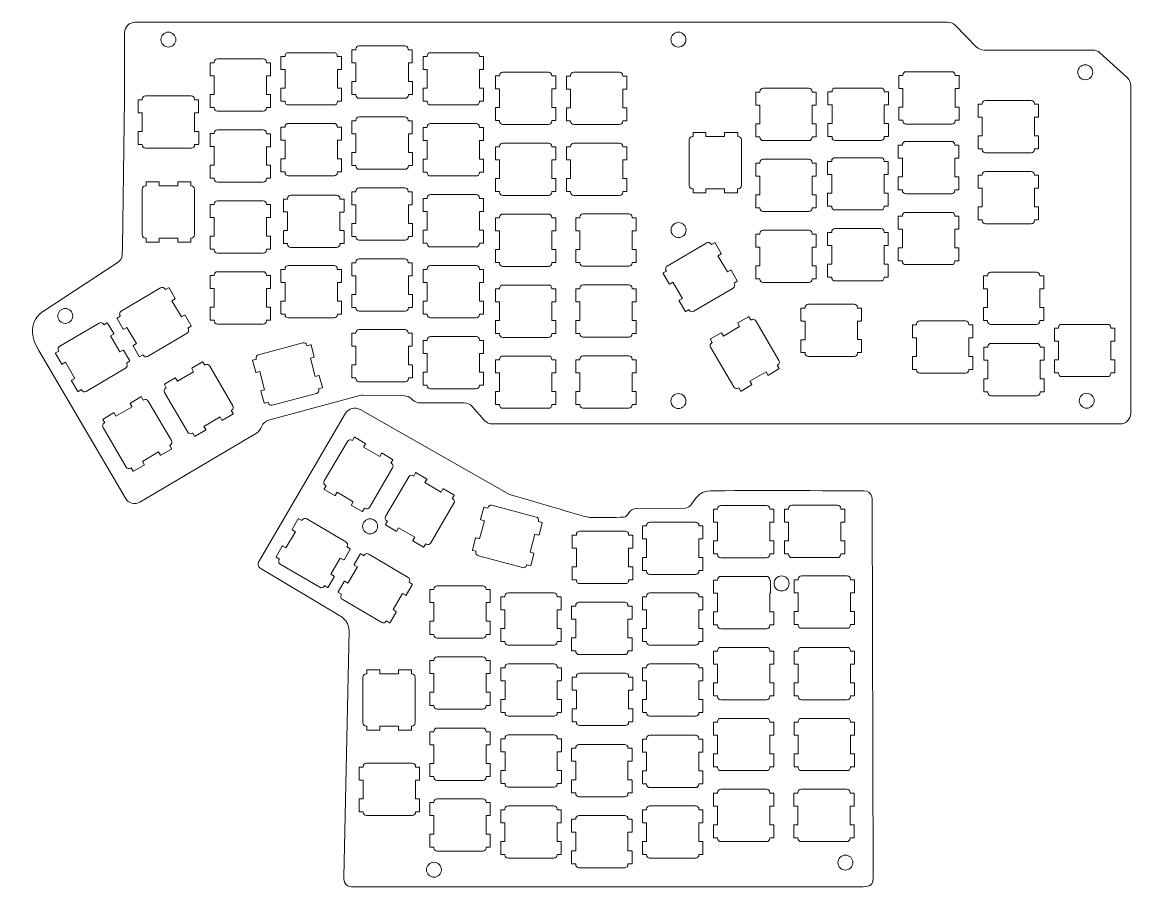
# Model space of a CAD drawing. Header units: millimetres. Extents: x -3 to 295, y 0 to 232.
import ezdxf

# ---------------------------------------------------------------- set-up
doc = ezdxf.new("R2010")
doc.units = ezdxf.units.MM
doc.header["$MEASUREMENT"] = 0
doc.layers.add('Layer 1', color=7, linetype='Continuous')

# ---------------------------------------------------------------- blocks, each defined once
blk = doc.blocks.new('block 5')
at = {"layer": 'Layer 1', "color": 22, "lineweight": 9, "true_color": 0xb73939}
blk.add_open_spline([(90.77, 98.88), (91.88, 98.88), (92.78, 97.98), (92.78, 96.87), (92.78, 95.76), (91.88, 94.86), (90.77, 94.86), (89.66, 94.86), (88.76, 95.76), (88.76, 96.87), (88.76, 97.98), (89.66, 98.88), (90.77, 98.88)], degree=3, knots=[0, 0, 0, 0, 1, 1, 1, 2, 2, 2, 3, 3, 3, 4, 4, 4, 4], dxfattribs=at)
blk = doc.blocks.new('block 6')
at = {"layer": 'Layer 1', "color": 22, "lineweight": 9, "true_color": 0xb73939}
blk.add_open_spline([(218.4, 8.61), (219.52, 8.61), (220.42, 7.71), (220.42, 6.6), (220.42, 5.49), (219.52, 4.59), (218.4, 4.59), (217.29, 4.59), (216.39, 5.49), (216.39, 6.6), (216.39, 7.71), (217.29, 8.61), (218.4, 8.61)], degree=3, knots=[0, 0, 0, 0, 1, 1, 1, 2, 2, 2, 3, 3, 3, 4, 4, 4, 4], dxfattribs=at)
blk = doc.blocks.new('block 7')
at = {"layer": 'Layer 1', "color": 22, "lineweight": 9, "true_color": 0xb73939}
blk.add_open_spline([(201.26, 83.54), (202.37, 83.54), (203.27, 82.64), (203.27, 81.53), (203.27, 80.42), (202.37, 79.52), (201.26, 79.52), (200.15, 79.52), (199.25, 80.42), (199.25, 81.53), (199.25, 82.64), (200.15, 83.54), (201.26, 83.54)], degree=3, knots=[0, 0, 0, 0, 1, 1, 1, 2, 2, 2, 3, 3, 3, 4, 4, 4, 4], dxfattribs=at)
blk = doc.blocks.new('block 8')
at = {"layer": 'Layer 1', "color": 22, "lineweight": 9, "true_color": 0xb73939}
blk.add_open_spline([(107.91, 6.7), (109.03, 6.7), (109.93, 5.8), (109.93, 4.69), (109.93, 3.58), (109.03, 2.68), (107.91, 2.68), (106.8, 2.68), (105.9, 3.58), (105.9, 4.69), (105.9, 5.8), (106.8, 6.7), (107.91, 6.7)], degree=3, knots=[0, 0, 0, 0, 1, 1, 1, 2, 2, 2, 3, 3, 3, 4, 4, 4, 4], dxfattribs=at)
blk = doc.blocks.new('block 4')
at = {"layer": 'Layer 1', "color": 22, "lineweight": 9, "true_color": 0xb73939}
for points, knots in [([(225.6, 103.19), (225.53, 103.26), (226.1, 106.43), (223.31, 106.4), (223.1, 106.4), (189.76, 106.54), (182.07, 106.4), (180.16, 106.36), (179.49, 105.59), (179.42, 105.55), (178.4, 104.85), (176.88, 102.59), (176.88, 102.55), (176.88, 102.55), (176.88, 102.55), (176.88, 102.55), (176.35, 101.95), (175.26, 101.6), (174.45, 101.6), (174.45, 101.6), (162.42, 101.64), (162.42, 101.64), (161.68, 101.64), (161.15, 101.49), (160.62, 100.97), (160.62, 100.97), (160.62, 100.97), (160.62, 100.97), (160.09, 100.47), (159.7, 99.34), (158.96, 99.31), (158.96, 99.31), (152.68, 99.2), (150.04, 99.24), (149.86, 99.24), (148.2, 99.48), (147.78, 99.69), (147.53, 99.8), (128.48, 105.34), (128.2, 105.41), (128.2, 105.41), (128.2, 105.41), (128.2, 105.41), (128.2, 105.41), (88.05, 128.2), (88.05, 128.2), (86.71, 129.01), (84.95, 128.55), (84.17, 127.21), (84.17, 127.21), (61.07, 87.7), (61.07, 87.7), (60.82, 87.28), (60.01, 86.18), (61.67, 85.37), (61.67, 85.37), (82.37, 73.03), (82.37, 73.03), (82.37, 73.03), (82.37, 73.03), (82.37, 73.03), (82.37, 73.03), (85.02, 71.76), (85.13, 68.93), (85.13, 68.93), (83.68, 2.72), (83.68, 2.72), (83.61, 1.48), (84.21, 0.11), (85.76, 0.11), (85.76, 0.11), (223.17, 0.14), (223.17, 0.14), (225, 0.11), (225.85, 0.78), (225.85, 2.26), (225.85, 2.26), (225.6, 103.19), (225.6, 103.19)], [0, 0, 0, 0, 1, 1, 1, 2, 2, 2, 3, 3, 3, 4, 4, 4, 5, 5, 5, 6, 6, 6, 7, 7, 7, 8, 8, 8, 9, 9, 9, 10, 10, 10, 11, 11, 11, 12, 12, 12, 13, 13, 13, 14, 14, 14, 15, 15, 15, 16, 16, 16, 17, 17, 17, 18, 18, 18, 19, 19, 19, 20, 20, 20, 21, 21, 21, 22, 22, 22, 23, 23, 23, 24, 24, 24, 25, 25, 25, 26, 26, 26, 26]), ([(93.34, 115.61), (93.34, 115.61), (89.01, 118.15), (89.01, 118.15), (89.01, 118.15), (89.5, 118.99), (89.5, 118.99), (89.53, 119.03), (89.5, 119.1), (89.46, 119.13), (89.46, 119.13), (86.64, 120.79), (86.64, 120.79), (86.61, 120.83), (86.54, 120.79), (86.5, 120.76), (86.5, 120.76), (86.01, 119.91), (86.01, 119.91), (86.01, 119.91), (85.87, 119.98), (85.87, 119.98), (85.44, 120.23), (84.91, 120.09), (84.67, 119.66), (84.67, 119.66), (78.46, 109.04), (78.46, 109.04), (78.21, 108.62), (78.35, 108.09), (78.78, 107.84), (78.78, 107.84), (78.92, 107.77), (78.92, 107.77), (78.92, 107.77), (78.42, 106.93), (78.42, 106.93), (78.39, 106.89), (78.42, 106.82), (78.46, 106.79), (78.46, 106.79), (81.28, 105.13), (81.28, 105.13), (81.32, 105.09), (81.39, 105.13), (81.42, 105.16), (81.42, 105.16), (81.91, 106.01), (81.91, 106.01), (81.91, 106.01), (86.25, 103.47), (86.25, 103.47), (86.25, 103.47), (85.76, 102.62), (85.76, 102.62), (85.72, 102.59), (85.76, 102.52), (85.8, 102.48), (85.8, 102.48), (88.62, 100.82), (88.62, 100.82), (88.65, 100.79), (88.72, 100.82), (88.76, 100.86), (88.76, 100.86), (89.25, 101.71), (89.25, 101.71), (89.25, 101.71), (89.39, 101.64), (89.39, 101.64), (89.82, 101.39), (90.35, 101.53), (90.59, 101.95), (90.59, 101.95), (96.8, 112.57), (96.8, 112.57), (97.05, 112.99), (96.91, 113.52), (96.48, 113.77), (96.48, 113.77), (96.34, 113.84), (96.34, 113.84), (96.34, 113.84), (96.84, 114.69), (96.84, 114.69), (96.87, 114.72), (96.84, 114.79), (96.8, 114.83), (96.8, 114.83), (93.98, 116.49), (93.98, 116.49), (93.94, 116.52), (93.87, 116.49), (93.84, 116.45), (93.84, 116.45), (93.34, 115.61), (93.34, 115.61)], [0, 0, 0, 0, 1, 1, 1, 2, 2, 2, 3, 3, 3, 4, 4, 4, 5, 5, 5, 6, 6, 6, 7, 7, 7, 8, 8, 8, 9, 9, 9, 10, 10, 10, 11, 11, 11, 12, 12, 12, 13, 13, 13, 14, 14, 14, 15, 15, 15, 16, 16, 16, 17, 17, 17, 18, 18, 18, 19, 19, 19, 20, 20, 20, 21, 21, 21, 22, 22, 22, 23, 23, 23, 24, 24, 24, 25, 25, 25, 26, 26, 26, 27, 27, 27, 28, 28, 28, 29, 29, 29, 30, 30, 30, 31, 31, 31, 32, 32, 32, 32]), ([(109.82, 106.08), (109.82, 106.08), (105.48, 108.62), (105.48, 108.62), (105.48, 108.62), (105.97, 109.47), (105.97, 109.47), (106.01, 109.5), (105.97, 109.57), (105.94, 109.61), (105.94, 109.61), (103.12, 111.27), (103.12, 111.27), (103.08, 111.3), (103.01, 111.27), (102.98, 111.23), (102.98, 111.23), (102.48, 110.38), (102.48, 110.38), (102.48, 110.38), (102.34, 110.45), (102.34, 110.45), (101.92, 110.7), (101.39, 110.56), (101.14, 110.14), (101.14, 110.14), (94.93, 99.52), (94.93, 99.52), (94.69, 99.1), (94.83, 98.57), (95.25, 98.32), (95.25, 98.32), (95.39, 98.25), (95.39, 98.25), (95.39, 98.25), (94.9, 97.4), (94.9, 97.4), (94.86, 97.37), (94.9, 97.3), (94.93, 97.26), (94.93, 97.26), (97.75, 95.6), (97.75, 95.6), (97.79, 95.57), (97.86, 95.6), (97.9, 95.64), (97.9, 95.64), (98.39, 96.48), (98.39, 96.48), (98.39, 96.48), (102.73, 93.94), (102.73, 93.94), (102.73, 93.94), (102.23, 93.1), (102.23, 93.1), (102.2, 93.06), (102.23, 92.99), (102.27, 92.96), (102.27, 92.96), (105.09, 91.3), (105.09, 91.3), (105.13, 91.26), (105.2, 91.3), (105.23, 91.33), (105.23, 91.33), (105.73, 92.18), (105.73, 92.18), (105.73, 92.18), (105.87, 92.11), (105.87, 92.11), (106.29, 91.86), (106.82, 92), (107.07, 92.43), (107.07, 92.43), (113.28, 103.05), (113.28, 103.05), (113.52, 103.47), (113.38, 104), (112.96, 104.25), (112.96, 104.25), (112.82, 104.32), (112.82, 104.32), (112.82, 104.32), (113.31, 105.16), (113.31, 105.16), (113.35, 105.2), (113.31, 105.27), (113.28, 105.3), (113.28, 105.3), (110.45, 106.96), (110.45, 106.96), (110.42, 107), (110.35, 106.96), (110.31, 106.93), (110.31, 106.93), (109.82, 106.08), (109.82, 106.08)], [0, 0, 0, 0, 1, 1, 1, 2, 2, 2, 3, 3, 3, 4, 4, 4, 5, 5, 5, 6, 6, 6, 7, 7, 7, 8, 8, 8, 9, 9, 9, 10, 10, 10, 11, 11, 11, 12, 12, 12, 13, 13, 13, 14, 14, 14, 15, 15, 15, 16, 16, 16, 17, 17, 17, 18, 18, 18, 19, 19, 19, 20, 20, 20, 21, 21, 21, 22, 22, 22, 23, 23, 23, 24, 24, 24, 25, 25, 25, 26, 26, 26, 27, 27, 27, 28, 28, 28, 29, 29, 29, 30, 30, 30, 31, 31, 31, 32, 32, 32, 32]), ([(133.74, 89.92), (133.74, 89.92), (135.04, 94.79), (135.04, 94.79), (135.04, 94.79), (136, 94.54), (136, 94.54), (136.07, 94.54), (136.1, 94.54), (136.14, 94.61), (136.14, 94.61), (136.98, 97.75), (136.98, 97.75), (136.98, 97.83), (136.98, 97.86), (136.91, 97.9), (136.91, 97.9), (135.96, 98.14), (135.96, 98.14), (135.96, 98.14), (136, 98.28), (136, 98.28), (136.14, 98.74), (135.85, 99.24), (135.36, 99.34), (135.36, 99.34), (123.47, 102.52), (123.47, 102.52), (123.01, 102.66), (122.52, 102.38), (122.41, 101.88), (122.41, 101.88), (122.38, 101.74), (122.38, 101.74), (122.38, 101.74), (121.43, 101.99), (121.43, 101.99), (121.36, 101.99), (121.32, 101.95), (121.28, 101.92), (121.28, 101.92), (120.44, 98.78), (120.44, 98.78), (120.44, 98.71), (120.47, 98.67), (120.51, 98.64), (120.51, 98.64), (121.46, 98.39), (121.46, 98.39), (121.46, 98.39), (120.16, 93.52), (120.16, 93.52), (120.16, 93.52), (119.2, 93.77), (119.2, 93.77), (119.13, 93.77), (119.1, 93.77), (119.06, 93.7), (119.06, 93.7), (118.22, 90.56), (118.22, 90.56), (118.22, 90.49), (118.25, 90.45), (118.29, 90.42), (118.29, 90.42), (119.24, 90.17), (119.24, 90.17), (119.24, 90.17), (119.2, 90.03), (119.2, 90.03), (119.06, 89.57), (119.34, 89.08), (119.84, 88.97), (119.84, 88.97), (131.73, 85.8), (131.73, 85.8), (132.19, 85.65), (132.68, 85.94), (132.79, 86.43), (132.79, 86.43), (132.82, 86.57), (132.82, 86.57), (132.82, 86.57), (133.77, 86.32), (133.77, 86.32), (133.84, 86.32), (133.88, 86.36), (133.91, 86.4), (133.91, 86.4), (134.76, 89.53), (134.76, 89.53), (134.76, 89.61), (134.76, 89.64), (134.69, 89.68), (134.69, 89.68), (133.74, 89.92), (133.74, 89.92)], [0, 0, 0, 0, 1, 1, 1, 2, 2, 2, 3, 3, 3, 4, 4, 4, 5, 5, 5, 6, 6, 6, 7, 7, 7, 8, 8, 8, 9, 9, 9, 10, 10, 10, 11, 11, 11, 12, 12, 12, 13, 13, 13, 14, 14, 14, 15, 15, 15, 16, 16, 16, 17, 17, 17, 18, 18, 18, 19, 19, 19, 20, 20, 20, 21, 21, 21, 22, 22, 22, 23, 23, 23, 24, 24, 24, 25, 25, 25, 26, 26, 26, 27, 27, 27, 28, 28, 28, 29, 29, 29, 30, 30, 30, 31, 31, 31, 32, 32, 32, 32]), ([(198.12, 92.96), (198.12, 92.96), (198.12, 97.97), (198.12, 97.97), (198.12, 97.97), (199.11, 97.97), (199.11, 97.97), (199.18, 97.97), (199.21, 98), (199.21, 98.07), (199.21, 98.07), (199.21, 101.35), (199.21, 101.35), (199.21, 101.42), (199.18, 101.46), (199.11, 101.46), (199.11, 101.46), (198.12, 101.46), (198.12, 101.46), (198.12, 101.46), (198.12, 101.6), (198.12, 101.6), (198.12, 102.09), (197.73, 102.48), (197.24, 102.48), (197.24, 102.48), (184.96, 102.48), (184.96, 102.48), (184.47, 102.48), (184.08, 102.09), (184.08, 101.6), (184.08, 101.6), (184.08, 101.46), (184.08, 101.46), (184.08, 101.46), (183.09, 101.46), (183.09, 101.46), (183.02, 101.46), (182.99, 101.42), (182.99, 101.35), (182.99, 101.35), (182.99, 98.07), (182.99, 98.07), (182.99, 98), (183.02, 97.97), (183.09, 97.97), (183.09, 97.97), (184.08, 97.97), (184.08, 97.97), (184.08, 97.97), (184.08, 92.96), (184.08, 92.96), (184.08, 92.96), (183.09, 92.96), (183.09, 92.96), (183.02, 92.96), (182.99, 92.92), (182.99, 92.85), (182.99, 92.85), (182.99, 89.57), (182.99, 89.57), (182.99, 89.5), (183.02, 89.46), (183.09, 89.46), (183.09, 89.46), (184.08, 89.46), (184.08, 89.46), (184.08, 89.46), (184.08, 89.32), (184.08, 89.32), (184.08, 88.83), (184.47, 88.44), (184.96, 88.44), (184.96, 88.44), (197.24, 88.44), (197.24, 88.44), (197.73, 88.44), (198.12, 88.83), (198.12, 89.32), (198.12, 89.32), (198.12, 89.46), (198.12, 89.46), (198.12, 89.46), (199.11, 89.46), (199.11, 89.46), (199.18, 89.46), (199.21, 89.5), (199.21, 89.57), (199.21, 89.57), (199.21, 92.85), (199.21, 92.85), (199.21, 92.92), (199.18, 92.96), (199.11, 92.96), (199.11, 92.96), (198.12, 92.96), (198.12, 92.96)], [0, 0, 0, 0, 1, 1, 1, 2, 2, 2, 3, 3, 3, 4, 4, 4, 5, 5, 5, 6, 6, 6, 7, 7, 7, 8, 8, 8, 9, 9, 9, 10, 10, 10, 11, 11, 11, 12, 12, 12, 13, 13, 13, 14, 14, 14, 15, 15, 15, 16, 16, 16, 17, 17, 17, 18, 18, 18, 19, 19, 19, 20, 20, 20, 21, 21, 21, 22, 22, 22, 23, 23, 23, 24, 24, 24, 25, 25, 25, 26, 26, 26, 27, 27, 27, 28, 28, 28, 29, 29, 29, 30, 30, 30, 31, 31, 31, 32, 32, 32, 32]), ([(217.17, 92.99), (217.17, 92.99), (217.17, 98), (217.17, 98), (217.17, 98), (218.16, 98), (218.16, 98), (218.23, 98), (218.26, 98.04), (218.26, 98.11), (218.26, 98.11), (218.26, 101.39), (218.26, 101.39), (218.26, 101.46), (218.23, 101.49), (218.16, 101.49), (218.16, 101.49), (217.17, 101.49), (217.17, 101.49), (217.17, 101.49), (217.17, 101.64), (217.17, 101.64), (217.17, 102.13), (216.78, 102.52), (216.29, 102.52), (216.29, 102.52), (204.01, 102.52), (204.01, 102.52), (203.52, 102.52), (203.13, 102.13), (203.13, 101.64), (203.13, 101.64), (203.13, 101.49), (203.13, 101.49), (203.13, 101.49), (202.14, 101.49), (202.14, 101.49), (202.07, 101.49), (202.04, 101.46), (202.04, 101.39), (202.04, 101.39), (202.04, 98.11), (202.04, 98.11), (202.04, 98.04), (202.07, 98), (202.14, 98), (202.14, 98), (203.13, 98), (203.13, 98), (203.13, 98), (203.13, 92.99), (203.13, 92.99), (203.13, 92.99), (202.14, 92.99), (202.14, 92.99), (202.07, 92.99), (202.04, 92.96), (202.04, 92.89), (202.04, 92.89), (202.04, 89.61), (202.04, 89.61), (202.04, 89.53), (202.07, 89.5), (202.14, 89.5), (202.14, 89.5), (203.13, 89.5), (203.13, 89.5), (203.13, 89.5), (203.13, 89.36), (203.13, 89.36), (203.13, 88.86), (203.52, 88.48), (204.01, 88.48), (204.01, 88.48), (216.29, 88.48), (216.29, 88.48), (216.78, 88.48), (217.17, 88.86), (217.17, 89.36), (217.17, 89.36), (217.17, 89.5), (217.17, 89.5), (217.17, 89.5), (218.16, 89.5), (218.16, 89.5), (218.23, 89.5), (218.26, 89.53), (218.26, 89.61), (218.26, 89.61), (218.26, 92.89), (218.26, 92.89), (218.26, 92.96), (218.23, 92.99), (218.16, 92.99), (218.16, 92.99), (217.17, 92.99), (217.17, 92.99)], [0, 0, 0, 0, 1, 1, 1, 2, 2, 2, 3, 3, 3, 4, 4, 4, 5, 5, 5, 6, 6, 6, 7, 7, 7, 8, 8, 8, 9, 9, 9, 10, 10, 10, 11, 11, 11, 12, 12, 12, 13, 13, 13, 14, 14, 14, 15, 15, 15, 16, 16, 16, 17, 17, 17, 18, 18, 18, 19, 19, 19, 20, 20, 20, 21, 21, 21, 22, 22, 22, 23, 23, 23, 24, 24, 24, 25, 25, 25, 26, 26, 26, 27, 27, 27, 28, 28, 28, 29, 29, 29, 30, 30, 30, 31, 31, 31, 32, 32, 32, 32]), ([(80.22, 84), (80.22, 84), (82.76, 88.34), (82.76, 88.34), (82.76, 88.34), (83.61, 87.84), (83.61, 87.84), (83.64, 87.81), (83.71, 87.84), (83.75, 87.88), (83.75, 87.88), (85.41, 90.7), (85.41, 90.7), (85.44, 90.73), (85.41, 90.8), (85.37, 90.84), (85.37, 90.84), (84.53, 91.33), (84.53, 91.33), (84.53, 91.33), (84.6, 91.48), (84.6, 91.48), (84.84, 91.9), (84.7, 92.43), (84.28, 92.67), (84.28, 92.67), (73.73, 98.88), (73.73, 98.88), (73.31, 99.13), (72.78, 98.99), (72.53, 98.57), (72.53, 98.57), (72.46, 98.43), (72.46, 98.43), (72.46, 98.43), (71.61, 98.92), (71.61, 98.92), (71.58, 98.95), (71.51, 98.92), (71.47, 98.88), (71.47, 98.88), (69.81, 96.06), (69.81, 96.06), (69.78, 96.03), (69.81, 95.96), (69.85, 95.92), (69.85, 95.92), (70.7, 95.43), (70.7, 95.43), (70.7, 95.43), (68.16, 91.09), (68.16, 91.09), (68.16, 91.09), (67.31, 91.58), (67.31, 91.58), (67.27, 91.62), (67.2, 91.58), (67.17, 91.55), (67.17, 91.55), (65.51, 88.72), (65.51, 88.72), (65.48, 88.69), (65.51, 88.62), (65.55, 88.58), (65.55, 88.58), (66.39, 88.09), (66.39, 88.09), (66.39, 88.09), (66.32, 87.95), (66.32, 87.95), (66.08, 87.52), (66.22, 86.99), (66.64, 86.75), (66.64, 86.75), (77.22, 80.5), (77.22, 80.5), (77.65, 80.26), (78.18, 80.4), (78.42, 80.82), (78.42, 80.82), (78.49, 80.96), (78.49, 80.96), (78.49, 80.96), (79.34, 80.47), (79.34, 80.47), (79.37, 80.43), (79.45, 80.47), (79.48, 80.5), (79.48, 80.5), (81.14, 83.33), (81.14, 83.33), (81.17, 83.36), (81.14, 83.43), (81.1, 83.47), (81.1, 83.47), (80.22, 84), (80.22, 84)], [0, 0, 0, 0, 1, 1, 1, 2, 2, 2, 3, 3, 3, 4, 4, 4, 5, 5, 5, 6, 6, 6, 7, 7, 7, 8, 8, 8, 9, 9, 9, 10, 10, 10, 11, 11, 11, 12, 12, 12, 13, 13, 13, 14, 14, 14, 15, 15, 15, 16, 16, 16, 17, 17, 17, 18, 18, 18, 19, 19, 19, 20, 20, 20, 21, 21, 21, 22, 22, 22, 23, 23, 23, 24, 24, 24, 25, 25, 25, 26, 26, 26, 27, 27, 27, 28, 28, 28, 29, 29, 29, 30, 30, 30, 31, 31, 31, 32, 32, 32, 32]), ([(160.2, 85.97), (160.2, 85.97), (160.2, 90.98), (160.2, 90.98), (160.2, 90.98), (161.18, 90.98), (161.18, 90.98), (161.25, 90.98), (161.29, 91.02), (161.29, 91.09), (161.29, 91.09), (161.29, 94.37), (161.29, 94.37), (161.29, 94.44), (161.25, 94.47), (161.18, 94.47), (161.18, 94.47), (160.2, 94.47), (160.2, 94.47), (160.2, 94.47), (160.2, 94.65), (160.2, 94.65), (160.2, 95.14), (159.81, 95.53), (159.31, 95.53), (159.31, 95.53), (147.04, 95.53), (147.04, 95.53), (146.54, 95.53), (146.16, 95.14), (146.16, 94.65), (146.16, 94.65), (146.16, 94.51), (146.16, 94.51), (146.16, 94.51), (145.17, 94.51), (145.17, 94.51), (145.1, 94.51), (145.06, 94.47), (145.06, 94.4), (145.06, 94.4), (145.06, 91.12), (145.06, 91.12), (145.06, 91.05), (145.1, 91.02), (145.17, 91.02), (145.17, 91.02), (146.16, 91.02), (146.16, 91.02), (146.16, 91.02), (146.16, 86.01), (146.16, 86.01), (146.16, 86.01), (145.17, 86.01), (145.17, 86.01), (145.1, 86.01), (145.06, 85.97), (145.06, 85.9), (145.06, 85.9), (145.06, 82.62), (145.06, 82.62), (145.06, 82.55), (145.1, 82.51), (145.17, 82.51), (145.17, 82.51), (146.16, 82.51), (146.16, 82.51), (146.16, 82.51), (146.16, 82.37), (146.16, 82.37), (146.16, 81.88), (146.54, 81.49), (147.04, 81.49), (147.04, 81.49), (159.31, 81.49), (159.31, 81.49), (159.81, 81.49), (160.2, 81.88), (160.2, 82.37), (160.2, 82.37), (160.2, 82.51), (160.2, 82.51), (160.2, 82.51), (161.18, 82.51), (161.18, 82.51), (161.25, 82.51), (161.29, 82.55), (161.29, 82.62), (161.29, 82.62), (161.29, 85.9), (161.29, 85.9), (161.29, 85.97), (161.25, 86.01), (161.18, 86.01), (161.18, 86.01), (160.2, 86.01), (160.2, 86.01), (160.2, 86.01), (160.2, 85.97), (160.2, 85.97)], [0, 0, 0, 0, 1, 1, 1, 2, 2, 2, 3, 3, 3, 4, 4, 4, 5, 5, 5, 6, 6, 6, 7, 7, 7, 8, 8, 8, 9, 9, 9, 10, 10, 10, 11, 11, 11, 12, 12, 12, 13, 13, 13, 14, 14, 14, 15, 15, 15, 16, 16, 16, 17, 17, 17, 18, 18, 18, 19, 19, 19, 20, 20, 20, 21, 21, 21, 22, 22, 22, 23, 23, 23, 24, 24, 24, 25, 25, 25, 26, 26, 26, 27, 27, 27, 28, 28, 28, 29, 29, 29, 30, 30, 30, 31, 31, 31, 32, 32, 32, 33, 33, 33, 33]), ([(179.07, 88.48), (179.07, 88.48), (179.07, 93.49), (179.07, 93.49), (179.07, 93.49), (180.06, 93.49), (180.06, 93.49), (180.13, 93.49), (180.16, 93.52), (180.16, 93.59), (180.16, 93.59), (180.16, 96.87), (180.16, 96.87), (180.16, 96.94), (180.13, 96.98), (180.06, 96.98), (180.06, 96.98), (179.07, 96.98), (179.07, 96.98), (179.07, 96.98), (179.07, 97.12), (179.07, 97.12), (179.07, 97.61), (178.68, 98), (178.19, 98), (178.19, 98), (165.91, 98), (165.91, 98), (165.42, 98), (165.03, 97.61), (165.03, 97.12), (165.03, 97.12), (165.03, 96.98), (165.03, 96.98), (165.03, 96.98), (164.04, 96.98), (164.04, 96.98), (163.97, 96.98), (163.94, 96.94), (163.94, 96.87), (163.94, 96.87), (163.94, 93.59), (163.94, 93.59), (163.94, 93.52), (163.97, 93.49), (164.04, 93.49), (164.04, 93.49), (165.03, 93.49), (165.03, 93.49), (165.03, 93.49), (165.03, 88.48), (165.03, 88.48), (165.03, 88.48), (164.04, 88.48), (164.04, 88.48), (163.97, 88.48), (163.94, 88.44), (163.94, 88.37), (163.94, 88.37), (163.94, 85.09), (163.94, 85.09), (163.94, 85.02), (163.97, 84.98), (164.04, 84.98), (164.04, 84.98), (165.03, 84.98), (165.03, 84.98), (165.03, 84.98), (165.03, 84.84), (165.03, 84.84), (165.03, 84.35), (165.42, 83.96), (165.91, 83.96), (165.91, 83.96), (178.19, 83.96), (178.19, 83.96), (178.68, 83.96), (179.07, 84.35), (179.07, 84.84), (179.07, 84.84), (179.07, 84.98), (179.07, 84.98), (179.07, 84.98), (180.06, 84.98), (180.06, 84.98), (180.13, 84.98), (180.16, 85.02), (180.16, 85.09), (180.16, 85.09), (180.16, 88.37), (180.16, 88.37), (180.16, 88.44), (180.13, 88.48), (180.06, 88.48), (180.06, 88.48), (179.07, 88.48), (179.07, 88.48), (179.07, 88.48), (179.07, 88.48), (179.07, 88.48)], [0, 0, 0, 0, 1, 1, 1, 2, 2, 2, 3, 3, 3, 4, 4, 4, 5, 5, 5, 6, 6, 6, 7, 7, 7, 8, 8, 8, 9, 9, 9, 10, 10, 10, 11, 11, 11, 12, 12, 12, 13, 13, 13, 14, 14, 14, 15, 15, 15, 16, 16, 16, 17, 17, 17, 18, 18, 18, 19, 19, 19, 20, 20, 20, 21, 21, 21, 22, 22, 22, 23, 23, 23, 24, 24, 24, 25, 25, 25, 26, 26, 26, 27, 27, 27, 28, 28, 28, 29, 29, 29, 30, 30, 30, 31, 31, 31, 32, 32, 32, 33, 33, 33, 33]), ([(96.91, 74.51), (96.91, 74.51), (99.45, 78.85), (99.45, 78.85), (99.45, 78.85), (100.29, 78.35), (100.29, 78.35), (100.33, 78.32), (100.4, 78.35), (100.44, 78.39), (100.44, 78.39), (102.09, 81.21), (102.09, 81.21), (102.13, 81.24), (102.09, 81.32), (102.06, 81.35), (102.06, 81.35), (101.21, 81.84), (101.21, 81.84), (101.21, 81.84), (101.28, 81.99), (101.28, 81.99), (101.53, 82.41), (101.39, 82.94), (100.97, 83.18), (100.97, 83.18), (90.38, 89.43), (90.38, 89.43), (89.96, 89.68), (89.43, 89.53), (89.18, 89.11), (89.18, 89.11), (89.11, 88.97), (89.11, 88.97), (89.11, 88.97), (88.27, 89.46), (88.27, 89.46), (88.23, 89.5), (88.16, 89.46), (88.12, 89.43), (88.12, 89.43), (86.47, 86.61), (86.47, 86.61), (86.43, 86.57), (86.47, 86.5), (86.5, 86.47), (86.5, 86.47), (87.35, 85.97), (87.35, 85.97), (87.35, 85.97), (84.81, 81.63), (84.81, 81.63), (84.81, 81.63), (83.96, 82.13), (83.96, 82.13), (83.93, 82.16), (83.86, 82.13), (83.82, 82.09), (83.82, 82.09), (82.16, 79.27), (82.16, 79.27), (82.13, 79.23), (82.16, 79.16), (82.2, 79.13), (82.2, 79.13), (83.04, 78.63), (83.04, 78.63), (83.04, 78.63), (82.97, 78.49), (82.97, 78.49), (82.73, 78.07), (82.87, 77.54), (83.29, 77.29), (83.29, 77.29), (93.87, 71.05), (93.87, 71.05), (94.3, 70.8), (94.83, 70.94), (95.07, 71.37), (95.07, 71.37), (95.14, 71.51), (95.14, 71.51), (95.14, 71.51), (95.99, 71.01), (95.99, 71.01), (96.03, 70.98), (96.1, 71.01), (96.13, 71.05), (96.13, 71.05), (97.79, 73.87), (97.79, 73.87), (97.83, 73.91), (97.79, 73.98), (97.75, 74.01), (97.75, 74.01), (96.91, 74.51), (96.91, 74.51)], [0, 0, 0, 0, 1, 1, 1, 2, 2, 2, 3, 3, 3, 4, 4, 4, 5, 5, 5, 6, 6, 6, 7, 7, 7, 8, 8, 8, 9, 9, 9, 10, 10, 10, 11, 11, 11, 12, 12, 12, 13, 13, 13, 14, 14, 14, 15, 15, 15, 16, 16, 16, 17, 17, 17, 18, 18, 18, 19, 19, 19, 20, 20, 20, 21, 21, 21, 22, 22, 22, 23, 23, 23, 24, 24, 24, 25, 25, 25, 26, 26, 26, 27, 27, 27, 28, 28, 28, 29, 29, 29, 30, 30, 30, 31, 31, 31, 32, 32, 32, 32]), ([(198.12, 73.91), (198.12, 73.91), (198.12, 78.92), (198.12, 78.92), (198.12, 78.92), (198.19, 78.92), (198.19, 78.92), (198.26, 78.92), (198.3, 78.95), (198.3, 79.02), (198.3, 79.02), (198.3, 82.3), (198.3, 82.3), (198.3, 82.37), (198.26, 82.41), (198.19, 82.41), (198.19, 82.41), (198.12, 82.41), (198.12, 82.41), (198.12, 82.41), (198.12, 82.55), (198.12, 82.55), (198.12, 83.04), (197.73, 83.43), (197.24, 83.43), (197.24, 83.43), (184.96, 83.43), (184.96, 83.43), (184.47, 83.43), (184.08, 83.04), (184.08, 82.55), (184.08, 82.55), (184.08, 82.41), (184.08, 82.41), (184.08, 82.41), (183.09, 82.41), (183.09, 82.41), (183.02, 82.41), (182.99, 82.37), (182.99, 82.3), (182.99, 82.3), (182.99, 79.02), (182.99, 79.02), (182.99, 78.95), (183.02, 78.92), (183.09, 78.92), (183.09, 78.92), (184.08, 78.92), (184.08, 78.92), (184.08, 78.92), (184.08, 73.91), (184.08, 73.91), (184.08, 73.91), (183.09, 73.91), (183.09, 73.91), (183.02, 73.91), (182.99, 73.87), (182.99, 73.8), (182.99, 73.8), (182.99, 70.52), (182.99, 70.52), (182.99, 70.45), (183.02, 70.41), (183.09, 70.41), (183.09, 70.41), (184.08, 70.41), (184.08, 70.41), (184.08, 70.41), (184.08, 70.27), (184.08, 70.27), (184.08, 69.78), (184.47, 69.39), (184.96, 69.39), (184.96, 69.39), (197.24, 69.39), (197.24, 69.39), (197.73, 69.39), (198.12, 69.78), (198.12, 70.27), (198.12, 70.27), (198.12, 70.41), (198.12, 70.41), (198.12, 70.41), (199.11, 70.41), (199.11, 70.41), (199.18, 70.41), (199.21, 70.45), (199.21, 70.52), (199.21, 70.52), (199.21, 73.8), (199.21, 73.8), (199.21, 73.87), (199.18, 73.91), (199.11, 73.91), (199.11, 73.91), (198.12, 73.91), (198.12, 73.91)], [0, 0, 0, 0, 1, 1, 1, 2, 2, 2, 3, 3, 3, 4, 4, 4, 5, 5, 5, 6, 6, 6, 7, 7, 7, 8, 8, 8, 9, 9, 9, 10, 10, 10, 11, 11, 11, 12, 12, 12, 13, 13, 13, 14, 14, 14, 15, 15, 15, 16, 16, 16, 17, 17, 17, 18, 18, 18, 19, 19, 19, 20, 20, 20, 21, 21, 21, 22, 22, 22, 23, 23, 23, 24, 24, 24, 25, 25, 25, 26, 26, 26, 27, 27, 27, 28, 28, 28, 29, 29, 29, 30, 30, 30, 31, 31, 31, 32, 32, 32, 32]), ([(219.78, 74.01), (219.78, 74.01), (219.78, 79.02), (219.78, 79.02), (219.78, 79.02), (220.77, 79.02), (220.77, 79.02), (220.84, 79.02), (220.87, 79.06), (220.87, 79.13), (220.87, 79.13), (220.87, 82.41), (220.87, 82.41), (220.87, 82.48), (220.84, 82.51), (220.77, 82.51), (220.77, 82.51), (219.78, 82.51), (219.78, 82.51), (219.78, 82.51), (219.78, 82.66), (219.78, 82.66), (219.78, 83.15), (219.39, 83.54), (218.9, 83.54), (218.9, 83.54), (206.62, 83.54), (206.62, 83.54), (206.13, 83.54), (205.74, 83.15), (205.74, 82.66), (205.74, 82.66), (205.74, 82.51), (205.74, 82.51), (205.74, 82.51), (204.75, 82.51), (204.75, 82.51), (204.68, 82.51), (204.65, 82.48), (204.65, 82.41), (204.65, 82.41), (204.65, 79.13), (204.65, 79.13), (204.65, 79.06), (204.68, 79.02), (204.75, 79.02), (204.75, 79.02), (205.74, 79.02), (205.74, 79.02), (205.74, 79.02), (205.74, 74.01), (205.74, 74.01), (205.74, 74.01), (204.75, 74.01), (204.75, 74.01), (204.68, 74.01), (204.65, 73.98), (204.65, 73.91), (204.65, 73.91), (204.65, 70.63), (204.65, 70.63), (204.65, 70.56), (204.68, 70.52), (204.75, 70.52), (204.75, 70.52), (205.74, 70.52), (205.74, 70.52), (205.74, 70.52), (205.74, 70.38), (205.74, 70.38), (205.74, 69.89), (206.13, 69.5), (206.62, 69.5), (206.62, 69.5), (218.9, 69.5), (218.9, 69.5), (219.39, 69.5), (219.78, 69.89), (219.78, 70.38), (219.78, 70.38), (219.78, 70.52), (219.78, 70.52), (219.78, 70.52), (220.77, 70.52), (220.77, 70.52), (220.84, 70.52), (220.87, 70.56), (220.87, 70.63), (220.87, 70.63), (220.87, 73.91), (220.87, 73.91), (220.87, 73.98), (220.84, 74.01), (220.77, 74.01), (220.77, 74.01), (219.78, 74.01), (219.78, 74.01), (219.78, 74.01), (219.78, 74.01), (219.78, 74.01)], [0, 0, 0, 0, 1, 1, 1, 2, 2, 2, 3, 3, 3, 4, 4, 4, 5, 5, 5, 6, 6, 6, 7, 7, 7, 8, 8, 8, 9, 9, 9, 10, 10, 10, 11, 11, 11, 12, 12, 12, 13, 13, 13, 14, 14, 14, 15, 15, 15, 16, 16, 16, 17, 17, 17, 18, 18, 18, 19, 19, 19, 20, 20, 20, 21, 21, 21, 22, 22, 22, 23, 23, 23, 24, 24, 24, 25, 25, 25, 26, 26, 26, 27, 27, 27, 28, 28, 28, 29, 29, 29, 30, 30, 30, 31, 31, 31, 32, 32, 32, 33, 33, 33, 33]), ([(121.92, 71.37), (121.92, 71.37), (121.92, 76.38), (121.92, 76.38), (121.92, 76.38), (122.91, 76.38), (122.91, 76.38), (122.98, 76.38), (123.01, 76.41), (123.01, 76.48), (123.01, 76.48), (123.01, 79.76), (123.01, 79.76), (123.01, 79.83), (122.98, 79.87), (122.91, 79.87), (122.91, 79.87), (121.92, 79.87), (121.92, 79.87), (121.92, 79.87), (121.92, 80.01), (121.92, 80.01), (121.92, 80.5), (121.53, 80.89), (121.04, 80.89), (121.04, 80.89), (108.76, 80.89), (108.76, 80.89), (108.27, 80.89), (107.88, 80.5), (107.88, 80.01), (107.88, 80.01), (107.88, 79.87), (107.88, 79.87), (107.88, 79.87), (106.89, 79.87), (106.89, 79.87), (106.82, 79.87), (106.79, 79.83), (106.79, 79.76), (106.79, 79.76), (106.79, 76.48), (106.79, 76.48), (106.79, 76.41), (106.82, 76.38), (106.89, 76.38), (106.89, 76.38), (107.88, 76.38), (107.88, 76.38), (107.88, 76.38), (107.88, 71.37), (107.88, 71.37), (107.88, 71.37), (106.89, 71.37), (106.89, 71.37), (106.82, 71.37), (106.79, 71.33), (106.79, 71.26), (106.79, 71.26), (106.79, 67.98), (106.79, 67.98), (106.79, 67.91), (106.82, 67.87), (106.89, 67.87), (106.89, 67.87), (107.88, 67.87), (107.88, 67.87), (107.88, 67.87), (107.88, 67.73), (107.88, 67.73), (107.88, 67.24), (108.27, 66.85), (108.76, 66.85), (108.76, 66.85), (121.04, 66.85), (121.04, 66.85), (121.53, 66.85), (121.92, 67.24), (121.92, 67.73), (121.92, 67.73), (121.92, 67.87), (121.92, 67.87), (121.92, 67.87), (122.91, 67.87), (122.91, 67.87), (122.98, 67.87), (123.01, 67.91), (123.01, 67.98), (123.01, 67.98), (123.01, 71.26), (123.01, 71.26), (123.01, 71.33), (122.98, 71.37), (122.91, 71.37), (122.91, 71.37), (121.92, 71.37), (121.92, 71.37)], [0, 0, 0, 0, 1, 1, 1, 2, 2, 2, 3, 3, 3, 4, 4, 4, 5, 5, 5, 6, 6, 6, 7, 7, 7, 8, 8, 8, 9, 9, 9, 10, 10, 10, 11, 11, 11, 12, 12, 12, 13, 13, 13, 14, 14, 14, 15, 15, 15, 16, 16, 16, 17, 17, 17, 18, 18, 18, 19, 19, 19, 20, 20, 20, 21, 21, 21, 22, 22, 22, 23, 23, 23, 24, 24, 24, 25, 25, 25, 26, 26, 26, 27, 27, 27, 28, 28, 28, 29, 29, 29, 30, 30, 30, 31, 31, 31, 32, 32, 32, 32]), ([(140.97, 69.46), (140.97, 69.46), (140.97, 74.47), (140.97, 74.47), (140.97, 74.47), (141.96, 74.47), (141.96, 74.47), (142.03, 74.47), (142.06, 74.51), (142.06, 74.58), (142.06, 74.58), (142.06, 77.86), (142.06, 77.86), (142.06, 77.93), (142.03, 77.96), (141.96, 77.96), (141.96, 77.96), (140.97, 77.96), (140.97, 77.96), (140.97, 77.96), (140.97, 78.1), (140.97, 78.1), (140.97, 78.6), (140.58, 78.99), (140.09, 78.99), (140.09, 78.99), (127.81, 78.99), (127.81, 78.99), (127.32, 78.99), (126.93, 78.6), (126.93, 78.1), (126.93, 78.1), (126.93, 77.96), (126.93, 77.96), (126.93, 77.96), (125.94, 77.96), (125.94, 77.96), (125.87, 77.96), (125.84, 77.93), (125.84, 77.86), (125.84, 77.86), (125.84, 74.58), (125.84, 74.58), (125.84, 74.51), (125.87, 74.47), (125.94, 74.47), (125.94, 74.47), (126.93, 74.47), (126.93, 74.47), (126.93, 74.47), (126.93, 69.46), (126.93, 69.46), (126.93, 69.46), (125.94, 69.46), (125.94, 69.46), (125.87, 69.46), (125.84, 69.43), (125.84, 69.36), (125.84, 69.36), (125.84, 66.08), (125.84, 66.08), (125.84, 66), (125.87, 65.97), (125.94, 65.97), (125.94, 65.97), (126.93, 65.97), (126.93, 65.97), (126.93, 65.97), (126.93, 65.83), (126.93, 65.83), (126.93, 65.33), (127.32, 64.95), (127.81, 64.95), (127.81, 64.95), (140.09, 64.95), (140.09, 64.95), (140.58, 64.95), (140.97, 65.33), (140.97, 65.83), (140.97, 65.83), (140.97, 65.97), (140.97, 65.97), (140.97, 65.97), (141.96, 65.97), (141.96, 65.97), (142.03, 65.97), (142.06, 66), (142.06, 66.08), (142.06, 66.08), (142.06, 69.36), (142.06, 69.36), (142.06, 69.43), (142.03, 69.46), (141.96, 69.46), (141.96, 69.46), (140.97, 69.46), (140.97, 69.46)], [0, 0, 0, 0, 1, 1, 1, 2, 2, 2, 3, 3, 3, 4, 4, 4, 5, 5, 5, 6, 6, 6, 7, 7, 7, 8, 8, 8, 9, 9, 9, 10, 10, 10, 11, 11, 11, 12, 12, 12, 13, 13, 13, 14, 14, 14, 15, 15, 15, 16, 16, 16, 17, 17, 17, 18, 18, 18, 19, 19, 19, 20, 20, 20, 21, 21, 21, 22, 22, 22, 23, 23, 23, 24, 24, 24, 25, 25, 25, 26, 26, 26, 27, 27, 27, 28, 28, 28, 29, 29, 29, 30, 30, 30, 31, 31, 31, 32, 32, 32, 32]), ([(179.07, 69.46), (179.07, 69.46), (179.07, 74.47), (179.07, 74.47), (179.07, 74.47), (180.06, 74.47), (180.06, 74.47), (180.13, 74.47), (180.16, 74.51), (180.16, 74.58), (180.16, 74.58), (180.16, 77.86), (180.16, 77.86), (180.16, 77.93), (180.13, 77.96), (180.06, 77.96), (180.06, 77.96), (179.07, 77.96), (179.07, 77.96), (179.07, 77.96), (179.07, 78.1), (179.07, 78.1), (179.07, 78.6), (178.68, 78.99), (178.19, 78.99), (178.19, 78.99), (165.91, 78.99), (165.91, 78.99), (165.42, 78.99), (165.03, 78.6), (165.03, 78.1), (165.03, 78.1), (165.03, 77.96), (165.03, 77.96), (165.03, 77.96), (164.04, 77.96), (164.04, 77.96), (163.97, 77.96), (163.94, 77.93), (163.94, 77.86), (163.94, 77.86), (163.94, 74.58), (163.94, 74.58), (163.94, 74.51), (163.97, 74.47), (164.04, 74.47), (164.04, 74.47), (165.03, 74.47), (165.03, 74.47), (165.03, 74.47), (165.03, 69.46), (165.03, 69.46), (165.03, 69.46), (164.04, 69.46), (164.04, 69.46), (163.97, 69.46), (163.94, 69.43), (163.94, 69.36), (163.94, 69.36), (163.94, 66.08), (163.94, 66.08), (163.94, 66), (163.97, 65.97), (164.04, 65.97), (164.04, 65.97), (165.03, 65.97), (165.03, 65.97), (165.03, 65.97), (165.03, 65.83), (165.03, 65.83), (165.03, 65.33), (165.42, 64.95), (165.91, 64.95), (165.91, 64.95), (178.19, 64.95), (178.19, 64.95), (178.68, 64.95), (179.07, 65.33), (179.07, 65.83), (179.07, 65.83), (179.07, 65.97), (179.07, 65.97), (179.07, 65.97), (180.06, 65.97), (180.06, 65.97), (180.13, 65.97), (180.16, 66), (180.16, 66.08), (180.16, 66.08), (180.16, 69.36), (180.16, 69.36), (180.16, 69.43), (180.13, 69.46), (180.06, 69.46), (180.06, 69.46), (179.07, 69.46), (179.07, 69.46)], [0, 0, 0, 0, 1, 1, 1, 2, 2, 2, 3, 3, 3, 4, 4, 4, 5, 5, 5, 6, 6, 6, 7, 7, 7, 8, 8, 8, 9, 9, 9, 10, 10, 10, 11, 11, 11, 12, 12, 12, 13, 13, 13, 14, 14, 14, 15, 15, 15, 16, 16, 16, 17, 17, 17, 18, 18, 18, 19, 19, 19, 20, 20, 20, 21, 21, 21, 22, 22, 22, 23, 23, 23, 24, 24, 24, 25, 25, 25, 26, 26, 26, 27, 27, 27, 28, 28, 28, 29, 29, 29, 30, 30, 30, 31, 31, 31, 32, 32, 32, 32]), ([(160.02, 66.92), (160.02, 66.92), (160.02, 71.93), (160.02, 71.93), (160.02, 71.93), (161.01, 71.93), (161.01, 71.93), (161.08, 71.93), (161.11, 71.97), (161.11, 72.04), (161.11, 72.04), (161.11, 75.32), (161.11, 75.32), (161.11, 75.39), (161.08, 75.42), (161.01, 75.42), (161.01, 75.42), (160.02, 75.42), (160.02, 75.42), (160.02, 75.42), (160.02, 75.6), (160.02, 75.6), (160.02, 76.09), (159.63, 76.48), (159.14, 76.48), (159.14, 76.48), (146.86, 76.48), (146.86, 76.48), (146.37, 76.48), (145.98, 76.09), (145.98, 75.6), (145.98, 75.6), (145.98, 75.46), (145.98, 75.46), (145.98, 75.46), (144.99, 75.46), (144.99, 75.46), (144.92, 75.46), (144.89, 75.42), (144.89, 75.35), (144.89, 75.35), (144.89, 72.07), (144.89, 72.07), (144.89, 72), (144.92, 71.97), (144.99, 71.97), (144.99, 71.97), (145.98, 71.97), (145.98, 71.97), (145.98, 71.97), (145.98, 66.96), (145.98, 66.96), (145.98, 66.96), (144.99, 66.96), (144.99, 66.96), (144.92, 66.96), (144.89, 66.92), (144.89, 66.85), (144.89, 66.85), (144.89, 63.57), (144.89, 63.57), (144.89, 63.5), (144.92, 63.46), (144.99, 63.46), (144.99, 63.46), (145.98, 63.46), (145.98, 63.46), (145.98, 63.46), (145.98, 63.32), (145.98, 63.32), (145.98, 62.83), (146.37, 62.44), (146.86, 62.44), (146.86, 62.44), (159.14, 62.44), (159.14, 62.44), (159.63, 62.44), (160.02, 62.83), (160.02, 63.32), (160.02, 63.32), (160.02, 63.46), (160.02, 63.46), (160.02, 63.46), (161.01, 63.46), (161.01, 63.46), (161.08, 63.46), (161.11, 63.5), (161.11, 63.57), (161.11, 63.57), (161.11, 66.85), (161.11, 66.85), (161.11, 66.92), (161.08, 66.96), (161.01, 66.96), (161.01, 66.96), (160.02, 66.96), (160.02, 66.96), (160.02, 66.96), (160.02, 66.92), (160.02, 66.92), (160.02, 66.92), (160.02, 66.92), (160.02, 66.92)], [0, 0, 0, 0, 1, 1, 1, 2, 2, 2, 3, 3, 3, 4, 4, 4, 5, 5, 5, 6, 6, 6, 7, 7, 7, 8, 8, 8, 9, 9, 9, 10, 10, 10, 11, 11, 11, 12, 12, 12, 13, 13, 13, 14, 14, 14, 15, 15, 15, 16, 16, 16, 17, 17, 17, 18, 18, 18, 19, 19, 19, 20, 20, 20, 21, 21, 21, 22, 22, 22, 23, 23, 23, 24, 24, 24, 25, 25, 25, 26, 26, 26, 27, 27, 27, 28, 28, 28, 29, 29, 29, 30, 30, 30, 31, 31, 31, 32, 32, 32, 33, 33, 33, 34, 34, 34, 34]), ([(198.12, 54.86), (198.12, 54.86), (198.12, 59.87), (198.12, 59.87), (198.12, 59.87), (199.11, 59.87), (199.11, 59.87), (199.18, 59.87), (199.21, 59.9), (199.21, 59.97), (199.21, 59.97), (199.21, 63.25), (199.21, 63.25), (199.21, 63.32), (199.18, 63.36), (199.11, 63.36), (199.11, 63.36), (198.12, 63.36), (198.12, 63.36), (198.12, 63.36), (198.12, 63.5), (198.12, 63.5), (198.12, 63.99), (197.73, 64.38), (197.24, 64.38), (197.24, 64.38), (184.96, 64.38), (184.96, 64.38), (184.47, 64.38), (184.08, 63.99), (184.08, 63.5), (184.08, 63.5), (184.08, 63.36), (184.08, 63.36), (184.08, 63.36), (183.09, 63.36), (183.09, 63.36), (183.02, 63.36), (182.99, 63.32), (182.99, 63.25), (182.99, 63.25), (182.99, 59.97), (182.99, 59.97), (182.99, 59.9), (183.02, 59.87), (183.09, 59.87), (183.09, 59.87), (184.08, 59.87), (184.08, 59.87), (184.08, 59.87), (184.08, 54.86), (184.08, 54.86), (184.08, 54.86), (183.09, 54.86), (183.09, 54.86), (183.02, 54.86), (182.99, 54.82), (182.99, 54.75), (182.99, 54.75), (182.99, 51.47), (182.99, 51.47), (182.99, 51.4), (183.02, 51.36), (183.09, 51.36), (183.09, 51.36), (184.08, 51.36), (184.08, 51.36), (184.08, 51.36), (184.08, 51.22), (184.08, 51.22), (184.08, 50.73), (184.47, 50.34), (184.96, 50.34), (184.96, 50.34), (197.24, 50.34), (197.24, 50.34), (197.73, 50.34), (198.12, 50.73), (198.12, 51.22), (198.12, 51.22), (198.12, 51.36), (198.12, 51.36), (198.12, 51.36), (199.11, 51.36), (199.11, 51.36), (199.18, 51.36), (199.21, 51.4), (199.21, 51.47), (199.21, 51.47), (199.21, 54.75), (199.21, 54.75), (199.21, 54.82), (199.18, 54.86), (199.11, 54.86), (199.11, 54.86), (198.12, 54.86), (198.12, 54.86)], [0, 0, 0, 0, 1, 1, 1, 2, 2, 2, 3, 3, 3, 4, 4, 4, 5, 5, 5, 6, 6, 6, 7, 7, 7, 8, 8, 8, 9, 9, 9, 10, 10, 10, 11, 11, 11, 12, 12, 12, 13, 13, 13, 14, 14, 14, 15, 15, 15, 16, 16, 16, 17, 17, 17, 18, 18, 18, 19, 19, 19, 20, 20, 20, 21, 21, 21, 22, 22, 22, 23, 23, 23, 24, 24, 24, 25, 25, 25, 26, 26, 26, 27, 27, 27, 28, 28, 28, 29, 29, 29, 30, 30, 30, 31, 31, 31, 32, 32, 32, 32]), ([(219.78, 54.86), (219.78, 54.86), (219.78, 59.87), (219.78, 59.87), (219.78, 59.87), (220.77, 59.87), (220.77, 59.87), (220.84, 59.87), (220.87, 59.9), (220.87, 59.97), (220.87, 59.97), (220.87, 63.25), (220.87, 63.25), (220.87, 63.32), (220.84, 63.36), (220.77, 63.36), (220.77, 63.36), (219.78, 63.36), (219.78, 63.36), (219.78, 63.36), (219.78, 63.5), (219.78, 63.5), (219.78, 63.99), (219.39, 64.38), (218.9, 64.38), (218.9, 64.38), (206.62, 64.38), (206.62, 64.38), (206.13, 64.38), (205.74, 63.99), (205.74, 63.5), (205.74, 63.5), (205.74, 63.36), (205.74, 63.36), (205.74, 63.36), (204.75, 63.36), (204.75, 63.36), (204.68, 63.36), (204.65, 63.32), (204.65, 63.25), (204.65, 63.25), (204.65, 59.97), (204.65, 59.97), (204.65, 59.9), (204.68, 59.87), (204.75, 59.87), (204.75, 59.87), (205.74, 59.87), (205.74, 59.87), (205.74, 59.87), (205.74, 54.86), (205.74, 54.86), (205.74, 54.86), (204.75, 54.86), (204.75, 54.86), (204.68, 54.86), (204.65, 54.82), (204.65, 54.75), (204.65, 54.75), (204.65, 51.47), (204.65, 51.47), (204.65, 51.4), (204.68, 51.36), (204.75, 51.36), (204.75, 51.36), (205.74, 51.36), (205.74, 51.36), (205.74, 51.36), (205.74, 51.22), (205.74, 51.22), (205.74, 50.73), (206.13, 50.34), (206.62, 50.34), (206.62, 50.34), (218.9, 50.34), (218.9, 50.34), (219.39, 50.34), (219.78, 50.73), (219.78, 51.22), (219.78, 51.22), (219.78, 51.36), (219.78, 51.36), (219.78, 51.36), (220.77, 51.36), (220.77, 51.36), (220.84, 51.36), (220.87, 51.4), (220.87, 51.47), (220.87, 51.47), (220.87, 54.75), (220.87, 54.75), (220.87, 54.82), (220.84, 54.86), (220.77, 54.86), (220.77, 54.86), (219.78, 54.86), (219.78, 54.86)], [0, 0, 0, 0, 1, 1, 1, 2, 2, 2, 3, 3, 3, 4, 4, 4, 5, 5, 5, 6, 6, 6, 7, 7, 7, 8, 8, 8, 9, 9, 9, 10, 10, 10, 11, 11, 11, 12, 12, 12, 13, 13, 13, 14, 14, 14, 15, 15, 15, 16, 16, 16, 17, 17, 17, 18, 18, 18, 19, 19, 19, 20, 20, 20, 21, 21, 21, 22, 22, 22, 23, 23, 23, 24, 24, 24, 25, 25, 25, 26, 26, 26, 27, 27, 27, 28, 28, 28, 29, 29, 29, 30, 30, 30, 31, 31, 31, 32, 32, 32, 32]), ([(121.92, 52.32), (121.92, 52.32), (121.92, 57.33), (121.92, 57.33), (121.92, 57.33), (122.91, 57.33), (122.91, 57.33), (122.98, 57.33), (123.01, 57.36), (123.01, 57.43), (123.01, 57.43), (123.01, 60.71), (123.01, 60.71), (123.01, 60.78), (122.98, 60.82), (122.91, 60.82), (122.91, 60.82), (121.92, 60.82), (121.92, 60.82), (121.92, 60.82), (121.92, 60.96), (121.92, 60.96), (121.92, 61.45), (121.53, 61.84), (121.04, 61.84), (121.04, 61.84), (108.76, 61.84), (108.76, 61.84), (108.27, 61.84), (107.88, 61.45), (107.88, 60.96), (107.88, 60.96), (107.88, 60.82), (107.88, 60.82), (107.88, 60.82), (106.89, 60.82), (106.89, 60.82), (106.82, 60.82), (106.79, 60.78), (106.79, 60.71), (106.79, 60.71), (106.79, 57.43), (106.79, 57.43), (106.79, 57.36), (106.82, 57.33), (106.89, 57.33), (106.89, 57.33), (107.88, 57.33), (107.88, 57.33), (107.88, 57.33), (107.88, 52.32), (107.88, 52.32), (107.88, 52.32), (106.89, 52.32), (106.89, 52.32), (106.82, 52.32), (106.79, 52.28), (106.79, 52.21), (106.79, 52.21), (106.79, 48.93), (106.79, 48.93), (106.79, 48.86), (106.82, 48.82), (106.89, 48.82), (106.89, 48.82), (107.88, 48.82), (107.88, 48.82), (107.88, 48.82), (107.88, 48.68), (107.88, 48.68), (107.88, 48.19), (108.27, 47.8), (108.76, 47.8), (108.76, 47.8), (121.04, 47.8), (121.04, 47.8), (121.53, 47.8), (121.92, 48.19), (121.92, 48.68), (121.92, 48.68), (121.92, 48.82), (121.92, 48.82), (121.92, 48.82), (122.91, 48.82), (122.91, 48.82), (122.98, 48.82), (123.01, 48.86), (123.01, 48.93), (123.01, 48.93), (123.01, 52.21), (123.01, 52.21), (123.01, 52.28), (122.98, 52.32), (122.91, 52.32), (122.91, 52.32), (121.92, 52.32), (121.92, 52.32)], [0, 0, 0, 0, 1, 1, 1, 2, 2, 2, 3, 3, 3, 4, 4, 4, 5, 5, 5, 6, 6, 6, 7, 7, 7, 8, 8, 8, 9, 9, 9, 10, 10, 10, 11, 11, 11, 12, 12, 12, 13, 13, 13, 14, 14, 14, 15, 15, 15, 16, 16, 16, 17, 17, 17, 18, 18, 18, 19, 19, 19, 20, 20, 20, 21, 21, 21, 22, 22, 22, 23, 23, 23, 24, 24, 24, 25, 25, 25, 26, 26, 26, 27, 27, 27, 28, 28, 28, 29, 29, 29, 30, 30, 30, 31, 31, 31, 32, 32, 32, 32]), ([(141.04, 50.41), (141.04, 50.41), (141.04, 55.42), (141.04, 55.42), (141.04, 55.42), (142.03, 55.42), (142.03, 55.42), (142.1, 55.42), (142.13, 55.46), (142.13, 55.53), (142.13, 55.53), (142.13, 58.81), (142.13, 58.81), (142.13, 58.88), (142.1, 58.91), (142.03, 58.91), (142.03, 58.91), (141.04, 58.91), (141.04, 58.91), (141.04, 58.91), (141.04, 59.05), (141.04, 59.05), (141.04, 59.55), (140.65, 59.94), (140.16, 59.94), (140.16, 59.94), (127.88, 59.94), (127.88, 59.94), (127.39, 59.94), (127, 59.55), (127, 59.05), (127, 59.05), (127, 58.91), (127, 58.91), (127, 58.91), (126.01, 58.91), (126.01, 58.91), (125.94, 58.91), (125.91, 58.88), (125.91, 58.81), (125.91, 58.81), (125.91, 55.53), (125.91, 55.53), (125.91, 55.46), (125.94, 55.42), (126.01, 55.42), (126.01, 55.42), (127, 55.42), (127, 55.42), (127, 55.42), (127, 50.41), (127, 50.41), (127, 50.41), (126.01, 50.41), (126.01, 50.41), (125.94, 50.41), (125.91, 50.38), (125.91, 50.31), (125.91, 50.31), (125.91, 47.03), (125.91, 47.03), (125.91, 46.95), (125.94, 46.92), (126.01, 46.92), (126.01, 46.92), (127, 46.92), (127, 46.92), (127, 46.92), (127, 46.78), (127, 46.78), (127, 46.28), (127.39, 45.9), (127.88, 45.9), (127.88, 45.9), (140.16, 45.9), (140.16, 45.9), (140.65, 45.9), (141.04, 46.28), (141.04, 46.78), (141.04, 46.78), (141.04, 46.92), (141.04, 46.92), (141.04, 46.92), (142.03, 46.92), (142.03, 46.92), (142.1, 46.92), (142.13, 46.95), (142.13, 47.03), (142.13, 47.03), (142.13, 50.31), (142.13, 50.31), (142.13, 50.38), (142.1, 50.41), (142.03, 50.41), (142.03, 50.41), (141.04, 50.41), (141.04, 50.41)], [0, 0, 0, 0, 1, 1, 1, 2, 2, 2, 3, 3, 3, 4, 4, 4, 5, 5, 5, 6, 6, 6, 7, 7, 7, 8, 8, 8, 9, 9, 9, 10, 10, 10, 11, 11, 11, 12, 12, 12, 13, 13, 13, 14, 14, 14, 15, 15, 15, 16, 16, 16, 17, 17, 17, 18, 18, 18, 19, 19, 19, 20, 20, 20, 21, 21, 21, 22, 22, 22, 23, 23, 23, 24, 24, 24, 25, 25, 25, 26, 26, 26, 27, 27, 27, 28, 28, 28, 29, 29, 29, 30, 30, 30, 31, 31, 31, 32, 32, 32, 32]), ([(179.07, 50.41), (179.07, 50.41), (179.07, 55.42), (179.07, 55.42), (179.07, 55.42), (180.06, 55.42), (180.06, 55.42), (180.13, 55.42), (180.16, 55.46), (180.16, 55.53), (180.16, 55.53), (180.16, 58.81), (180.16, 58.81), (180.16, 58.88), (180.13, 58.91), (180.06, 58.91), (180.06, 58.91), (179.07, 58.91), (179.07, 58.91), (179.07, 58.91), (179.07, 59.05), (179.07, 59.05), (179.07, 59.55), (178.68, 59.94), (178.19, 59.94), (178.19, 59.94), (165.91, 59.94), (165.91, 59.94), (165.42, 59.94), (165.03, 59.55), (165.03, 59.05), (165.03, 59.05), (165.03, 58.91), (165.03, 58.91), (165.03, 58.91), (164.04, 58.91), (164.04, 58.91), (163.97, 58.91), (163.94, 58.88), (163.94, 58.81), (163.94, 58.81), (163.94, 55.53), (163.94, 55.53), (163.94, 55.46), (163.97, 55.42), (164.04, 55.42), (164.04, 55.42), (165.03, 55.42), (165.03, 55.42), (165.03, 55.42), (165.03, 50.41), (165.03, 50.41), (165.03, 50.41), (164.04, 50.41), (164.04, 50.41), (163.97, 50.41), (163.94, 50.38), (163.94, 50.31), (163.94, 50.31), (163.94, 47.03), (163.94, 47.03), (163.94, 46.95), (163.97, 46.92), (164.04, 46.92), (164.04, 46.92), (165.03, 46.92), (165.03, 46.92), (165.03, 46.92), (165.03, 46.78), (165.03, 46.78), (165.03, 46.28), (165.42, 45.9), (165.91, 45.9), (165.91, 45.9), (178.19, 45.9), (178.19, 45.9), (178.68, 45.9), (179.07, 46.28), (179.07, 46.78), (179.07, 46.78), (179.07, 46.92), (179.07, 46.92), (179.07, 46.92), (180.06, 46.92), (180.06, 46.92), (180.13, 46.92), (180.16, 46.95), (180.16, 47.03), (180.16, 47.03), (180.16, 50.31), (180.16, 50.31), (180.16, 50.38), (180.13, 50.41), (180.06, 50.41), (180.06, 50.41), (179.07, 50.41), (179.07, 50.41)], [0, 0, 0, 0, 1, 1, 1, 2, 2, 2, 3, 3, 3, 4, 4, 4, 5, 5, 5, 6, 6, 6, 7, 7, 7, 8, 8, 8, 9, 9, 9, 10, 10, 10, 11, 11, 11, 12, 12, 12, 13, 13, 13, 14, 14, 14, 15, 15, 15, 16, 16, 16, 17, 17, 17, 18, 18, 18, 19, 19, 19, 20, 20, 20, 21, 21, 21, 22, 22, 22, 23, 23, 23, 24, 24, 24, 25, 25, 25, 26, 26, 26, 27, 27, 27, 28, 28, 28, 29, 29, 29, 30, 30, 30, 31, 31, 31, 32, 32, 32, 32]), ([(98.35, 57.26), (98.35, 57.26), (93.34, 57.26), (93.34, 57.26), (93.34, 57.26), (93.34, 58.24), (93.34, 58.24), (93.34, 58.31), (93.31, 58.35), (93.24, 58.35), (93.24, 58.35), (89.96, 58.35), (89.96, 58.35), (89.89, 58.35), (89.85, 58.31), (89.85, 58.24), (89.85, 58.24), (89.85, 57.26), (89.85, 57.26), (89.85, 57.26), (89.71, 57.26), (89.71, 57.26), (89.22, 57.26), (88.83, 56.87), (88.83, 56.37), (88.83, 56.37), (88.83, 44.1), (88.83, 44.1), (88.83, 43.6), (89.22, 43.22), (89.71, 43.22), (89.71, 43.22), (89.85, 43.22), (89.85, 43.22), (89.85, 43.22), (89.85, 42.23), (89.85, 42.23), (89.85, 42.16), (89.89, 42.12), (89.96, 42.12), (89.96, 42.12), (93.24, 42.12), (93.24, 42.12), (93.31, 42.12), (93.34, 42.16), (93.34, 42.23), (93.34, 42.23), (93.34, 43.22), (93.34, 43.22), (93.34, 43.22), (98.35, 43.22), (98.35, 43.22), (98.35, 43.22), (98.35, 42.23), (98.35, 42.23), (98.35, 42.16), (98.39, 42.12), (98.46, 42.12), (98.46, 42.12), (101.74, 42.12), (101.74, 42.12), (101.81, 42.12), (101.85, 42.16), (101.85, 42.23), (101.85, 42.23), (101.85, 43.22), (101.85, 43.22), (101.85, 43.22), (101.99, 43.22), (101.99, 43.22), (102.48, 43.22), (102.87, 43.6), (102.87, 44.1), (102.87, 44.1), (102.87, 56.37), (102.87, 56.37), (102.87, 56.87), (102.48, 57.26), (101.99, 57.26), (101.99, 57.26), (101.85, 57.26), (101.85, 57.26), (101.85, 57.26), (101.85, 58.24), (101.85, 58.24), (101.85, 58.31), (101.81, 58.35), (101.74, 58.35), (101.74, 58.35), (98.46, 58.35), (98.46, 58.35), (98.39, 58.35), (98.35, 58.31), (98.35, 58.24), (98.35, 58.24), (98.35, 57.26), (98.35, 57.26)], [0, 0, 0, 0, 1, 1, 1, 2, 2, 2, 3, 3, 3, 4, 4, 4, 5, 5, 5, 6, 6, 6, 7, 7, 7, 8, 8, 8, 9, 9, 9, 10, 10, 10, 11, 11, 11, 12, 12, 12, 13, 13, 13, 14, 14, 14, 15, 15, 15, 16, 16, 16, 17, 17, 17, 18, 18, 18, 19, 19, 19, 20, 20, 20, 21, 21, 21, 22, 22, 22, 23, 23, 23, 24, 24, 24, 25, 25, 25, 26, 26, 26, 27, 27, 27, 28, 28, 28, 29, 29, 29, 30, 30, 30, 31, 31, 31, 32, 32, 32, 32]), ([(160.2, 47.87), (160.2, 47.87), (160.2, 52.88), (160.2, 52.88), (160.2, 52.88), (161.18, 52.88), (161.18, 52.88), (161.25, 52.88), (161.29, 52.92), (161.29, 52.99), (161.29, 52.99), (161.29, 56.27), (161.29, 56.27), (161.29, 56.34), (161.25, 56.37), (161.18, 56.37), (161.18, 56.37), (160.2, 56.37), (160.2, 56.37), (160.2, 56.37), (160.2, 56.55), (160.2, 56.55), (160.2, 57.04), (159.81, 57.43), (159.31, 57.43), (159.31, 57.43), (147.04, 57.43), (147.04, 57.43), (146.54, 57.43), (146.16, 57.04), (146.16, 56.55), (146.16, 56.55), (146.16, 56.41), (146.16, 56.41), (146.16, 56.41), (145.17, 56.41), (145.17, 56.41), (145.1, 56.41), (145.06, 56.37), (145.06, 56.3), (145.06, 56.3), (145.06, 53.02), (145.06, 53.02), (145.06, 52.95), (145.1, 52.92), (145.17, 52.92), (145.17, 52.92), (146.16, 52.92), (146.16, 52.92), (146.16, 52.92), (146.16, 47.91), (146.16, 47.91), (146.16, 47.91), (145.17, 47.91), (145.17, 47.91), (145.1, 47.91), (145.06, 47.87), (145.06, 47.8), (145.06, 47.8), (145.06, 44.52), (145.06, 44.52), (145.06, 44.45), (145.1, 44.41), (145.17, 44.41), (145.17, 44.41), (146.16, 44.41), (146.16, 44.41), (146.16, 44.41), (146.16, 44.27), (146.16, 44.27), (146.16, 43.78), (146.54, 43.39), (147.04, 43.39), (147.04, 43.39), (159.31, 43.39), (159.31, 43.39), (159.81, 43.39), (160.2, 43.78), (160.2, 44.27), (160.2, 44.27), (160.2, 44.41), (160.2, 44.41), (160.2, 44.41), (161.18, 44.41), (161.18, 44.41), (161.25, 44.41), (161.29, 44.45), (161.29, 44.52), (161.29, 44.52), (161.29, 47.8), (161.29, 47.8), (161.29, 47.87), (161.25, 47.91), (161.18, 47.91), (161.18, 47.91), (160.2, 47.91), (160.2, 47.91), (160.2, 47.91), (160.2, 47.87), (160.2, 47.87)], [0, 0, 0, 0, 1, 1, 1, 2, 2, 2, 3, 3, 3, 4, 4, 4, 5, 5, 5, 6, 6, 6, 7, 7, 7, 8, 8, 8, 9, 9, 9, 10, 10, 10, 11, 11, 11, 12, 12, 12, 13, 13, 13, 14, 14, 14, 15, 15, 15, 16, 16, 16, 17, 17, 17, 18, 18, 18, 19, 19, 19, 20, 20, 20, 21, 21, 21, 22, 22, 22, 23, 23, 23, 24, 24, 24, 25, 25, 25, 26, 26, 26, 27, 27, 27, 28, 28, 28, 29, 29, 29, 30, 30, 30, 31, 31, 31, 32, 32, 32, 33, 33, 33, 33]), ([(198.12, 35.81), (198.12, 35.81), (198.12, 40.82), (198.12, 40.82), (198.12, 40.82), (199.11, 40.82), (199.11, 40.82), (199.18, 40.82), (199.21, 40.85), (199.21, 40.92), (199.21, 40.92), (199.21, 44.2), (199.21, 44.2), (199.21, 44.27), (199.18, 44.31), (199.11, 44.31), (199.11, 44.31), (198.12, 44.31), (198.12, 44.31), (198.12, 44.31), (198.12, 44.45), (198.12, 44.45), (198.12, 44.94), (197.73, 45.33), (197.24, 45.33), (197.24, 45.33), (184.96, 45.33), (184.96, 45.33), (184.47, 45.33), (184.08, 44.94), (184.08, 44.45), (184.08, 44.45), (184.08, 44.31), (184.08, 44.31), (184.08, 44.31), (183.09, 44.31), (183.09, 44.31), (183.02, 44.31), (182.99, 44.27), (182.99, 44.2), (182.99, 44.2), (182.99, 40.92), (182.99, 40.92), (182.99, 40.85), (183.02, 40.82), (183.09, 40.82), (183.09, 40.82), (184.08, 40.82), (184.08, 40.82), (184.08, 40.82), (184.08, 35.81), (184.08, 35.81), (184.08, 35.81), (183.09, 35.81), (183.09, 35.81), (183.02, 35.81), (182.99, 35.77), (182.99, 35.7), (182.99, 35.7), (182.99, 32.42), (182.99, 32.42), (182.99, 32.35), (183.02, 32.31), (183.09, 32.31), (183.09, 32.31), (184.08, 32.31), (184.08, 32.31), (184.08, 32.31), (184.08, 32.17), (184.08, 32.17), (184.08, 31.68), (184.47, 31.29), (184.96, 31.29), (184.96, 31.29), (197.24, 31.29), (197.24, 31.29), (197.73, 31.29), (198.12, 31.68), (198.12, 32.17), (198.12, 32.17), (198.12, 32.31), (198.12, 32.31), (198.12, 32.31), (199.11, 32.31), (199.11, 32.31), (199.18, 32.31), (199.21, 32.35), (199.21, 32.42), (199.21, 32.42), (199.21, 35.7), (199.21, 35.7), (199.21, 35.77), (199.18, 35.81), (199.11, 35.81), (199.11, 35.81), (198.12, 35.81), (198.12, 35.81)], [0, 0, 0, 0, 1, 1, 1, 2, 2, 2, 3, 3, 3, 4, 4, 4, 5, 5, 5, 6, 6, 6, 7, 7, 7, 8, 8, 8, 9, 9, 9, 10, 10, 10, 11, 11, 11, 12, 12, 12, 13, 13, 13, 14, 14, 14, 15, 15, 15, 16, 16, 16, 17, 17, 17, 18, 18, 18, 19, 19, 19, 20, 20, 20, 21, 21, 21, 22, 22, 22, 23, 23, 23, 24, 24, 24, 25, 25, 25, 26, 26, 26, 27, 27, 27, 28, 28, 28, 29, 29, 29, 30, 30, 30, 31, 31, 31, 32, 32, 32, 32]), ([(219.78, 35.81), (219.78, 35.81), (219.78, 40.82), (219.78, 40.82), (219.78, 40.82), (220.77, 40.82), (220.77, 40.82), (220.84, 40.82), (220.87, 40.85), (220.87, 40.92), (220.87, 40.92), (220.87, 44.2), (220.87, 44.2), (220.87, 44.27), (220.84, 44.31), (220.77, 44.31), (220.77, 44.31), (219.78, 44.31), (219.78, 44.31), (219.78, 44.31), (219.78, 44.45), (219.78, 44.45), (219.78, 44.94), (219.39, 45.33), (218.9, 45.33), (218.9, 45.33), (206.62, 45.33), (206.62, 45.33), (206.13, 45.33), (205.74, 44.94), (205.74, 44.45), (205.74, 44.45), (205.74, 44.31), (205.74, 44.31), (205.74, 44.31), (204.75, 44.31), (204.75, 44.31), (204.68, 44.31), (204.65, 44.27), (204.65, 44.2), (204.65, 44.2), (204.65, 40.92), (204.65, 40.92), (204.65, 40.85), (204.68, 40.82), (204.75, 40.82), (204.75, 40.82), (205.74, 40.82), (205.74, 40.82), (205.74, 40.82), (205.74, 35.81), (205.74, 35.81), (205.74, 35.81), (204.75, 35.81), (204.75, 35.81), (204.68, 35.81), (204.65, 35.77), (204.65, 35.7), (204.65, 35.7), (204.65, 32.42), (204.65, 32.42), (204.65, 32.35), (204.68, 32.31), (204.75, 32.31), (204.75, 32.31), (205.74, 32.31), (205.74, 32.31), (205.74, 32.31), (205.74, 32.17), (205.74, 32.17), (205.74, 31.68), (206.13, 31.29), (206.62, 31.29), (206.62, 31.29), (218.9, 31.29), (218.9, 31.29), (219.39, 31.29), (219.78, 31.68), (219.78, 32.17), (219.78, 32.17), (219.78, 32.31), (219.78, 32.31), (219.78, 32.31), (220.77, 32.31), (220.77, 32.31), (220.84, 32.31), (220.87, 32.35), (220.87, 32.42), (220.87, 32.42), (220.87, 35.7), (220.87, 35.7), (220.87, 35.77), (220.84, 35.81), (220.77, 35.81), (220.77, 35.81), (219.78, 35.81), (219.78, 35.81)], [0, 0, 0, 0, 1, 1, 1, 2, 2, 2, 3, 3, 3, 4, 4, 4, 5, 5, 5, 6, 6, 6, 7, 7, 7, 8, 8, 8, 9, 9, 9, 10, 10, 10, 11, 11, 11, 12, 12, 12, 13, 13, 13, 14, 14, 14, 15, 15, 15, 16, 16, 16, 17, 17, 17, 18, 18, 18, 19, 19, 19, 20, 20, 20, 21, 21, 21, 22, 22, 22, 23, 23, 23, 24, 24, 24, 25, 25, 25, 26, 26, 26, 27, 27, 27, 28, 28, 28, 29, 29, 29, 30, 30, 30, 31, 31, 31, 32, 32, 32, 32]), ([(121.92, 33.2), (121.92, 33.2), (121.92, 38.21), (121.92, 38.21), (121.92, 38.21), (122.91, 38.21), (122.91, 38.21), (122.98, 38.21), (123.01, 38.24), (123.01, 38.31), (123.01, 38.31), (123.01, 41.59), (123.01, 41.59), (123.01, 41.66), (122.98, 41.7), (122.91, 41.7), (122.91, 41.7), (121.92, 41.7), (121.92, 41.7), (121.92, 41.7), (121.92, 41.84), (121.92, 41.84), (121.92, 42.33), (121.53, 42.72), (121.04, 42.72), (121.04, 42.72), (108.76, 42.72), (108.76, 42.72), (108.27, 42.72), (107.88, 42.33), (107.88, 41.84), (107.88, 41.84), (107.88, 41.7), (107.88, 41.7), (107.88, 41.7), (106.89, 41.7), (106.89, 41.7), (106.82, 41.7), (106.79, 41.66), (106.79, 41.59), (106.79, 41.59), (106.79, 38.31), (106.79, 38.31), (106.79, 38.24), (106.82, 38.21), (106.89, 38.21), (106.89, 38.21), (107.88, 38.21), (107.88, 38.21), (107.88, 38.21), (107.88, 33.2), (107.88, 33.2), (107.88, 33.2), (106.89, 33.2), (106.89, 33.2), (106.82, 33.2), (106.79, 33.16), (106.79, 33.09), (106.79, 33.09), (106.79, 29.81), (106.79, 29.81), (106.79, 29.74), (106.82, 29.7), (106.89, 29.7), (106.89, 29.7), (107.88, 29.7), (107.88, 29.7), (107.88, 29.7), (107.88, 29.56), (107.88, 29.56), (107.88, 29.07), (108.27, 28.68), (108.76, 28.68), (108.76, 28.68), (121.04, 28.68), (121.04, 28.68), (121.53, 28.68), (121.92, 29.07), (121.92, 29.56), (121.92, 29.56), (121.92, 29.74), (121.92, 29.74), (121.92, 29.74), (122.91, 29.74), (122.91, 29.74), (122.98, 29.74), (123.01, 29.77), (123.01, 29.84), (123.01, 29.84), (123.01, 33.13), (123.01, 33.13), (123.01, 33.2), (122.98, 33.23), (122.91, 33.23), (122.91, 33.23), (121.92, 33.2), (121.92, 33.2), (121.92, 33.2), (121.92, 33.2), (121.92, 33.2)], [0, 0, 0, 0, 1, 1, 1, 2, 2, 2, 3, 3, 3, 4, 4, 4, 5, 5, 5, 6, 6, 6, 7, 7, 7, 8, 8, 8, 9, 9, 9, 10, 10, 10, 11, 11, 11, 12, 12, 12, 13, 13, 13, 14, 14, 14, 15, 15, 15, 16, 16, 16, 17, 17, 17, 18, 18, 18, 19, 19, 19, 20, 20, 20, 21, 21, 21, 22, 22, 22, 23, 23, 23, 24, 24, 24, 25, 25, 25, 26, 26, 26, 27, 27, 27, 28, 28, 28, 29, 29, 29, 30, 30, 30, 31, 31, 31, 32, 32, 32, 33, 33, 33, 33]), ([(141.04, 31.36), (141.04, 31.36), (141.04, 36.37), (141.04, 36.37), (141.04, 36.37), (142.03, 36.37), (142.03, 36.37), (142.1, 36.37), (142.13, 36.41), (142.13, 36.48), (142.13, 36.48), (142.13, 39.76), (142.13, 39.76), (142.13, 39.83), (142.1, 39.86), (142.03, 39.86), (142.03, 39.86), (141.04, 39.86), (141.04, 39.86), (141.04, 39.86), (141.04, 40), (141.04, 40), (141.04, 40.5), (140.65, 40.89), (140.16, 40.89), (140.16, 40.89), (127.88, 40.89), (127.88, 40.89), (127.39, 40.89), (127, 40.5), (127, 40), (127, 40), (127, 39.86), (127, 39.86), (127, 39.86), (126.01, 39.86), (126.01, 39.86), (125.94, 39.86), (125.91, 39.83), (125.91, 39.76), (125.91, 39.76), (125.91, 36.48), (125.91, 36.48), (125.91, 36.41), (125.94, 36.37), (126.01, 36.37), (126.01, 36.37), (127, 36.37), (127, 36.37), (127, 36.37), (127, 31.36), (127, 31.36), (127, 31.36), (126.01, 31.36), (126.01, 31.36), (125.94, 31.36), (125.91, 31.33), (125.91, 31.26), (125.91, 31.26), (125.91, 27.98), (125.91, 27.98), (125.91, 27.9), (125.94, 27.87), (126.01, 27.87), (126.01, 27.87), (127, 27.87), (127, 27.87), (127, 27.87), (127, 27.73), (127, 27.73), (127, 27.23), (127.39, 26.85), (127.88, 26.85), (127.88, 26.85), (140.16, 26.85), (140.16, 26.85), (140.65, 26.85), (141.04, 27.23), (141.04, 27.73), (141.04, 27.73), (141.04, 27.87), (141.04, 27.87), (141.04, 27.87), (142.03, 27.87), (142.03, 27.87), (142.1, 27.87), (142.13, 27.9), (142.13, 27.98), (142.13, 27.98), (142.13, 31.26), (142.13, 31.26), (142.13, 31.33), (142.1, 31.36), (142.03, 31.36), (142.03, 31.36), (141.04, 31.36), (141.04, 31.36)], [0, 0, 0, 0, 1, 1, 1, 2, 2, 2, 3, 3, 3, 4, 4, 4, 5, 5, 5, 6, 6, 6, 7, 7, 7, 8, 8, 8, 9, 9, 9, 10, 10, 10, 11, 11, 11, 12, 12, 12, 13, 13, 13, 14, 14, 14, 15, 15, 15, 16, 16, 16, 17, 17, 17, 18, 18, 18, 19, 19, 19, 20, 20, 20, 21, 21, 21, 22, 22, 22, 23, 23, 23, 24, 24, 24, 25, 25, 25, 26, 26, 26, 27, 27, 27, 28, 28, 28, 29, 29, 29, 30, 30, 30, 31, 31, 31, 32, 32, 32, 32]), ([(179.03, 31.26), (179.03, 31.26), (179.03, 36.27), (179.03, 36.27), (179.03, 36.27), (180.02, 36.27), (180.02, 36.27), (180.09, 36.27), (180.13, 36.3), (180.13, 36.37), (180.13, 36.37), (180.13, 39.65), (180.13, 39.65), (180.13, 39.72), (180.09, 39.76), (180.02, 39.76), (180.02, 39.76), (179.03, 39.76), (179.03, 39.76), (179.03, 39.76), (179.03, 39.9), (179.03, 39.9), (179.03, 40.39), (178.65, 40.78), (178.15, 40.78), (178.15, 40.78), (165.88, 40.78), (165.88, 40.78), (165.38, 40.78), (164.99, 40.39), (164.99, 39.9), (164.99, 39.9), (164.99, 39.76), (164.99, 39.76), (164.99, 39.76), (164.01, 39.76), (164.01, 39.76), (163.94, 39.76), (163.9, 39.72), (163.9, 39.65), (163.9, 39.65), (163.9, 36.37), (163.9, 36.37), (163.9, 36.3), (163.94, 36.27), (164.01, 36.27), (164.01, 36.27), (164.99, 36.27), (164.99, 36.27), (164.99, 36.27), (164.99, 31.26), (164.99, 31.26), (164.99, 31.26), (164.01, 31.26), (164.01, 31.26), (163.94, 31.26), (163.9, 31.22), (163.9, 31.15), (163.9, 31.15), (163.9, 27.87), (163.9, 27.87), (163.9, 27.8), (163.94, 27.76), (164.01, 27.76), (164.01, 27.76), (164.99, 27.76), (164.99, 27.76), (164.99, 27.76), (164.99, 27.62), (164.99, 27.62), (164.99, 27.13), (165.38, 26.74), (165.88, 26.74), (165.88, 26.74), (178.15, 26.74), (178.15, 26.74), (178.65, 26.74), (179.03, 27.13), (179.03, 27.62), (179.03, 27.62), (179.03, 27.76), (179.03, 27.76), (179.03, 27.76), (180.02, 27.76), (180.02, 27.76), (180.09, 27.76), (180.13, 27.8), (180.13, 27.87), (180.13, 27.87), (180.13, 31.15), (180.13, 31.15), (180.13, 31.22), (180.09, 31.26), (180.02, 31.26), (180.02, 31.26), (179.03, 31.26), (179.03, 31.26)], [0, 0, 0, 0, 1, 1, 1, 2, 2, 2, 3, 3, 3, 4, 4, 4, 5, 5, 5, 6, 6, 6, 7, 7, 7, 8, 8, 8, 9, 9, 9, 10, 10, 10, 11, 11, 11, 12, 12, 12, 13, 13, 13, 14, 14, 14, 15, 15, 15, 16, 16, 16, 17, 17, 17, 18, 18, 18, 19, 19, 19, 20, 20, 20, 21, 21, 21, 22, 22, 22, 23, 23, 23, 24, 24, 24, 25, 25, 25, 26, 26, 26, 27, 27, 27, 28, 28, 28, 29, 29, 29, 30, 30, 30, 31, 31, 31, 32, 32, 32, 32]), ([(160.02, 28.79), (160.02, 28.79), (160.02, 33.8), (160.02, 33.8), (160.02, 33.8), (161.01, 33.8), (161.01, 33.8), (161.08, 33.8), (161.11, 33.83), (161.11, 33.9), (161.11, 33.9), (161.11, 37.18), (161.11, 37.18), (161.11, 37.25), (161.08, 37.29), (161.01, 37.29), (161.01, 37.29), (160.02, 37.29), (160.02, 37.29), (160.02, 37.29), (160.02, 37.43), (160.02, 37.43), (160.02, 37.92), (159.63, 38.31), (159.14, 38.31), (159.14, 38.31), (146.86, 38.31), (146.86, 38.31), (146.37, 38.31), (145.98, 37.92), (145.98, 37.43), (145.98, 37.43), (145.98, 37.29), (145.98, 37.29), (145.98, 37.29), (144.99, 37.29), (144.99, 37.29), (144.92, 37.29), (144.89, 37.25), (144.89, 37.18), (144.89, 37.18), (144.89, 33.9), (144.89, 33.9), (144.89, 33.83), (144.92, 33.8), (144.99, 33.8), (144.99, 33.8), (145.98, 33.8), (145.98, 33.8), (145.98, 33.8), (145.98, 28.79), (145.98, 28.79), (145.98, 28.79), (144.99, 28.79), (144.99, 28.79), (144.92, 28.79), (144.89, 28.75), (144.89, 28.68), (144.89, 28.68), (144.89, 25.4), (144.89, 25.4), (144.89, 25.33), (144.92, 25.29), (144.99, 25.29), (144.99, 25.29), (145.98, 25.29), (145.98, 25.29), (145.98, 25.29), (145.98, 25.15), (145.98, 25.15), (145.98, 24.66), (146.37, 24.27), (146.86, 24.27), (146.86, 24.27), (159.14, 24.27), (159.14, 24.27), (159.63, 24.27), (160.02, 24.66), (160.02, 25.15), (160.02, 25.15), (160.02, 25.29), (160.02, 25.29), (160.02, 25.29), (161.01, 25.29), (161.01, 25.29), (161.08, 25.29), (161.11, 25.33), (161.11, 25.4), (161.11, 25.4), (161.11, 28.68), (161.11, 28.68), (161.11, 28.75), (161.08, 28.79), (161.01, 28.79), (161.01, 28.79), (160.02, 28.79), (160.02, 28.79)], [0, 0, 0, 0, 1, 1, 1, 2, 2, 2, 3, 3, 3, 4, 4, 4, 5, 5, 5, 6, 6, 6, 7, 7, 7, 8, 8, 8, 9, 9, 9, 10, 10, 10, 11, 11, 11, 12, 12, 12, 13, 13, 13, 14, 14, 14, 15, 15, 15, 16, 16, 16, 17, 17, 17, 18, 18, 18, 19, 19, 19, 20, 20, 20, 21, 21, 21, 22, 22, 22, 23, 23, 23, 24, 24, 24, 25, 25, 25, 26, 26, 26, 27, 27, 27, 28, 28, 28, 29, 29, 29, 30, 30, 30, 31, 31, 31, 32, 32, 32, 32]), ([(102.98, 23.74), (102.98, 23.74), (102.98, 28.75), (102.98, 28.75), (102.98, 28.75), (103.96, 28.75), (103.96, 28.75), (104.03, 28.75), (104.07, 28.79), (104.07, 28.86), (104.07, 28.86), (104.07, 32.14), (104.07, 32.14), (104.07, 32.21), (104.03, 32.24), (103.96, 32.24), (103.96, 32.24), (102.98, 32.24), (102.98, 32.24), (102.98, 32.24), (102.98, 32.38), (102.98, 32.38), (102.98, 32.88), (102.59, 33.27), (102.09, 33.27), (102.09, 33.27), (89.82, 33.27), (89.82, 33.27), (89.32, 33.27), (88.94, 32.88), (88.94, 32.38), (88.94, 32.38), (88.94, 32.24), (88.94, 32.24), (88.94, 32.24), (87.95, 32.24), (87.95, 32.24), (87.88, 32.24), (87.84, 32.21), (87.84, 32.14), (87.84, 32.14), (87.84, 28.86), (87.84, 28.86), (87.84, 28.79), (87.88, 28.75), (87.95, 28.75), (87.95, 28.75), (88.94, 28.75), (88.94, 28.75), (88.94, 28.75), (88.94, 23.74), (88.94, 23.74), (88.94, 23.74), (87.95, 23.74), (87.95, 23.74), (87.88, 23.74), (87.84, 23.71), (87.84, 23.64), (87.84, 23.64), (87.84, 20.36), (87.84, 20.36), (87.84, 20.28), (87.88, 20.25), (87.95, 20.25), (87.95, 20.25), (88.94, 20.25), (88.94, 20.25), (88.94, 20.25), (88.94, 20.11), (88.94, 20.11), (88.94, 19.61), (89.32, 19.23), (89.82, 19.23), (89.82, 19.23), (102.09, 19.23), (102.09, 19.23), (102.59, 19.23), (102.98, 19.61), (102.98, 20.11), (102.98, 20.11), (102.98, 20.25), (102.98, 20.25), (102.98, 20.25), (103.96, 20.25), (103.96, 20.25), (104.03, 20.25), (104.07, 20.28), (104.07, 20.36), (104.07, 20.36), (104.07, 23.64), (104.07, 23.64), (104.07, 23.71), (104.03, 23.74), (103.96, 23.74), (103.96, 23.74), (102.98, 23.74), (102.98, 23.74)], [0, 0, 0, 0, 1, 1, 1, 2, 2, 2, 3, 3, 3, 4, 4, 4, 5, 5, 5, 6, 6, 6, 7, 7, 7, 8, 8, 8, 9, 9, 9, 10, 10, 10, 11, 11, 11, 12, 12, 12, 13, 13, 13, 14, 14, 14, 15, 15, 15, 16, 16, 16, 17, 17, 17, 18, 18, 18, 19, 19, 19, 20, 20, 20, 21, 21, 21, 22, 22, 22, 23, 23, 23, 24, 24, 24, 25, 25, 25, 26, 26, 26, 27, 27, 27, 28, 28, 28, 29, 29, 29, 30, 30, 30, 31, 31, 31, 32, 32, 32, 32]), ([(198.12, 16.76), (198.12, 16.76), (198.12, 21.77), (198.12, 21.77), (198.12, 21.77), (199.11, 21.77), (199.11, 21.77), (199.18, 21.77), (199.21, 21.8), (199.21, 21.87), (199.21, 21.87), (199.21, 25.15), (199.21, 25.15), (199.21, 25.22), (199.18, 25.26), (199.11, 25.26), (199.11, 25.26), (198.12, 25.26), (198.12, 25.26), (198.12, 25.26), (198.12, 25.4), (198.12, 25.4), (198.12, 25.89), (197.73, 26.28), (197.24, 26.28), (197.24, 26.28), (184.96, 26.28), (184.96, 26.28), (184.47, 26.28), (184.08, 25.89), (184.08, 25.4), (184.08, 25.4), (184.08, 25.26), (184.08, 25.26), (184.08, 25.26), (183.09, 25.26), (183.09, 25.26), (183.02, 25.26), (182.99, 25.22), (182.99, 25.15), (182.99, 25.15), (182.99, 21.87), (182.99, 21.87), (182.99, 21.8), (183.02, 21.77), (183.09, 21.77), (183.09, 21.77), (184.08, 21.77), (184.08, 21.77), (184.08, 21.77), (184.08, 16.76), (184.08, 16.76), (184.08, 16.76), (183.09, 16.76), (183.09, 16.76), (183.02, 16.76), (182.99, 16.72), (182.99, 16.65), (182.99, 16.65), (182.99, 13.37), (182.99, 13.37), (182.99, 13.3), (183.02, 13.26), (183.09, 13.26), (183.09, 13.26), (184.08, 13.26), (184.08, 13.26), (184.08, 13.26), (184.08, 13.12), (184.08, 13.12), (184.08, 12.63), (184.47, 12.24), (184.96, 12.24), (184.96, 12.24), (197.24, 12.24), (197.24, 12.24), (197.73, 12.24), (198.12, 12.63), (198.12, 13.12), (198.12, 13.12), (198.12, 13.26), (198.12, 13.26), (198.12, 13.26), (199.11, 13.26), (199.11, 13.26), (199.18, 13.26), (199.21, 13.3), (199.21, 13.37), (199.21, 13.37), (199.21, 16.65), (199.21, 16.65), (199.21, 16.72), (199.18, 16.76), (199.11, 16.76), (199.11, 16.76), (198.12, 16.76), (198.12, 16.76)], [0, 0, 0, 0, 1, 1, 1, 2, 2, 2, 3, 3, 3, 4, 4, 4, 5, 5, 5, 6, 6, 6, 7, 7, 7, 8, 8, 8, 9, 9, 9, 10, 10, 10, 11, 11, 11, 12, 12, 12, 13, 13, 13, 14, 14, 14, 15, 15, 15, 16, 16, 16, 17, 17, 17, 18, 18, 18, 19, 19, 19, 20, 20, 20, 21, 21, 21, 22, 22, 22, 23, 23, 23, 24, 24, 24, 25, 25, 25, 26, 26, 26, 27, 27, 27, 28, 28, 28, 29, 29, 29, 30, 30, 30, 31, 31, 31, 32, 32, 32, 32]), ([(219.71, 16.76), (219.71, 16.76), (219.71, 21.77), (219.71, 21.77), (219.71, 21.77), (220.7, 21.77), (220.7, 21.77), (220.77, 21.77), (220.8, 21.8), (220.8, 21.87), (220.8, 21.87), (220.8, 25.15), (220.8, 25.15), (220.8, 25.22), (220.77, 25.26), (220.7, 25.26), (220.7, 25.26), (219.71, 25.26), (219.71, 25.26), (219.71, 25.26), (219.71, 25.4), (219.71, 25.4), (219.71, 25.89), (219.32, 26.28), (218.83, 26.28), (218.83, 26.28), (206.55, 26.28), (206.55, 26.28), (206.06, 26.28), (205.67, 25.89), (205.67, 25.4), (205.67, 25.4), (205.67, 25.26), (205.67, 25.26), (205.67, 25.26), (204.68, 25.26), (204.68, 25.26), (204.61, 25.26), (204.58, 25.22), (204.58, 25.15), (204.58, 25.15), (204.58, 21.87), (204.58, 21.87), (204.58, 21.8), (204.61, 21.77), (204.68, 21.77), (204.68, 21.77), (205.67, 21.77), (205.67, 21.77), (205.67, 21.77), (205.67, 16.76), (205.67, 16.76), (205.67, 16.76), (204.68, 16.76), (204.68, 16.76), (204.61, 16.76), (204.58, 16.72), (204.58, 16.65), (204.58, 16.65), (204.58, 13.37), (204.58, 13.37), (204.58, 13.3), (204.61, 13.26), (204.68, 13.26), (204.68, 13.26), (205.67, 13.26), (205.67, 13.26), (205.67, 13.26), (205.67, 13.12), (205.67, 13.12), (205.67, 12.63), (206.06, 12.24), (206.55, 12.24), (206.55, 12.24), (218.83, 12.24), (218.83, 12.24), (219.32, 12.24), (219.71, 12.63), (219.71, 13.12), (219.71, 13.12), (219.71, 13.26), (219.71, 13.26), (219.71, 13.26), (220.7, 13.26), (220.7, 13.26), (220.77, 13.26), (220.8, 13.3), (220.8, 13.37), (220.8, 13.37), (220.8, 16.65), (220.8, 16.65), (220.8, 16.72), (220.77, 16.76), (220.7, 16.76), (220.7, 16.76), (219.71, 16.76), (219.71, 16.76)], [0, 0, 0, 0, 1, 1, 1, 2, 2, 2, 3, 3, 3, 4, 4, 4, 5, 5, 5, 6, 6, 6, 7, 7, 7, 8, 8, 8, 9, 9, 9, 10, 10, 10, 11, 11, 11, 12, 12, 12, 13, 13, 13, 14, 14, 14, 15, 15, 15, 16, 16, 16, 17, 17, 17, 18, 18, 18, 19, 19, 19, 20, 20, 20, 21, 21, 21, 22, 22, 22, 23, 23, 23, 24, 24, 24, 25, 25, 25, 26, 26, 26, 27, 27, 27, 28, 28, 28, 29, 29, 29, 30, 30, 30, 31, 31, 31, 32, 32, 32, 32]), ([(121.92, 14.22), (121.92, 14.22), (121.92, 19.23), (121.92, 19.23), (121.92, 19.23), (122.91, 19.23), (122.91, 19.23), (122.98, 19.23), (123.01, 19.26), (123.01, 19.33), (123.01, 19.33), (123.01, 22.61), (123.01, 22.61), (123.01, 22.68), (122.98, 22.72), (122.91, 22.72), (122.91, 22.72), (121.92, 22.72), (121.92, 22.72), (121.92, 22.72), (121.92, 22.86), (121.92, 22.86), (121.92, 23.35), (121.53, 23.74), (121.04, 23.74), (121.04, 23.74), (108.76, 23.74), (108.76, 23.74), (108.27, 23.74), (107.88, 23.35), (107.88, 22.86), (107.88, 22.86), (107.88, 22.72), (107.88, 22.72), (107.88, 22.72), (106.89, 22.72), (106.89, 22.72), (106.82, 22.72), (106.79, 22.68), (106.79, 22.61), (106.79, 22.61), (106.79, 19.33), (106.79, 19.33), (106.79, 19.26), (106.82, 19.23), (106.89, 19.23), (106.89, 19.23), (107.88, 19.23), (107.88, 19.23), (107.88, 19.23), (107.88, 14.22), (107.88, 14.22), (107.88, 14.22), (106.89, 14.22), (106.89, 14.22), (106.82, 14.22), (106.79, 14.18), (106.79, 14.11), (106.79, 14.11), (106.79, 10.83), (106.79, 10.83), (106.79, 10.76), (106.82, 10.72), (106.89, 10.72), (106.89, 10.72), (107.88, 10.72), (107.88, 10.72), (107.88, 10.72), (107.88, 10.58), (107.88, 10.58), (107.88, 10.09), (108.27, 9.7), (108.76, 9.7), (108.76, 9.7), (121.04, 9.7), (121.04, 9.7), (121.53, 9.7), (121.92, 10.09), (121.92, 10.58), (121.92, 10.58), (121.92, 10.72), (121.92, 10.72), (121.92, 10.72), (122.91, 10.72), (122.91, 10.72), (122.98, 10.72), (123.01, 10.76), (123.01, 10.83), (123.01, 10.83), (123.01, 14.11), (123.01, 14.11), (123.01, 14.18), (122.98, 14.22), (122.91, 14.22), (122.91, 14.22), (121.92, 14.22), (121.92, 14.22)], [0, 0, 0, 0, 1, 1, 1, 2, 2, 2, 3, 3, 3, 4, 4, 4, 5, 5, 5, 6, 6, 6, 7, 7, 7, 8, 8, 8, 9, 9, 9, 10, 10, 10, 11, 11, 11, 12, 12, 12, 13, 13, 13, 14, 14, 14, 15, 15, 15, 16, 16, 16, 17, 17, 17, 18, 18, 18, 19, 19, 19, 20, 20, 20, 21, 21, 21, 22, 22, 22, 23, 23, 23, 24, 24, 24, 25, 25, 25, 26, 26, 26, 27, 27, 27, 28, 28, 28, 29, 29, 29, 30, 30, 30, 31, 31, 31, 32, 32, 32, 32]), ([(140.97, 12.31), (140.97, 12.31), (140.97, 17.32), (140.97, 17.32), (140.97, 17.32), (141.96, 17.32), (141.96, 17.32), (142.03, 17.32), (142.06, 17.36), (142.06, 17.43), (142.06, 17.43), (142.06, 20.71), (142.06, 20.71), (142.06, 20.78), (142.03, 20.81), (141.96, 20.81), (141.96, 20.81), (140.97, 20.81), (140.97, 20.81), (140.97, 20.81), (140.97, 20.95), (140.97, 20.95), (140.97, 21.45), (140.58, 21.84), (140.09, 21.84), (140.09, 21.84), (127.81, 21.84), (127.81, 21.84), (127.32, 21.84), (126.93, 21.45), (126.93, 20.95), (126.93, 20.95), (126.93, 20.81), (126.93, 20.81), (126.93, 20.81), (125.94, 20.81), (125.94, 20.81), (125.87, 20.81), (125.84, 20.78), (125.84, 20.71), (125.84, 20.71), (125.84, 17.43), (125.84, 17.43), (125.84, 17.36), (125.87, 17.32), (125.94, 17.32), (125.94, 17.32), (126.93, 17.32), (126.93, 17.32), (126.93, 17.32), (126.93, 12.31), (126.93, 12.31), (126.93, 12.31), (125.94, 12.31), (125.94, 12.31), (125.87, 12.31), (125.84, 12.28), (125.84, 12.21), (125.84, 12.21), (125.84, 8.93), (125.84, 8.93), (125.84, 8.85), (125.87, 8.82), (125.94, 8.82), (125.94, 8.82), (126.93, 8.82), (126.93, 8.82), (126.93, 8.82), (126.93, 8.68), (126.93, 8.68), (126.93, 8.18), (127.32, 7.8), (127.81, 7.8), (127.81, 7.8), (140.09, 7.8), (140.09, 7.8), (140.58, 7.8), (140.97, 8.18), (140.97, 8.68), (140.97, 8.68), (140.97, 8.82), (140.97, 8.82), (140.97, 8.82), (141.96, 8.82), (141.96, 8.82), (142.03, 8.82), (142.06, 8.85), (142.06, 8.93), (142.06, 8.93), (142.06, 12.21), (142.06, 12.21), (142.06, 12.28), (142.03, 12.31), (141.96, 12.31), (141.96, 12.31), (140.97, 12.31), (140.97, 12.31)], [0, 0, 0, 0, 1, 1, 1, 2, 2, 2, 3, 3, 3, 4, 4, 4, 5, 5, 5, 6, 6, 6, 7, 7, 7, 8, 8, 8, 9, 9, 9, 10, 10, 10, 11, 11, 11, 12, 12, 12, 13, 13, 13, 14, 14, 14, 15, 15, 15, 16, 16, 16, 17, 17, 17, 18, 18, 18, 19, 19, 19, 20, 20, 20, 21, 21, 21, 22, 22, 22, 23, 23, 23, 24, 24, 24, 25, 25, 25, 26, 26, 26, 27, 27, 27, 28, 28, 28, 29, 29, 29, 30, 30, 30, 31, 31, 31, 32, 32, 32, 32]), ([(179.07, 12.31), (179.07, 12.31), (179.07, 17.32), (179.07, 17.32), (179.07, 17.32), (180.06, 17.32), (180.06, 17.32), (180.13, 17.32), (180.16, 17.36), (180.16, 17.43), (180.16, 17.43), (180.16, 20.71), (180.16, 20.71), (180.16, 20.78), (180.13, 20.81), (180.06, 20.81), (180.06, 20.81), (179.07, 20.81), (179.07, 20.81), (179.07, 20.81), (179.07, 20.95), (179.07, 20.95), (179.07, 21.45), (178.68, 21.84), (178.19, 21.84), (178.19, 21.84), (165.91, 21.84), (165.91, 21.84), (165.42, 21.84), (165.03, 21.45), (165.03, 20.95), (165.03, 20.95), (165.03, 20.81), (165.03, 20.81), (165.03, 20.81), (164.04, 20.81), (164.04, 20.81), (163.97, 20.81), (163.94, 20.78), (163.94, 20.71), (163.94, 20.71), (163.94, 17.43), (163.94, 17.43), (163.94, 17.36), (163.97, 17.32), (164.04, 17.32), (164.04, 17.32), (165.03, 17.32), (165.03, 17.32), (165.03, 17.32), (165.03, 12.31), (165.03, 12.31), (165.03, 12.31), (164.04, 12.31), (164.04, 12.31), (163.97, 12.31), (163.94, 12.28), (163.94, 12.21), (163.94, 12.21), (163.94, 8.93), (163.94, 8.93), (163.94, 8.85), (163.97, 8.82), (164.04, 8.82), (164.04, 8.82), (165.03, 8.82), (165.03, 8.82), (165.03, 8.82), (165.03, 8.68), (165.03, 8.68), (165.03, 8.18), (165.42, 7.8), (165.91, 7.8), (165.91, 7.8), (178.19, 7.8), (178.19, 7.8), (178.68, 7.8), (179.07, 8.18), (179.07, 8.68), (179.07, 8.68), (179.07, 8.82), (179.07, 8.82), (179.07, 8.82), (180.06, 8.82), (180.06, 8.82), (180.13, 8.82), (180.16, 8.85), (180.16, 8.93), (180.16, 8.93), (180.16, 12.21), (180.16, 12.21), (180.16, 12.28), (180.13, 12.31), (180.06, 12.31), (180.06, 12.31), (179.07, 12.31), (179.07, 12.31)], [0, 0, 0, 0, 1, 1, 1, 2, 2, 2, 3, 3, 3, 4, 4, 4, 5, 5, 5, 6, 6, 6, 7, 7, 7, 8, 8, 8, 9, 9, 9, 10, 10, 10, 11, 11, 11, 12, 12, 12, 13, 13, 13, 14, 14, 14, 15, 15, 15, 16, 16, 16, 17, 17, 17, 18, 18, 18, 19, 19, 19, 20, 20, 20, 21, 21, 21, 22, 22, 22, 23, 23, 23, 24, 24, 24, 25, 25, 25, 26, 26, 26, 27, 27, 27, 28, 28, 28, 29, 29, 29, 30, 30, 30, 31, 31, 31, 32, 32, 32, 32]), ([(160.02, 9.74), (160.02, 9.74), (160.02, 14.75), (160.02, 14.75), (160.02, 14.75), (161.01, 14.75), (161.01, 14.75), (161.08, 14.75), (161.11, 14.78), (161.11, 14.85), (161.11, 14.85), (161.11, 18.13), (161.11, 18.13), (161.11, 18.2), (161.08, 18.24), (161.01, 18.24), (161.01, 18.24), (160.02, 18.24), (160.02, 18.24), (160.02, 18.24), (160.02, 18.38), (160.02, 18.38), (160.02, 18.87), (159.63, 19.26), (159.14, 19.26), (159.14, 19.26), (146.86, 19.26), (146.86, 19.26), (146.37, 19.26), (145.98, 18.87), (145.98, 18.38), (145.98, 18.38), (145.98, 18.24), (145.98, 18.24), (145.98, 18.24), (144.99, 18.24), (144.99, 18.24), (144.92, 18.24), (144.89, 18.2), (144.89, 18.13), (144.89, 18.13), (144.89, 14.85), (144.89, 14.85), (144.89, 14.78), (144.92, 14.75), (144.99, 14.75), (144.99, 14.75), (145.98, 14.75), (145.98, 14.75), (145.98, 14.75), (145.98, 9.74), (145.98, 9.74), (145.98, 9.74), (144.99, 9.74), (144.99, 9.74), (144.92, 9.74), (144.89, 9.7), (144.89, 9.63), (144.89, 9.63), (144.89, 6.35), (144.89, 6.35), (144.89, 6.28), (144.92, 6.24), (144.99, 6.24), (144.99, 6.24), (145.98, 6.24), (145.98, 6.24), (145.98, 6.24), (145.98, 6.1), (145.98, 6.1), (145.98, 5.61), (146.37, 5.22), (146.86, 5.22), (146.86, 5.22), (159.14, 5.22), (159.14, 5.22), (159.63, 5.22), (160.02, 5.61), (160.02, 6.1), (160.02, 6.1), (160.02, 6.24), (160.02, 6.24), (160.02, 6.24), (161.01, 6.24), (161.01, 6.24), (161.08, 6.24), (161.11, 6.28), (161.11, 6.35), (161.11, 6.35), (161.11, 9.63), (161.11, 9.63), (161.11, 9.7), (161.08, 9.74), (161.01, 9.74), (161.01, 9.74), (160.02, 9.74), (160.02, 9.74)], [0, 0, 0, 0, 1, 1, 1, 2, 2, 2, 3, 3, 3, 4, 4, 4, 5, 5, 5, 6, 6, 6, 7, 7, 7, 8, 8, 8, 9, 9, 9, 10, 10, 10, 11, 11, 11, 12, 12, 12, 13, 13, 13, 14, 14, 14, 15, 15, 15, 16, 16, 16, 17, 17, 17, 18, 18, 18, 19, 19, 19, 20, 20, 20, 21, 21, 21, 22, 22, 22, 23, 23, 23, 24, 24, 24, 25, 25, 25, 26, 26, 26, 27, 27, 27, 28, 28, 28, 29, 29, 29, 30, 30, 30, 31, 31, 31, 32, 32, 32, 32])]:
    blk.add_open_spline(points, degree=3, knots=knots, dxfattribs=at)
at = {"layer": 'Layer 1'}
for name in ['block 5', 'block 7', 'block 8', 'block 6']:
    blk.add_blockref(name, (0, 0), dxfattribs=at)
blk = doc.blocks.new('block 11')
at = {"layer": 'Layer 1', "color": 22, "lineweight": 9, "true_color": 0xb73939}
blk.add_open_spline([(173.6, 178.4), (174.71, 178.4), (175.61, 177.5), (175.61, 176.39), (175.61, 175.28), (174.71, 174.38), (173.6, 174.38), (172.49, 174.38), (171.59, 175.28), (171.59, 176.39), (171.59, 177.5), (172.49, 178.4), (173.6, 178.4)], degree=3, knots=[0, 0, 0, 0, 1, 1, 1, 2, 2, 2, 3, 3, 3, 4, 4, 4, 4], dxfattribs=at)
blk = doc.blocks.new('block 12')
at = {"layer": 'Layer 1', "color": 22, "lineweight": 9, "true_color": 0xb73939}
blk.add_open_spline([(173.57, 229.52), (174.68, 229.52), (175.58, 228.62), (175.58, 227.51), (175.58, 226.4), (174.68, 225.5), (173.57, 225.5), (172.46, 225.5), (171.56, 226.4), (171.56, 227.51), (171.56, 228.62), (172.46, 229.52), (173.57, 229.52)], degree=3, knots=[0, 0, 0, 0, 1, 1, 1, 2, 2, 2, 3, 3, 3, 4, 4, 4, 4], dxfattribs=at)
blk = doc.blocks.new('block 13')
at = {"layer": 'Layer 1', "color": 22, "lineweight": 9, "true_color": 0xb73939}
blk.add_open_spline([(283.21, 132.61), (284.32, 132.61), (285.22, 131.71), (285.22, 130.6), (285.22, 129.49), (284.32, 128.59), (283.21, 128.59), (282.1, 128.59), (281.2, 129.49), (281.2, 130.6), (281.2, 131.71), (282.1, 132.61), (283.21, 132.61)], degree=3, knots=[0, 0, 0, 0, 1, 1, 1, 2, 2, 2, 3, 3, 3, 4, 4, 4, 4], dxfattribs=at)
blk = doc.blocks.new('block 14')
at = {"layer": 'Layer 1', "color": 22, "lineweight": 9, "true_color": 0xb73939}
blk.add_open_spline([(173.57, 132.5), (174.68, 132.5), (175.58, 131.6), (175.58, 130.49), (175.58, 129.38), (174.68, 128.48), (173.57, 128.48), (172.46, 128.48), (171.56, 129.38), (171.56, 130.49), (171.56, 131.6), (172.46, 132.5), (173.57, 132.5)], degree=3, knots=[0, 0, 0, 0, 1, 1, 1, 2, 2, 2, 3, 3, 3, 4, 4, 4, 4], dxfattribs=at)
blk = doc.blocks.new('block 15')
at = {"layer": 'Layer 1', "color": 22, "lineweight": 9, "true_color": 0xb73939}
blk.add_open_spline([(282.82, 220.77), (283.93, 220.77), (284.83, 219.87), (284.83, 218.76), (284.83, 217.65), (283.93, 216.75), (282.82, 216.75), (281.71, 216.75), (280.81, 217.65), (280.81, 218.76), (280.81, 219.87), (281.71, 220.77), (282.82, 220.77)], degree=3, knots=[0, 0, 0, 0, 1, 1, 1, 2, 2, 2, 3, 3, 3, 4, 4, 4, 4], dxfattribs=at)
blk = doc.blocks.new('block 16')
at = {"layer": 'Layer 1', "color": 22, "lineweight": 9, "true_color": 0xb73939}
blk.add_open_spline([(36.58, 229.52), (37.69, 229.52), (38.59, 228.62), (38.59, 227.51), (38.59, 226.4), (37.69, 225.5), (36.58, 225.5), (35.47, 225.5), (34.57, 226.4), (34.57, 227.51), (34.57, 228.62), (35.47, 229.52), (36.58, 229.52)], degree=3, knots=[0, 0, 0, 0, 1, 1, 1, 2, 2, 2, 3, 3, 3, 4, 4, 4, 4], dxfattribs=at)
blk = doc.blocks.new('block 10')
at = {"layer": 'Layer 1'}
for name in ['block 16', 'block 12', 'block 15', 'block 11', 'block 14', 'block 13']:
    blk.add_blockref(name, (0, 0), dxfattribs=at)
blk = doc.blocks.new('block 17')
at = {"layer": 'Layer 1', "color": 22, "lineweight": 9, "true_color": 0xb73939}
blk.add_open_spline([(8.89, 155.36), (10, 155.36), (10.9, 154.46), (10.9, 153.35), (10.9, 152.24), (10, 151.34), (8.89, 151.34), (7.78, 151.34), (6.88, 152.24), (6.88, 153.35), (6.88, 154.46), (7.78, 155.36), (8.89, 155.36)], degree=3, knots=[0, 0, 0, 0, 1, 1, 1, 2, 2, 2, 3, 3, 3, 4, 4, 4, 4], dxfattribs=at)
blk = doc.blocks.new('block 20')
at = {"layer": 'Layer 1', "color": 22, "lineweight": 9, "true_color": 0xb73939}
blk.add_open_spline([(292.21, 124.35), (292.21, 124.35), (123.61, 124.35), (123.61, 124.35), (122.8, 124.35), (122.03, 124.71), (121.5, 125.31), (121.5, 125.31), (118.18, 129.05), (118.18, 129.05), (117.65, 129.65), (116.88, 130), (116.06, 130), (116.06, 130), (104.25, 130), (104.25, 130), (103.5, 130), (102.8, 130.28), (102.27, 130.77), (102.27, 130.77), (101.88, 131.13), (101.88, 131.13), (101.35, 131.62), (100.68, 131.9), (99.98, 131.9), (99.98, 131.9), (88.76, 132.08), (88.76, 132.08), (88.48, 132.08), (88.23, 132.04), (87.98, 131.97), (87.98, 131.97), (63.5, 125.34), (63.5, 125.34), (62.69, 125.13), (62.02, 124.57), (61.67, 123.79), (61.67, 123.79), (61.38, 123.19), (61.38, 123.19), (61.14, 122.66), (60.75, 122.24), (60.25, 121.92), (60.25, 121.92), (28.96, 103.4), (28.96, 103.4), (27.62, 102.59), (25.86, 103.05), (25.08, 104.39), (25.08, 104.39), (1.83, 144.11), (1.83, 144.11), (-2.68, 151.17), (2.79, 154.48), (2.79, 154.48), (2.79, 154.48), (22.79, 167.6), (22.79, 167.6), (24.66, 168.66), (24.06, 170.22), (24.27, 171.73), (24.27, 171.73), (24.84, 211.53), (24.84, 211.53), (24.84, 220.31), (24.84, 228.35), (24.84, 229.38), (24.84, 229.38), (24.84, 229.38), (24.84, 229.38), (24.84, 230.93), (26.11, 232.2), (27.66, 232.2), (27.66, 232.2), (245.85, 232.2), (245.85, 232.2), (246.59, 232.2), (247.33, 231.92), (247.86, 231.39), (247.86, 231.39), (253.65, 225.53), (253.65, 225.53), (254.18, 225), (254.88, 224.72), (255.66, 224.72), (255.66, 224.72), (284.87, 224.72), (284.87, 224.72), (285.57, 224.72), (286.24, 224.44), (286.77, 223.98), (286.77, 223.98), (294.15, 217.24), (294.15, 217.24), (294.75, 216.71), (295.06, 215.94), (295.06, 215.16), (295.06, 215.16), (295.06, 127.21), (295.06, 127.21), (295.03, 125.62), (293.76, 124.35), (292.21, 124.35)], degree=3, knots=[0, 0, 0, 0, 1, 1, 1, 2, 2, 2, 3, 3, 3, 4, 4, 4, 5, 5, 5, 6, 6, 6, 7, 7, 7, 8, 8, 8, 9, 9, 9, 10, 10, 10, 11, 11, 11, 12, 12, 12, 13, 13, 13, 14, 14, 14, 15, 15, 15, 16, 16, 16, 17, 17, 17, 18, 18, 18, 19, 19, 19, 20, 20, 20, 21, 21, 21, 22, 22, 22, 23, 23, 23, 24, 24, 24, 25, 25, 25, 26, 26, 26, 27, 27, 27, 28, 28, 28, 29, 29, 29, 30, 30, 30, 31, 31, 31, 32, 32, 32, 33, 33, 33, 34, 34, 34, 34], dxfattribs=at)
blk = doc.blocks.new('block 19')
at = {"layer": 'Layer 1'}
blk.add_blockref('block 20', (0, 0), dxfattribs=at)
blk = doc.blocks.new('block 18')
at = {"layer": 'Layer 1'}
blk.add_blockref('block 19', (0, 0), dxfattribs=at)
blk = doc.blocks.new('block 9')
at = {"layer": 'Layer 1', "color": 22, "lineweight": 9, "true_color": 0xb73939}
for points, knots in [([(81.99, 219.5), (81.99, 219.5), (81.99, 214.49), (81.99, 214.49), (81.99, 214.49), (82.97, 214.49), (82.97, 214.49), (83.04, 214.49), (83.08, 214.45), (83.08, 214.38), (83.08, 214.38), (83.08, 211.1), (83.08, 211.1), (83.08, 211.03), (83.04, 211), (82.97, 211), (82.97, 211), (81.99, 211), (81.99, 211), (81.99, 211), (81.99, 210.86), (81.99, 210.86), (81.99, 210.36), (81.6, 209.97), (81.1, 209.97), (81.1, 209.97), (68.79, 209.97), (68.79, 209.97), (68.3, 209.97), (67.91, 210.36), (67.91, 210.86), (67.91, 210.86), (67.91, 211), (67.91, 211), (67.91, 211), (66.92, 211), (66.92, 211), (66.85, 211), (66.82, 211.03), (66.82, 211.1), (66.82, 211.1), (66.82, 214.38), (66.82, 214.38), (66.82, 214.45), (66.85, 214.49), (66.92, 214.49), (66.92, 214.49), (67.91, 214.49), (67.91, 214.49), (67.91, 214.49), (67.91, 219.5), (67.91, 219.5), (67.91, 219.5), (66.92, 219.5), (66.92, 219.5), (66.85, 219.5), (66.82, 219.53), (66.82, 219.6), (66.82, 219.6), (66.82, 222.88), (66.82, 222.88), (66.82, 222.96), (66.85, 222.99), (66.92, 222.99), (66.92, 222.99), (67.91, 222.99), (67.91, 222.99), (67.91, 222.99), (67.91, 223.13), (67.91, 223.13), (67.91, 223.63), (68.3, 224.01), (68.79, 224.01), (68.79, 224.01), (81.07, 224.01), (81.07, 224.01), (81.56, 224.01), (81.95, 223.63), (81.95, 223.13), (81.95, 223.13), (81.95, 222.99), (81.95, 222.99), (81.95, 222.99), (82.94, 222.99), (82.94, 222.99), (83.01, 222.99), (83.04, 222.96), (83.04, 222.88), (83.04, 222.88), (83.04, 219.6), (83.04, 219.6), (83.04, 219.53), (83.01, 219.5), (82.94, 219.5), (82.94, 219.5), (81.99, 219.5), (81.99, 219.5)], [0, 0, 0, 0, 1, 1, 1, 2, 2, 2, 3, 3, 3, 4, 4, 4, 5, 5, 5, 6, 6, 6, 7, 7, 7, 8, 8, 8, 9, 9, 9, 10, 10, 10, 11, 11, 11, 12, 12, 12, 13, 13, 13, 14, 14, 14, 15, 15, 15, 16, 16, 16, 17, 17, 17, 18, 18, 18, 19, 19, 19, 20, 20, 20, 21, 21, 21, 22, 22, 22, 23, 23, 23, 24, 24, 24, 25, 25, 25, 26, 26, 26, 27, 27, 27, 28, 28, 28, 29, 29, 29, 30, 30, 30, 31, 31, 31, 32, 32, 32, 32]), ([(101.04, 221.3), (101.04, 221.3), (101.04, 216.29), (101.04, 216.29), (101.04, 216.29), (102.02, 216.29), (102.02, 216.29), (102.09, 216.29), (102.13, 216.25), (102.13, 216.18), (102.13, 216.18), (102.13, 212.9), (102.13, 212.9), (102.13, 212.83), (102.09, 212.8), (102.02, 212.8), (102.02, 212.8), (101.04, 212.8), (101.04, 212.8), (101.04, 212.8), (101.04, 212.65), (101.04, 212.65), (101.04, 212.16), (100.65, 211.77), (100.15, 211.77), (100.15, 211.77), (87.84, 211.77), (87.84, 211.77), (87.35, 211.77), (86.96, 212.16), (86.96, 212.65), (86.96, 212.65), (86.96, 212.8), (86.96, 212.8), (86.96, 212.8), (85.97, 212.8), (85.97, 212.8), (85.9, 212.8), (85.87, 212.83), (85.87, 212.9), (85.87, 212.9), (85.87, 216.18), (85.87, 216.18), (85.87, 216.25), (85.9, 216.29), (85.97, 216.29), (85.97, 216.29), (86.96, 216.29), (86.96, 216.29), (86.96, 216.29), (86.96, 221.3), (86.96, 221.3), (86.96, 221.3), (85.97, 221.3), (85.97, 221.3), (85.9, 221.3), (85.87, 221.33), (85.87, 221.4), (85.87, 221.4), (85.87, 224.68), (85.87, 224.68), (85.87, 224.75), (85.9, 224.79), (85.97, 224.79), (85.97, 224.79), (86.96, 224.79), (86.96, 224.79), (86.96, 224.79), (86.96, 224.93), (86.96, 224.93), (86.96, 225.42), (87.35, 225.81), (87.84, 225.81), (87.84, 225.81), (100.12, 225.81), (100.12, 225.81), (100.61, 225.81), (101, 225.42), (101, 224.93), (101, 224.93), (101, 224.79), (101, 224.79), (101, 224.79), (101.99, 224.79), (101.99, 224.79), (102.06, 224.79), (102.09, 224.75), (102.09, 224.68), (102.09, 224.68), (102.09, 221.4), (102.09, 221.4), (102.09, 221.33), (102.06, 221.3), (101.99, 221.3), (101.99, 221.3), (101.04, 221.3), (101.04, 221.3)], [0, 0, 0, 0, 1, 1, 1, 2, 2, 2, 3, 3, 3, 4, 4, 4, 5, 5, 5, 6, 6, 6, 7, 7, 7, 8, 8, 8, 9, 9, 9, 10, 10, 10, 11, 11, 11, 12, 12, 12, 13, 13, 13, 14, 14, 14, 15, 15, 15, 16, 16, 16, 17, 17, 17, 18, 18, 18, 19, 19, 19, 20, 20, 20, 21, 21, 21, 22, 22, 22, 23, 23, 23, 24, 24, 24, 25, 25, 25, 26, 26, 26, 27, 27, 27, 28, 28, 28, 29, 29, 29, 30, 30, 30, 31, 31, 31, 32, 32, 32, 32]), ([(120.12, 219.5), (120.12, 219.5), (120.12, 214.49), (120.12, 214.49), (120.12, 214.49), (121.11, 214.49), (121.11, 214.49), (121.18, 214.49), (121.21, 214.45), (121.21, 214.38), (121.21, 214.38), (121.21, 211.1), (121.21, 211.1), (121.21, 211.03), (121.18, 211), (121.11, 211), (121.11, 211), (120.12, 211), (120.12, 211), (120.12, 211), (120.12, 210.86), (120.12, 210.86), (120.12, 210.36), (119.73, 209.97), (119.24, 209.97), (119.24, 209.97), (106.96, 209.97), (106.96, 209.97), (106.47, 209.97), (106.08, 210.36), (106.08, 210.86), (106.08, 210.86), (106.08, 211), (106.08, 211), (106.08, 211), (105.09, 211), (105.09, 211), (105.02, 211), (104.99, 211.03), (104.99, 211.1), (104.99, 211.1), (104.99, 214.38), (104.99, 214.38), (104.99, 214.45), (105.02, 214.49), (105.09, 214.49), (105.09, 214.49), (106.08, 214.49), (106.08, 214.49), (106.08, 214.49), (106.08, 219.5), (106.08, 219.5), (106.08, 219.5), (105.09, 219.5), (105.09, 219.5), (105.02, 219.5), (104.99, 219.53), (104.99, 219.6), (104.99, 219.6), (104.99, 222.88), (104.99, 222.88), (104.99, 222.96), (105.02, 222.99), (105.09, 222.99), (105.09, 222.99), (106.08, 222.99), (106.08, 222.99), (106.08, 222.99), (106.08, 223.13), (106.08, 223.13), (106.08, 223.63), (106.47, 224.01), (106.96, 224.01), (106.96, 224.01), (119.24, 224.01), (119.24, 224.01), (119.73, 224.01), (120.12, 223.63), (120.12, 223.13), (120.12, 223.13), (120.12, 222.99), (120.12, 222.99), (120.12, 222.99), (121.11, 222.99), (121.11, 222.99), (121.18, 222.99), (121.21, 222.96), (121.21, 222.88), (121.21, 222.88), (121.21, 219.6), (121.21, 219.6), (121.21, 219.53), (121.18, 219.5), (121.11, 219.5), (121.11, 219.5), (120.12, 219.5), (120.12, 219.5)], [0, 0, 0, 0, 1, 1, 1, 2, 2, 2, 3, 3, 3, 4, 4, 4, 5, 5, 5, 6, 6, 6, 7, 7, 7, 8, 8, 8, 9, 9, 9, 10, 10, 10, 11, 11, 11, 12, 12, 12, 13, 13, 13, 14, 14, 14, 15, 15, 15, 16, 16, 16, 17, 17, 17, 18, 18, 18, 19, 19, 19, 20, 20, 20, 21, 21, 21, 22, 22, 22, 23, 23, 23, 24, 24, 24, 25, 25, 25, 26, 26, 26, 27, 27, 27, 28, 28, 28, 29, 29, 29, 30, 30, 30, 31, 31, 31, 32, 32, 32, 32]), ([(62.94, 217.84), (62.94, 217.84), (62.94, 212.83), (62.94, 212.83), (62.94, 212.83), (63.92, 212.83), (63.92, 212.83), (63.99, 212.83), (64.03, 212.8), (64.03, 212.72), (64.03, 212.72), (64.03, 209.44), (64.03, 209.44), (64.03, 209.37), (63.99, 209.34), (63.92, 209.34), (63.92, 209.34), (62.94, 209.34), (62.94, 209.34), (62.94, 209.34), (62.94, 209.2), (62.94, 209.2), (62.94, 208.7), (62.55, 208.32), (62.05, 208.32), (62.05, 208.32), (49.74, 208.32), (49.74, 208.32), (49.25, 208.32), (48.86, 208.7), (48.86, 209.2), (48.86, 209.2), (48.86, 209.34), (48.86, 209.34), (48.86, 209.34), (47.87, 209.34), (47.87, 209.34), (47.8, 209.34), (47.77, 209.37), (47.77, 209.44), (47.77, 209.44), (47.77, 212.72), (47.77, 212.72), (47.77, 212.8), (47.8, 212.83), (47.87, 212.83), (47.87, 212.83), (48.86, 212.83), (48.86, 212.83), (48.86, 212.83), (48.86, 217.84), (48.86, 217.84), (48.86, 217.84), (47.87, 217.84), (47.87, 217.84), (47.8, 217.84), (47.77, 217.88), (47.77, 217.95), (47.77, 217.95), (47.77, 221.23), (47.77, 221.23), (47.77, 221.3), (47.8, 221.33), (47.87, 221.33), (47.87, 221.33), (48.86, 221.33), (48.86, 221.33), (48.86, 221.33), (48.86, 221.47), (48.86, 221.47), (48.86, 221.97), (49.25, 222.36), (49.74, 222.36), (49.74, 222.36), (62.02, 222.36), (62.02, 222.36), (62.51, 222.36), (62.9, 221.97), (62.9, 221.47), (62.9, 221.47), (62.9, 221.3), (62.9, 221.3), (62.9, 221.3), (63.89, 221.3), (63.89, 221.3), (63.96, 221.3), (63.99, 221.26), (63.99, 221.19), (63.99, 221.19), (63.99, 217.91), (63.99, 217.91), (63.99, 217.84), (63.96, 217.8), (63.89, 217.8), (63.89, 217.8), (62.94, 217.84), (62.94, 217.84), (62.94, 217.84), (62.94, 217.84), (62.94, 217.84)], [0, 0, 0, 0, 1, 1, 1, 2, 2, 2, 3, 3, 3, 4, 4, 4, 5, 5, 5, 6, 6, 6, 7, 7, 7, 8, 8, 8, 9, 9, 9, 10, 10, 10, 11, 11, 11, 12, 12, 12, 13, 13, 13, 14, 14, 14, 15, 15, 15, 16, 16, 16, 17, 17, 17, 18, 18, 18, 19, 19, 19, 20, 20, 20, 21, 21, 21, 22, 22, 22, 23, 23, 23, 24, 24, 24, 25, 25, 25, 26, 26, 26, 27, 27, 27, 28, 28, 28, 29, 29, 29, 30, 30, 30, 31, 31, 31, 32, 32, 32, 33, 33, 33, 33]), ([(139.56, 214.28), (139.56, 214.28), (139.56, 209.27), (139.56, 209.27), (139.56, 209.27), (140.55, 209.27), (140.55, 209.27), (140.62, 209.27), (140.65, 209.23), (140.65, 209.16), (140.65, 209.16), (140.65, 205.88), (140.65, 205.88), (140.65, 205.81), (140.62, 205.78), (140.55, 205.78), (140.55, 205.78), (139.56, 205.78), (139.56, 205.78), (139.56, 205.78), (139.56, 205.63), (139.56, 205.63), (139.56, 205.14), (139.17, 204.75), (138.68, 204.75), (138.68, 204.75), (126.4, 204.75), (126.4, 204.75), (125.91, 204.75), (125.52, 205.14), (125.52, 205.63), (125.52, 205.63), (125.52, 205.78), (125.52, 205.78), (125.52, 205.78), (124.53, 205.78), (124.53, 205.78), (124.46, 205.78), (124.42, 205.81), (124.42, 205.88), (124.42, 205.88), (124.42, 209.16), (124.42, 209.16), (124.42, 209.23), (124.46, 209.27), (124.53, 209.27), (124.53, 209.27), (125.52, 209.27), (125.52, 209.27), (125.52, 209.27), (125.52, 214.28), (125.52, 214.28), (125.52, 214.28), (124.53, 214.28), (124.53, 214.28), (124.46, 214.28), (124.42, 214.31), (124.42, 214.38), (124.42, 214.38), (124.42, 217.66), (124.42, 217.66), (124.42, 217.73), (124.46, 217.77), (124.53, 217.77), (124.53, 217.77), (125.52, 217.77), (125.52, 217.77), (125.52, 217.77), (125.52, 217.91), (125.52, 217.91), (125.52, 218.4), (125.91, 218.79), (126.4, 218.79), (126.4, 218.79), (138.68, 218.79), (138.68, 218.79), (139.17, 218.79), (139.56, 218.4), (139.56, 217.91), (139.56, 217.91), (139.56, 217.77), (139.56, 217.77), (139.56, 217.77), (140.55, 217.77), (140.55, 217.77), (140.62, 217.77), (140.65, 217.73), (140.65, 217.66), (140.65, 217.66), (140.65, 214.38), (140.65, 214.38), (140.65, 214.31), (140.62, 214.28), (140.55, 214.28), (140.55, 214.28), (139.56, 214.28), (139.56, 214.28)], [0, 0, 0, 0, 1, 1, 1, 2, 2, 2, 3, 3, 3, 4, 4, 4, 5, 5, 5, 6, 6, 6, 7, 7, 7, 8, 8, 8, 9, 9, 9, 10, 10, 10, 11, 11, 11, 12, 12, 12, 13, 13, 13, 14, 14, 14, 15, 15, 15, 16, 16, 16, 17, 17, 17, 18, 18, 18, 19, 19, 19, 20, 20, 20, 21, 21, 21, 22, 22, 22, 23, 23, 23, 24, 24, 24, 25, 25, 25, 26, 26, 26, 27, 27, 27, 28, 28, 28, 29, 29, 29, 30, 30, 30, 31, 31, 31, 32, 32, 32, 32]), ([(158.61, 214.24), (158.61, 214.24), (158.61, 209.23), (158.61, 209.23), (158.61, 209.23), (159.6, 209.23), (159.6, 209.23), (159.67, 209.23), (159.7, 209.2), (159.7, 209.13), (159.7, 209.13), (159.7, 205.85), (159.7, 205.85), (159.7, 205.78), (159.67, 205.74), (159.6, 205.74), (159.6, 205.74), (158.61, 205.74), (158.61, 205.74), (158.61, 205.74), (158.61, 205.6), (158.61, 205.6), (158.61, 205.1), (158.22, 204.72), (157.73, 204.72), (157.73, 204.72), (145.45, 204.72), (145.45, 204.72), (144.96, 204.72), (144.57, 205.1), (144.57, 205.6), (144.57, 205.6), (144.57, 205.74), (144.57, 205.74), (144.57, 205.74), (143.58, 205.74), (143.58, 205.74), (143.51, 205.74), (143.47, 205.78), (143.47, 205.85), (143.47, 205.85), (143.47, 209.13), (143.47, 209.13), (143.47, 209.2), (143.51, 209.23), (143.58, 209.23), (143.58, 209.23), (144.57, 209.23), (144.57, 209.23), (144.57, 209.23), (144.57, 214.24), (144.57, 214.24), (144.57, 214.24), (143.58, 214.24), (143.58, 214.24), (143.51, 214.24), (143.47, 214.28), (143.47, 214.35), (143.47, 214.35), (143.47, 217.63), (143.47, 217.63), (143.47, 217.7), (143.51, 217.73), (143.58, 217.73), (143.58, 217.73), (144.57, 217.73), (144.57, 217.73), (144.57, 217.73), (144.57, 217.88), (144.57, 217.88), (144.57, 218.37), (144.96, 218.76), (145.45, 218.76), (145.45, 218.76), (157.73, 218.76), (157.73, 218.76), (158.22, 218.76), (158.61, 218.37), (158.61, 217.88), (158.61, 217.88), (158.61, 217.73), (158.61, 217.73), (158.61, 217.73), (159.6, 217.73), (159.6, 217.73), (159.67, 217.73), (159.7, 217.7), (159.7, 217.63), (159.7, 217.63), (159.7, 214.35), (159.7, 214.35), (159.7, 214.28), (159.67, 214.24), (159.6, 214.24), (159.6, 214.24), (158.61, 214.24), (158.61, 214.24)], [0, 0, 0, 0, 1, 1, 1, 2, 2, 2, 3, 3, 3, 4, 4, 4, 5, 5, 5, 6, 6, 6, 7, 7, 7, 8, 8, 8, 9, 9, 9, 10, 10, 10, 11, 11, 11, 12, 12, 12, 13, 13, 13, 14, 14, 14, 15, 15, 15, 16, 16, 16, 17, 17, 17, 18, 18, 18, 19, 19, 19, 20, 20, 20, 21, 21, 21, 22, 22, 22, 23, 23, 23, 24, 24, 24, 25, 25, 25, 26, 26, 26, 27, 27, 27, 28, 28, 28, 29, 29, 29, 30, 30, 30, 31, 31, 31, 32, 32, 32, 32]), ([(247.86, 214.38), (247.86, 214.38), (247.86, 209.37), (247.86, 209.37), (247.86, 209.37), (248.85, 209.37), (248.85, 209.37), (248.92, 209.37), (248.96, 209.34), (248.96, 209.27), (248.96, 209.27), (248.96, 205.99), (248.96, 205.99), (248.96, 205.92), (248.92, 205.88), (248.85, 205.88), (248.85, 205.88), (247.86, 205.88), (247.86, 205.88), (247.86, 205.88), (247.86, 205.74), (247.86, 205.74), (247.86, 205.25), (247.47, 204.86), (246.98, 204.86), (246.98, 204.86), (234.7, 204.86), (234.7, 204.86), (234.21, 204.86), (233.82, 205.25), (233.82, 205.74), (233.82, 205.74), (233.82, 205.88), (233.82, 205.88), (233.82, 205.88), (232.83, 205.88), (232.83, 205.88), (232.76, 205.88), (232.73, 205.92), (232.73, 205.99), (232.73, 205.99), (232.73, 209.27), (232.73, 209.27), (232.73, 209.34), (232.76, 209.37), (232.83, 209.37), (232.83, 209.37), (233.82, 209.37), (233.82, 209.37), (233.82, 209.37), (233.82, 214.38), (233.82, 214.38), (233.82, 214.38), (232.83, 214.38), (232.83, 214.38), (232.76, 214.38), (232.73, 214.42), (232.73, 214.49), (232.73, 214.49), (232.73, 217.77), (232.73, 217.77), (232.73, 217.84), (232.76, 217.88), (232.83, 217.88), (232.83, 217.88), (233.82, 217.88), (233.82, 217.88), (233.82, 217.88), (233.82, 218.02), (233.82, 218.02), (233.82, 218.51), (234.21, 218.9), (234.7, 218.9), (234.7, 218.9), (246.98, 218.9), (246.98, 218.9), (247.47, 218.9), (247.86, 218.51), (247.86, 218.02), (247.86, 218.02), (247.86, 217.88), (247.86, 217.88), (247.86, 217.88), (248.85, 217.88), (248.85, 217.88), (248.92, 217.88), (248.96, 217.84), (248.96, 217.77), (248.96, 217.77), (248.96, 214.49), (248.96, 214.49), (248.96, 214.42), (248.92, 214.38), (248.85, 214.38), (248.85, 214.38), (247.86, 214.38), (247.86, 214.38)], [0, 0, 0, 0, 1, 1, 1, 2, 2, 2, 3, 3, 3, 4, 4, 4, 5, 5, 5, 6, 6, 6, 7, 7, 7, 8, 8, 8, 9, 9, 9, 10, 10, 10, 11, 11, 11, 12, 12, 12, 13, 13, 13, 14, 14, 14, 15, 15, 15, 16, 16, 16, 17, 17, 17, 18, 18, 18, 19, 19, 19, 20, 20, 20, 21, 21, 21, 22, 22, 22, 23, 23, 23, 24, 24, 24, 25, 25, 25, 26, 26, 26, 27, 27, 27, 28, 28, 28, 29, 29, 29, 30, 30, 30, 31, 31, 31, 32, 32, 32, 32]), ([(209.48, 209.94), (209.48, 209.94), (209.48, 204.93), (209.48, 204.93), (209.48, 204.93), (210.47, 204.93), (210.47, 204.93), (210.54, 204.93), (210.57, 204.89), (210.57, 204.82), (210.57, 204.82), (210.57, 201.54), (210.57, 201.54), (210.57, 201.47), (210.54, 201.44), (210.47, 201.44), (210.47, 201.44), (209.48, 201.44), (209.48, 201.44), (209.48, 201.44), (209.48, 201.29), (209.48, 201.29), (209.48, 200.8), (209.09, 200.41), (208.6, 200.41), (208.6, 200.41), (196.32, 200.41), (196.32, 200.41), (195.83, 200.41), (195.44, 200.8), (195.44, 201.29), (195.44, 201.29), (195.44, 201.44), (195.44, 201.44), (195.44, 201.44), (194.45, 201.44), (194.45, 201.44), (194.38, 201.44), (194.35, 201.47), (194.35, 201.54), (194.35, 201.54), (194.35, 204.82), (194.35, 204.82), (194.35, 204.89), (194.38, 204.93), (194.45, 204.93), (194.45, 204.93), (195.44, 204.93), (195.44, 204.93), (195.44, 204.93), (195.44, 209.94), (195.44, 209.94), (195.44, 209.94), (194.45, 209.94), (194.45, 209.94), (194.38, 209.94), (194.35, 209.97), (194.35, 210.04), (194.35, 210.04), (194.35, 213.32), (194.35, 213.32), (194.35, 213.4), (194.38, 213.43), (194.45, 213.43), (194.45, 213.43), (195.44, 213.43), (195.44, 213.43), (195.44, 213.43), (195.44, 213.57), (195.44, 213.57), (195.44, 214.07), (195.83, 214.45), (196.32, 214.45), (196.32, 214.45), (208.6, 214.45), (208.6, 214.45), (209.09, 214.45), (209.48, 214.07), (209.48, 213.57), (209.48, 213.57), (209.48, 213.43), (209.48, 213.43), (209.48, 213.43), (210.47, 213.43), (210.47, 213.43), (210.54, 213.43), (210.57, 213.4), (210.57, 213.32), (210.57, 213.32), (210.57, 210.04), (210.57, 210.04), (210.57, 209.97), (210.54, 209.94), (210.47, 209.94), (210.47, 209.94), (209.48, 209.94), (209.48, 209.94)], [0, 0, 0, 0, 1, 1, 1, 2, 2, 2, 3, 3, 3, 4, 4, 4, 5, 5, 5, 6, 6, 6, 7, 7, 7, 8, 8, 8, 9, 9, 9, 10, 10, 10, 11, 11, 11, 12, 12, 12, 13, 13, 13, 14, 14, 14, 15, 15, 15, 16, 16, 16, 17, 17, 17, 18, 18, 18, 19, 19, 19, 20, 20, 20, 21, 21, 21, 22, 22, 22, 23, 23, 23, 24, 24, 24, 25, 25, 25, 26, 26, 26, 27, 27, 27, 28, 28, 28, 29, 29, 29, 30, 30, 30, 31, 31, 31, 32, 32, 32, 32]), ([(228.85, 210.01), (228.85, 210.01), (228.85, 205), (228.85, 205), (228.85, 205), (229.83, 205), (229.83, 205), (229.91, 205), (229.94, 204.96), (229.94, 204.89), (229.94, 204.89), (229.94, 201.61), (229.94, 201.61), (229.94, 201.54), (229.91, 201.51), (229.83, 201.51), (229.83, 201.51), (228.85, 201.51), (228.85, 201.51), (228.85, 201.51), (228.85, 201.37), (228.85, 201.37), (228.85, 200.87), (228.46, 200.48), (227.97, 200.48), (227.97, 200.48), (215.69, 200.48), (215.69, 200.48), (215.19, 200.48), (214.81, 200.87), (214.81, 201.37), (214.81, 201.37), (214.81, 201.51), (214.81, 201.51), (214.81, 201.51), (213.82, 201.51), (213.82, 201.51), (213.75, 201.51), (213.71, 201.54), (213.71, 201.61), (213.71, 201.61), (213.71, 204.89), (213.71, 204.89), (213.71, 204.96), (213.75, 205), (213.82, 205), (213.82, 205), (214.81, 205), (214.81, 205), (214.81, 205), (214.81, 210.01), (214.81, 210.01), (214.81, 210.01), (213.82, 210.01), (213.82, 210.01), (213.75, 210.01), (213.71, 210.04), (213.71, 210.11), (213.71, 210.11), (213.71, 213.4), (213.71, 213.4), (213.71, 213.47), (213.75, 213.5), (213.82, 213.5), (213.82, 213.5), (214.81, 213.5), (214.81, 213.5), (214.81, 213.5), (214.81, 213.64), (214.81, 213.64), (214.81, 214.14), (215.19, 214.52), (215.69, 214.52), (215.69, 214.52), (227.97, 214.52), (227.97, 214.52), (228.46, 214.52), (228.85, 214.14), (228.85, 213.64), (228.85, 213.64), (228.85, 213.5), (228.85, 213.5), (228.85, 213.5), (229.83, 213.5), (229.83, 213.5), (229.91, 213.5), (229.94, 213.47), (229.94, 213.4), (229.94, 213.4), (229.94, 210.11), (229.94, 210.11), (229.94, 210.04), (229.91, 210.01), (229.83, 210.01), (229.83, 210.01), (228.85, 210.01), (228.85, 210.01)], [0, 0, 0, 0, 1, 1, 1, 2, 2, 2, 3, 3, 3, 4, 4, 4, 5, 5, 5, 6, 6, 6, 7, 7, 7, 8, 8, 8, 9, 9, 9, 10, 10, 10, 11, 11, 11, 12, 12, 12, 13, 13, 13, 14, 14, 14, 15, 15, 15, 16, 16, 16, 17, 17, 17, 18, 18, 18, 19, 19, 19, 20, 20, 20, 21, 21, 21, 22, 22, 22, 23, 23, 23, 24, 24, 24, 25, 25, 25, 26, 26, 26, 27, 27, 27, 28, 28, 28, 29, 29, 29, 30, 30, 30, 31, 31, 31, 32, 32, 32, 32]), ([(43.64, 207.89), (43.64, 207.89), (43.64, 202.88), (43.64, 202.88), (43.64, 202.88), (44.63, 202.88), (44.63, 202.88), (44.7, 202.88), (44.73, 202.85), (44.73, 202.78), (44.73, 202.78), (44.73, 199.5), (44.73, 199.5), (44.73, 199.43), (44.7, 199.39), (44.63, 199.39), (44.63, 199.39), (43.64, 199.39), (43.64, 199.39), (43.64, 199.39), (43.64, 199.25), (43.64, 199.25), (43.64, 198.75), (43.25, 198.37), (42.76, 198.37), (42.76, 198.37), (30.44, 198.37), (30.44, 198.37), (29.95, 198.37), (29.56, 198.75), (29.56, 199.25), (29.56, 199.25), (29.56, 199.39), (29.56, 199.39), (29.56, 199.39), (28.57, 199.39), (28.57, 199.39), (28.5, 199.39), (28.47, 199.43), (28.47, 199.5), (28.47, 199.5), (28.47, 202.78), (28.47, 202.78), (28.47, 202.85), (28.5, 202.88), (28.57, 202.88), (28.57, 202.88), (29.56, 202.88), (29.56, 202.88), (29.56, 202.88), (29.56, 207.89), (29.56, 207.89), (29.56, 207.89), (28.57, 207.89), (28.57, 207.89), (28.5, 207.89), (28.47, 207.93), (28.47, 208), (28.47, 208), (28.47, 211.28), (28.47, 211.28), (28.47, 211.35), (28.5, 211.38), (28.57, 211.38), (28.57, 211.38), (29.56, 211.38), (29.56, 211.38), (29.56, 211.38), (29.56, 211.53), (29.56, 211.53), (29.56, 212.02), (29.95, 212.41), (30.44, 212.41), (30.44, 212.41), (42.72, 212.41), (42.72, 212.41), (43.22, 212.41), (43.6, 212.02), (43.6, 211.53), (43.6, 211.53), (43.6, 211.38), (43.6, 211.38), (43.6, 211.38), (44.59, 211.38), (44.59, 211.38), (44.66, 211.38), (44.7, 211.35), (44.7, 211.28), (44.7, 211.28), (44.7, 208), (44.7, 208), (44.7, 207.93), (44.66, 207.89), (44.59, 207.89), (44.59, 207.89), (43.64, 207.89), (43.64, 207.89)], [0, 0, 0, 0, 1, 1, 1, 2, 2, 2, 3, 3, 3, 4, 4, 4, 5, 5, 5, 6, 6, 6, 7, 7, 7, 8, 8, 8, 9, 9, 9, 10, 10, 10, 11, 11, 11, 12, 12, 12, 13, 13, 13, 14, 14, 14, 15, 15, 15, 16, 16, 16, 17, 17, 17, 18, 18, 18, 19, 19, 19, 20, 20, 20, 21, 21, 21, 22, 22, 22, 23, 23, 23, 24, 24, 24, 25, 25, 25, 26, 26, 26, 27, 27, 27, 28, 28, 28, 29, 29, 29, 30, 30, 30, 31, 31, 31, 32, 32, 32, 32]), ([(269.17, 206.66), (269.17, 206.66), (269.17, 201.65), (269.17, 201.65), (269.17, 201.65), (270.16, 201.65), (270.16, 201.65), (270.23, 201.65), (270.26, 201.61), (270.26, 201.54), (270.26, 201.54), (270.26, 198.26), (270.26, 198.26), (270.26, 198.19), (270.23, 198.16), (270.16, 198.16), (270.16, 198.16), (269.17, 198.16), (269.17, 198.16), (269.17, 198.16), (269.17, 198.01), (269.17, 198.01), (269.17, 197.52), (268.78, 197.13), (268.29, 197.13), (268.29, 197.13), (256.01, 197.13), (256.01, 197.13), (255.52, 197.13), (255.13, 197.52), (255.13, 198.01), (255.13, 198.01), (255.13, 198.16), (255.13, 198.16), (255.13, 198.16), (254.14, 198.16), (254.14, 198.16), (254.07, 198.16), (254.04, 198.19), (254.04, 198.26), (254.04, 198.26), (254.04, 201.54), (254.04, 201.54), (254.04, 201.61), (254.07, 201.65), (254.14, 201.65), (254.14, 201.65), (255.13, 201.65), (255.13, 201.65), (255.13, 201.65), (255.13, 206.66), (255.13, 206.66), (255.13, 206.66), (254.14, 206.66), (254.14, 206.66), (254.07, 206.66), (254.04, 206.69), (254.04, 206.76), (254.04, 206.76), (254.04, 210.04), (254.04, 210.04), (254.04, 210.11), (254.07, 210.15), (254.14, 210.15), (254.14, 210.15), (255.13, 210.15), (255.13, 210.15), (255.13, 210.15), (255.13, 210.29), (255.13, 210.29), (255.13, 210.78), (255.52, 211.17), (256.01, 211.17), (256.01, 211.17), (268.29, 211.17), (268.29, 211.17), (268.78, 211.17), (269.17, 210.78), (269.17, 210.29), (269.17, 210.29), (269.17, 210.15), (269.17, 210.15), (269.17, 210.15), (270.16, 210.15), (270.16, 210.15), (270.23, 210.15), (270.26, 210.11), (270.26, 210.04), (270.26, 210.04), (270.26, 206.76), (270.26, 206.76), (270.26, 206.69), (270.23, 206.66), (270.16, 206.66), (270.16, 206.66), (269.17, 206.66), (269.17, 206.66)], [0, 0, 0, 0, 1, 1, 1, 2, 2, 2, 3, 3, 3, 4, 4, 4, 5, 5, 5, 6, 6, 6, 7, 7, 7, 8, 8, 8, 9, 9, 9, 10, 10, 10, 11, 11, 11, 12, 12, 12, 13, 13, 13, 14, 14, 14, 15, 15, 15, 16, 16, 16, 17, 17, 17, 18, 18, 18, 19, 19, 19, 20, 20, 20, 21, 21, 21, 22, 22, 22, 23, 23, 23, 24, 24, 24, 25, 25, 25, 26, 26, 26, 27, 27, 27, 28, 28, 28, 29, 29, 29, 30, 30, 30, 31, 31, 31, 32, 32, 32, 32]), ([(101.04, 202.25), (101.04, 202.25), (101.04, 197.24), (101.04, 197.24), (101.04, 197.24), (102.02, 197.24), (102.02, 197.24), (102.09, 197.24), (102.13, 197.2), (102.13, 197.13), (102.13, 197.13), (102.13, 193.85), (102.13, 193.85), (102.13, 193.78), (102.09, 193.75), (102.02, 193.75), (102.02, 193.75), (101.04, 193.75), (101.04, 193.75), (101.04, 193.75), (101.04, 193.6), (101.04, 193.6), (101.04, 193.11), (100.65, 192.72), (100.15, 192.72), (100.15, 192.72), (87.84, 192.72), (87.84, 192.72), (87.35, 192.72), (86.96, 193.11), (86.96, 193.6), (86.96, 193.6), (86.96, 193.75), (86.96, 193.75), (86.96, 193.75), (85.97, 193.75), (85.97, 193.75), (85.9, 193.75), (85.87, 193.78), (85.87, 193.85), (85.87, 193.85), (85.87, 197.13), (85.87, 197.13), (85.87, 197.2), (85.9, 197.24), (85.97, 197.24), (85.97, 197.24), (86.96, 197.24), (86.96, 197.24), (86.96, 197.24), (86.96, 202.25), (86.96, 202.25), (86.96, 202.25), (85.97, 202.25), (85.97, 202.25), (85.9, 202.25), (85.87, 202.28), (85.87, 202.35), (85.87, 202.35), (85.87, 205.63), (85.87, 205.63), (85.87, 205.7), (85.9, 205.74), (85.97, 205.74), (85.97, 205.74), (86.96, 205.74), (86.96, 205.74), (86.96, 205.74), (86.96, 205.88), (86.96, 205.88), (86.96, 206.38), (87.35, 206.76), (87.84, 206.76), (87.84, 206.76), (100.12, 206.76), (100.12, 206.76), (100.61, 206.76), (101, 206.38), (101, 205.88), (101, 205.88), (101, 205.74), (101, 205.74), (101, 205.74), (101.99, 205.74), (101.99, 205.74), (102.06, 205.74), (102.09, 205.7), (102.09, 205.63), (102.09, 205.63), (102.09, 202.35), (102.09, 202.35), (102.09, 202.28), (102.06, 202.25), (101.99, 202.25), (101.99, 202.25), (101.04, 202.25), (101.04, 202.25)], [0, 0, 0, 0, 1, 1, 1, 2, 2, 2, 3, 3, 3, 4, 4, 4, 5, 5, 5, 6, 6, 6, 7, 7, 7, 8, 8, 8, 9, 9, 9, 10, 10, 10, 11, 11, 11, 12, 12, 12, 13, 13, 13, 14, 14, 14, 15, 15, 15, 16, 16, 16, 17, 17, 17, 18, 18, 18, 19, 19, 19, 20, 20, 20, 21, 21, 21, 22, 22, 22, 23, 23, 23, 24, 24, 24, 25, 25, 25, 26, 26, 26, 27, 27, 27, 28, 28, 28, 29, 29, 29, 30, 30, 30, 31, 31, 31, 32, 32, 32, 32]), ([(62.94, 198.79), (62.94, 198.79), (62.94, 193.78), (62.94, 193.78), (62.94, 193.78), (63.92, 193.78), (63.92, 193.78), (63.99, 193.78), (64.03, 193.75), (64.03, 193.67), (64.03, 193.67), (64.03, 190.39), (64.03, 190.39), (64.03, 190.32), (63.99, 190.29), (63.92, 190.29), (63.92, 190.29), (62.94, 190.29), (62.94, 190.29), (62.94, 190.29), (62.94, 190.15), (62.94, 190.15), (62.94, 189.65), (62.55, 189.27), (62.05, 189.27), (62.05, 189.27), (49.74, 189.27), (49.74, 189.27), (49.25, 189.27), (48.86, 189.65), (48.86, 190.15), (48.86, 190.15), (48.86, 190.29), (48.86, 190.29), (48.86, 190.29), (47.87, 190.29), (47.87, 190.29), (47.8, 190.29), (47.77, 190.32), (47.77, 190.39), (47.77, 190.39), (47.77, 193.67), (47.77, 193.67), (47.77, 193.75), (47.8, 193.78), (47.87, 193.78), (47.87, 193.78), (48.86, 193.78), (48.86, 193.78), (48.86, 193.78), (48.86, 198.79), (48.86, 198.79), (48.86, 198.79), (47.87, 198.79), (47.87, 198.79), (47.8, 198.79), (47.77, 198.83), (47.77, 198.9), (47.77, 198.9), (47.77, 202.18), (47.77, 202.18), (47.77, 202.25), (47.8, 202.28), (47.87, 202.28), (47.87, 202.28), (48.86, 202.28), (48.86, 202.28), (48.86, 202.28), (48.86, 202.42), (48.86, 202.42), (48.86, 202.92), (49.25, 203.31), (49.74, 203.31), (49.74, 203.31), (62.02, 203.31), (62.02, 203.31), (62.51, 203.31), (62.9, 202.92), (62.9, 202.42), (62.9, 202.42), (62.9, 202.25), (62.9, 202.25), (62.9, 202.25), (63.89, 202.25), (63.89, 202.25), (63.96, 202.25), (63.99, 202.21), (63.99, 202.14), (63.99, 202.14), (63.99, 198.86), (63.99, 198.86), (63.99, 198.79), (63.96, 198.75), (63.89, 198.75), (63.89, 198.75), (62.94, 198.75), (62.94, 198.75), (62.94, 198.75), (62.94, 198.79), (62.94, 198.79), (62.94, 198.79), (62.94, 198.79), (62.94, 198.79)], [0, 0, 0, 0, 1, 1, 1, 2, 2, 2, 3, 3, 3, 4, 4, 4, 5, 5, 5, 6, 6, 6, 7, 7, 7, 8, 8, 8, 9, 9, 9, 10, 10, 10, 11, 11, 11, 12, 12, 12, 13, 13, 13, 14, 14, 14, 15, 15, 15, 16, 16, 16, 17, 17, 17, 18, 18, 18, 19, 19, 19, 20, 20, 20, 21, 21, 21, 22, 22, 22, 23, 23, 23, 24, 24, 24, 25, 25, 25, 26, 26, 26, 27, 27, 27, 28, 28, 28, 29, 29, 29, 30, 30, 30, 31, 31, 31, 32, 32, 32, 33, 33, 33, 34, 34, 34, 34]), ([(81.99, 200.52), (81.99, 200.52), (81.99, 195.51), (81.99, 195.51), (81.99, 195.51), (82.97, 195.51), (82.97, 195.51), (83.04, 195.51), (83.08, 195.47), (83.08, 195.4), (83.08, 195.4), (83.08, 192.12), (83.08, 192.12), (83.08, 192.05), (83.04, 192.02), (82.97, 192.02), (82.97, 192.02), (81.99, 192.02), (81.99, 192.02), (81.99, 192.02), (81.99, 191.88), (81.99, 191.88), (81.99, 191.38), (81.6, 190.99), (81.1, 190.99), (81.1, 190.99), (68.79, 190.99), (68.79, 190.99), (68.3, 190.99), (67.91, 191.38), (67.91, 191.88), (67.91, 191.88), (67.91, 192.02), (67.91, 192.02), (67.91, 192.02), (66.92, 192.02), (66.92, 192.02), (66.85, 192.02), (66.82, 192.05), (66.82, 192.12), (66.82, 192.12), (66.82, 195.4), (66.82, 195.4), (66.82, 195.47), (66.85, 195.51), (66.92, 195.51), (66.92, 195.51), (67.91, 195.51), (67.91, 195.51), (67.91, 195.51), (67.91, 200.52), (67.91, 200.52), (67.91, 200.52), (66.92, 200.52), (66.92, 200.52), (66.85, 200.52), (66.82, 200.55), (66.82, 200.62), (66.82, 200.62), (66.82, 203.91), (66.82, 203.91), (66.82, 203.98), (66.85, 204.01), (66.92, 204.01), (66.92, 204.01), (67.91, 204.01), (67.91, 204.01), (67.91, 204.01), (67.91, 204.15), (67.91, 204.15), (67.91, 204.65), (68.3, 205.03), (68.79, 205.03), (68.79, 205.03), (81.07, 205.03), (81.07, 205.03), (81.56, 205.03), (81.95, 204.65), (81.95, 204.15), (81.95, 204.15), (81.95, 204.01), (81.95, 204.01), (81.95, 204.01), (82.94, 204.01), (82.94, 204.01), (83.01, 204.01), (83.04, 203.98), (83.04, 203.91), (83.04, 203.91), (83.04, 200.62), (83.04, 200.62), (83.04, 200.55), (83.01, 200.52), (82.94, 200.52), (82.94, 200.52), (81.99, 200.52), (81.99, 200.52)], [0, 0, 0, 0, 1, 1, 1, 2, 2, 2, 3, 3, 3, 4, 4, 4, 5, 5, 5, 6, 6, 6, 7, 7, 7, 8, 8, 8, 9, 9, 9, 10, 10, 10, 11, 11, 11, 12, 12, 12, 13, 13, 13, 14, 14, 14, 15, 15, 15, 16, 16, 16, 17, 17, 17, 18, 18, 18, 19, 19, 19, 20, 20, 20, 21, 21, 21, 22, 22, 22, 23, 23, 23, 24, 24, 24, 25, 25, 25, 26, 26, 26, 27, 27, 27, 28, 28, 28, 29, 29, 29, 30, 30, 30, 31, 31, 31, 32, 32, 32, 32]), ([(120.12, 200.45), (120.12, 200.45), (120.12, 195.44), (120.12, 195.44), (120.12, 195.44), (121.11, 195.44), (121.11, 195.44), (121.18, 195.44), (121.21, 195.4), (121.21, 195.33), (121.21, 195.33), (121.21, 192.05), (121.21, 192.05), (121.21, 191.98), (121.18, 191.95), (121.11, 191.95), (121.11, 191.95), (120.12, 191.95), (120.12, 191.95), (120.12, 191.95), (120.12, 191.81), (120.12, 191.81), (120.12, 191.31), (119.73, 190.92), (119.24, 190.92), (119.24, 190.92), (106.96, 190.92), (106.96, 190.92), (106.47, 190.92), (106.08, 191.31), (106.08, 191.81), (106.08, 191.81), (106.08, 191.95), (106.08, 191.95), (106.08, 191.95), (105.09, 191.95), (105.09, 191.95), (105.02, 191.95), (104.99, 191.98), (104.99, 192.05), (104.99, 192.05), (104.99, 195.33), (104.99, 195.33), (104.99, 195.4), (105.02, 195.44), (105.09, 195.44), (105.09, 195.44), (106.08, 195.44), (106.08, 195.44), (106.08, 195.44), (106.08, 200.45), (106.08, 200.45), (106.08, 200.45), (105.09, 200.45), (105.09, 200.45), (105.02, 200.45), (104.99, 200.48), (104.99, 200.55), (104.99, 200.55), (104.99, 203.84), (104.99, 203.84), (104.99, 203.91), (105.02, 203.94), (105.09, 203.94), (105.09, 203.94), (106.08, 203.94), (106.08, 203.94), (106.08, 203.94), (106.08, 204.08), (106.08, 204.08), (106.08, 204.58), (106.47, 204.96), (106.96, 204.96), (106.96, 204.96), (119.24, 204.96), (119.24, 204.96), (119.73, 204.96), (120.12, 204.58), (120.12, 204.08), (120.12, 204.08), (120.12, 203.94), (120.12, 203.94), (120.12, 203.94), (121.11, 203.94), (121.11, 203.94), (121.18, 203.94), (121.21, 203.91), (121.21, 203.84), (121.21, 203.84), (121.21, 200.55), (121.21, 200.55), (121.21, 200.48), (121.18, 200.45), (121.11, 200.45), (121.11, 200.45), (120.12, 200.45), (120.12, 200.45)], [0, 0, 0, 0, 1, 1, 1, 2, 2, 2, 3, 3, 3, 4, 4, 4, 5, 5, 5, 6, 6, 6, 7, 7, 7, 8, 8, 8, 9, 9, 9, 10, 10, 10, 11, 11, 11, 12, 12, 12, 13, 13, 13, 14, 14, 14, 15, 15, 15, 16, 16, 16, 17, 17, 17, 18, 18, 18, 19, 19, 19, 20, 20, 20, 21, 21, 21, 22, 22, 22, 23, 23, 23, 24, 24, 24, 25, 25, 25, 26, 26, 26, 27, 27, 27, 28, 28, 28, 29, 29, 29, 30, 30, 30, 31, 31, 31, 32, 32, 32, 32]), ([(185.98, 187.47), (185.98, 187.47), (180.97, 187.47), (180.97, 187.47), (180.97, 187.47), (180.97, 186.48), (180.97, 186.48), (180.97, 186.41), (180.94, 186.37), (180.87, 186.37), (180.87, 186.37), (177.59, 186.37), (177.59, 186.37), (177.52, 186.37), (177.48, 186.41), (177.48, 186.48), (177.48, 186.48), (177.48, 187.47), (177.48, 187.47), (177.48, 187.47), (177.34, 187.47), (177.34, 187.47), (176.85, 187.47), (176.46, 187.85), (176.46, 188.35), (176.46, 188.35), (176.46, 200.62), (176.46, 200.62), (176.46, 201.12), (176.85, 201.51), (177.34, 201.51), (177.34, 201.51), (177.48, 201.51), (177.48, 201.51), (177.48, 201.51), (177.48, 202.49), (177.48, 202.49), (177.48, 202.56), (177.52, 202.6), (177.59, 202.6), (177.59, 202.6), (180.87, 202.6), (180.87, 202.6), (180.94, 202.6), (180.97, 202.56), (180.97, 202.49), (180.97, 202.49), (180.97, 201.51), (180.97, 201.51), (180.97, 201.51), (185.98, 201.51), (185.98, 201.51), (185.98, 201.51), (185.98, 202.49), (185.98, 202.49), (185.98, 202.56), (186.02, 202.6), (186.09, 202.6), (186.09, 202.6), (189.37, 202.6), (189.37, 202.6), (189.44, 202.6), (189.48, 202.56), (189.48, 202.49), (189.48, 202.49), (189.48, 201.51), (189.48, 201.51), (189.48, 201.51), (189.62, 201.51), (189.62, 201.51), (190.11, 201.51), (190.5, 201.12), (190.5, 200.62), (190.5, 200.62), (190.5, 188.35), (190.5, 188.35), (190.5, 187.85), (190.11, 187.47), (189.62, 187.47), (189.62, 187.47), (189.44, 187.47), (189.44, 187.47), (189.44, 187.47), (189.44, 186.48), (189.44, 186.48), (189.44, 186.41), (189.41, 186.37), (189.34, 186.37), (189.34, 186.37), (186.06, 186.37), (186.06, 186.37), (185.98, 186.37), (185.95, 186.41), (185.95, 186.48), (185.95, 186.48), (185.98, 187.47), (185.98, 187.47), (185.98, 187.47), (185.98, 187.47), (185.98, 187.47)], [0, 0, 0, 0, 1, 1, 1, 2, 2, 2, 3, 3, 3, 4, 4, 4, 5, 5, 5, 6, 6, 6, 7, 7, 7, 8, 8, 8, 9, 9, 9, 10, 10, 10, 11, 11, 11, 12, 12, 12, 13, 13, 13, 14, 14, 14, 15, 15, 15, 16, 16, 16, 17, 17, 17, 18, 18, 18, 19, 19, 19, 20, 20, 20, 21, 21, 21, 22, 22, 22, 23, 23, 23, 24, 24, 24, 25, 25, 25, 26, 26, 26, 27, 27, 27, 28, 28, 28, 29, 29, 29, 30, 30, 30, 31, 31, 31, 32, 32, 32, 33, 33, 33, 33]), ([(139.56, 195.23), (139.56, 195.23), (139.56, 190.22), (139.56, 190.22), (139.56, 190.22), (140.55, 190.22), (140.55, 190.22), (140.62, 190.22), (140.65, 190.18), (140.65, 190.11), (140.65, 190.11), (140.65, 186.83), (140.65, 186.83), (140.65, 186.76), (140.62, 186.73), (140.55, 186.73), (140.55, 186.73), (139.56, 186.73), (139.56, 186.73), (139.56, 186.73), (139.56, 186.58), (139.56, 186.58), (139.56, 186.09), (139.17, 185.7), (138.68, 185.7), (138.68, 185.7), (126.4, 185.7), (126.4, 185.7), (125.91, 185.7), (125.52, 186.09), (125.52, 186.58), (125.52, 186.58), (125.52, 186.73), (125.52, 186.73), (125.52, 186.73), (124.53, 186.73), (124.53, 186.73), (124.46, 186.73), (124.42, 186.76), (124.42, 186.83), (124.42, 186.83), (124.42, 190.11), (124.42, 190.11), (124.42, 190.18), (124.46, 190.22), (124.53, 190.22), (124.53, 190.22), (125.52, 190.22), (125.52, 190.22), (125.52, 190.22), (125.52, 195.23), (125.52, 195.23), (125.52, 195.23), (124.53, 195.23), (124.53, 195.23), (124.46, 195.23), (124.42, 195.26), (124.42, 195.33), (124.42, 195.33), (124.42, 198.61), (124.42, 198.61), (124.42, 198.68), (124.46, 198.72), (124.53, 198.72), (124.53, 198.72), (125.52, 198.72), (125.52, 198.72), (125.52, 198.72), (125.52, 198.86), (125.52, 198.86), (125.52, 199.35), (125.91, 199.74), (126.4, 199.74), (126.4, 199.74), (138.68, 199.74), (138.68, 199.74), (139.17, 199.74), (139.56, 199.35), (139.56, 198.86), (139.56, 198.86), (139.56, 198.72), (139.56, 198.72), (139.56, 198.72), (140.55, 198.72), (140.55, 198.72), (140.62, 198.72), (140.65, 198.68), (140.65, 198.61), (140.65, 198.61), (140.65, 195.33), (140.65, 195.33), (140.65, 195.26), (140.62, 195.23), (140.55, 195.23), (140.55, 195.23), (139.56, 195.23), (139.56, 195.23)], [0, 0, 0, 0, 1, 1, 1, 2, 2, 2, 3, 3, 3, 4, 4, 4, 5, 5, 5, 6, 6, 6, 7, 7, 7, 8, 8, 8, 9, 9, 9, 10, 10, 10, 11, 11, 11, 12, 12, 12, 13, 13, 13, 14, 14, 14, 15, 15, 15, 16, 16, 16, 17, 17, 17, 18, 18, 18, 19, 19, 19, 20, 20, 20, 21, 21, 21, 22, 22, 22, 23, 23, 23, 24, 24, 24, 25, 25, 25, 26, 26, 26, 27, 27, 27, 28, 28, 28, 29, 29, 29, 30, 30, 30, 31, 31, 31, 32, 32, 32, 32]), ([(158.61, 195.23), (158.61, 195.23), (158.61, 190.22), (158.61, 190.22), (158.61, 190.22), (159.6, 190.22), (159.6, 190.22), (159.67, 190.22), (159.7, 190.18), (159.7, 190.11), (159.7, 190.11), (159.7, 186.83), (159.7, 186.83), (159.7, 186.76), (159.67, 186.73), (159.6, 186.73), (159.6, 186.73), (158.61, 186.73), (158.61, 186.73), (158.61, 186.73), (158.61, 186.58), (158.61, 186.58), (158.61, 186.09), (158.22, 185.7), (157.73, 185.7), (157.73, 185.7), (145.45, 185.7), (145.45, 185.7), (144.96, 185.7), (144.57, 186.09), (144.57, 186.58), (144.57, 186.58), (144.57, 186.73), (144.57, 186.73), (144.57, 186.73), (143.58, 186.73), (143.58, 186.73), (143.51, 186.73), (143.47, 186.76), (143.47, 186.83), (143.47, 186.83), (143.47, 190.11), (143.47, 190.11), (143.47, 190.18), (143.51, 190.22), (143.58, 190.22), (143.58, 190.22), (144.57, 190.22), (144.57, 190.22), (144.57, 190.22), (144.57, 195.23), (144.57, 195.23), (144.57, 195.23), (143.58, 195.23), (143.58, 195.23), (143.51, 195.23), (143.47, 195.26), (143.47, 195.33), (143.47, 195.33), (143.47, 198.61), (143.47, 198.61), (143.47, 198.68), (143.51, 198.72), (143.58, 198.72), (143.58, 198.72), (144.57, 198.72), (144.57, 198.72), (144.57, 198.72), (144.57, 198.86), (144.57, 198.86), (144.57, 199.35), (144.96, 199.74), (145.45, 199.74), (145.45, 199.74), (157.73, 199.74), (157.73, 199.74), (158.22, 199.74), (158.61, 199.35), (158.61, 198.86), (158.61, 198.86), (158.61, 198.72), (158.61, 198.72), (158.61, 198.72), (159.6, 198.72), (159.6, 198.72), (159.67, 198.72), (159.7, 198.68), (159.7, 198.61), (159.7, 198.61), (159.7, 195.33), (159.7, 195.33), (159.7, 195.26), (159.67, 195.23), (159.6, 195.23), (159.6, 195.23), (158.61, 195.23), (158.61, 195.23)], [0, 0, 0, 0, 1, 1, 1, 2, 2, 2, 3, 3, 3, 4, 4, 4, 5, 5, 5, 6, 6, 6, 7, 7, 7, 8, 8, 8, 9, 9, 9, 10, 10, 10, 11, 11, 11, 12, 12, 12, 13, 13, 13, 14, 14, 14, 15, 15, 15, 16, 16, 16, 17, 17, 17, 18, 18, 18, 19, 19, 19, 20, 20, 20, 21, 21, 21, 22, 22, 22, 23, 23, 23, 24, 24, 24, 25, 25, 25, 26, 26, 26, 27, 27, 27, 28, 28, 28, 29, 29, 29, 30, 30, 30, 31, 31, 31, 32, 32, 32, 32]), ([(247.76, 195.69), (247.76, 195.69), (247.76, 190.68), (247.76, 190.68), (247.76, 190.68), (248.74, 190.68), (248.74, 190.68), (248.81, 190.68), (248.85, 190.64), (248.85, 190.57), (248.85, 190.57), (248.85, 187.29), (248.85, 187.29), (248.85, 187.22), (248.81, 187.18), (248.74, 187.18), (248.74, 187.18), (247.76, 187.18), (247.76, 187.18), (247.76, 187.18), (247.76, 187.04), (247.76, 187.04), (247.76, 186.55), (247.37, 186.16), (246.87, 186.16), (246.87, 186.16), (234.6, 186.16), (234.6, 186.16), (234.1, 186.16), (233.72, 186.55), (233.72, 187.04), (233.72, 187.04), (233.72, 187.18), (233.72, 187.18), (233.72, 187.18), (232.73, 187.18), (232.73, 187.18), (232.66, 187.18), (232.62, 187.22), (232.62, 187.29), (232.62, 187.29), (232.62, 190.57), (232.62, 190.57), (232.62, 190.64), (232.66, 190.68), (232.73, 190.68), (232.73, 190.68), (233.72, 190.68), (233.72, 190.68), (233.72, 190.68), (233.72, 195.69), (233.72, 195.69), (233.72, 195.69), (232.73, 195.69), (232.73, 195.69), (232.66, 195.69), (232.62, 195.72), (232.62, 195.79), (232.62, 195.79), (232.62, 199.07), (232.62, 199.07), (232.62, 199.14), (232.66, 199.18), (232.73, 199.18), (232.73, 199.18), (233.72, 199.18), (233.72, 199.18), (233.72, 199.18), (233.72, 199.32), (233.72, 199.32), (233.72, 199.81), (234.1, 200.2), (234.6, 200.2), (234.6, 200.2), (246.87, 200.2), (246.87, 200.2), (247.37, 200.2), (247.76, 199.81), (247.76, 199.32), (247.76, 199.32), (247.76, 199.18), (247.76, 199.18), (247.76, 199.18), (248.74, 199.18), (248.74, 199.18), (248.81, 199.18), (248.85, 199.14), (248.85, 199.07), (248.85, 199.07), (248.85, 195.79), (248.85, 195.79), (248.85, 195.72), (248.81, 195.69), (248.74, 195.69), (248.74, 195.69), (247.76, 195.69), (247.76, 195.69)], [0, 0, 0, 0, 1, 1, 1, 2, 2, 2, 3, 3, 3, 4, 4, 4, 5, 5, 5, 6, 6, 6, 7, 7, 7, 8, 8, 8, 9, 9, 9, 10, 10, 10, 11, 11, 11, 12, 12, 12, 13, 13, 13, 14, 14, 14, 15, 15, 15, 16, 16, 16, 17, 17, 17, 18, 18, 18, 19, 19, 19, 20, 20, 20, 21, 21, 21, 22, 22, 22, 23, 23, 23, 24, 24, 24, 25, 25, 25, 26, 26, 26, 27, 27, 27, 28, 28, 28, 29, 29, 29, 30, 30, 30, 31, 31, 31, 32, 32, 32, 32]), ([(209.48, 190.89), (209.48, 190.89), (209.48, 185.88), (209.48, 185.88), (209.48, 185.88), (210.47, 185.88), (210.47, 185.88), (210.54, 185.88), (210.57, 185.84), (210.57, 185.77), (210.57, 185.77), (210.57, 182.49), (210.57, 182.49), (210.57, 182.42), (210.54, 182.39), (210.47, 182.39), (210.47, 182.39), (209.48, 182.39), (209.48, 182.39), (209.48, 182.39), (209.48, 182.24), (209.48, 182.24), (209.48, 181.75), (209.09, 181.36), (208.6, 181.36), (208.6, 181.36), (196.32, 181.36), (196.32, 181.36), (195.83, 181.36), (195.44, 181.75), (195.44, 182.24), (195.44, 182.24), (195.44, 182.39), (195.44, 182.39), (195.44, 182.39), (194.45, 182.39), (194.45, 182.39), (194.38, 182.39), (194.35, 182.42), (194.35, 182.49), (194.35, 182.49), (194.35, 185.77), (194.35, 185.77), (194.35, 185.84), (194.38, 185.88), (194.45, 185.88), (194.45, 185.88), (195.44, 185.88), (195.44, 185.88), (195.44, 185.88), (195.44, 190.89), (195.44, 190.89), (195.44, 190.89), (194.45, 190.89), (194.45, 190.89), (194.38, 190.89), (194.35, 190.92), (194.35, 190.99), (194.35, 190.99), (194.35, 194.27), (194.35, 194.27), (194.35, 194.35), (194.38, 194.38), (194.45, 194.38), (194.45, 194.38), (195.44, 194.38), (195.44, 194.38), (195.44, 194.38), (195.44, 194.52), (195.44, 194.52), (195.44, 195.02), (195.83, 195.4), (196.32, 195.4), (196.32, 195.4), (208.6, 195.4), (208.6, 195.4), (209.09, 195.4), (209.48, 195.02), (209.48, 194.52), (209.48, 194.52), (209.48, 194.38), (209.48, 194.38), (209.48, 194.38), (210.47, 194.38), (210.47, 194.38), (210.54, 194.38), (210.57, 194.35), (210.57, 194.27), (210.57, 194.27), (210.57, 190.99), (210.57, 190.99), (210.57, 190.92), (210.54, 190.89), (210.47, 190.89), (210.47, 190.89), (209.48, 190.89), (209.48, 190.89)], [0, 0, 0, 0, 1, 1, 1, 2, 2, 2, 3, 3, 3, 4, 4, 4, 5, 5, 5, 6, 6, 6, 7, 7, 7, 8, 8, 8, 9, 9, 9, 10, 10, 10, 11, 11, 11, 12, 12, 12, 13, 13, 13, 14, 14, 14, 15, 15, 15, 16, 16, 16, 17, 17, 17, 18, 18, 18, 19, 19, 19, 20, 20, 20, 21, 21, 21, 22, 22, 22, 23, 23, 23, 24, 24, 24, 25, 25, 25, 26, 26, 26, 27, 27, 27, 28, 28, 28, 29, 29, 29, 30, 30, 30, 31, 31, 31, 32, 32, 32, 32]), ([(228.78, 191.31), (228.78, 191.31), (228.78, 186.3), (228.78, 186.3), (228.78, 186.3), (229.76, 186.3), (229.76, 186.3), (229.83, 186.3), (229.87, 186.27), (229.87, 186.2), (229.87, 186.2), (229.87, 182.92), (229.87, 182.92), (229.87, 182.84), (229.83, 182.81), (229.76, 182.81), (229.76, 182.81), (228.78, 182.81), (228.78, 182.81), (228.78, 182.81), (228.78, 182.67), (228.78, 182.67), (228.78, 182.17), (228.39, 181.79), (227.89, 181.79), (227.89, 181.79), (215.62, 181.79), (215.62, 181.79), (215.12, 181.79), (214.74, 182.17), (214.74, 182.67), (214.74, 182.67), (214.74, 182.81), (214.74, 182.81), (214.74, 182.81), (213.75, 182.81), (213.75, 182.81), (213.68, 182.81), (213.64, 182.84), (213.64, 182.92), (213.64, 182.92), (213.64, 186.2), (213.64, 186.2), (213.64, 186.27), (213.68, 186.3), (213.75, 186.3), (213.75, 186.3), (214.74, 186.3), (214.74, 186.3), (214.74, 186.3), (214.74, 191.31), (214.74, 191.31), (214.74, 191.31), (213.75, 191.31), (213.75, 191.31), (213.68, 191.31), (213.64, 191.35), (213.64, 191.42), (213.64, 191.42), (213.64, 194.7), (213.64, 194.7), (213.64, 194.77), (213.68, 194.8), (213.75, 194.8), (213.75, 194.8), (214.74, 194.8), (214.74, 194.8), (214.74, 194.8), (214.74, 194.95), (214.74, 194.95), (214.74, 195.44), (215.12, 195.83), (215.62, 195.83), (215.62, 195.83), (227.89, 195.83), (227.89, 195.83), (228.39, 195.83), (228.78, 195.44), (228.78, 194.95), (228.78, 194.95), (228.78, 194.8), (228.78, 194.8), (228.78, 194.8), (229.76, 194.8), (229.76, 194.8), (229.83, 194.8), (229.87, 194.77), (229.87, 194.7), (229.87, 194.7), (229.87, 191.42), (229.87, 191.42), (229.87, 191.35), (229.83, 191.31), (229.76, 191.31), (229.76, 191.31), (228.78, 191.31), (228.78, 191.31)], [0, 0, 0, 0, 1, 1, 1, 2, 2, 2, 3, 3, 3, 4, 4, 4, 5, 5, 5, 6, 6, 6, 7, 7, 7, 8, 8, 8, 9, 9, 9, 10, 10, 10, 11, 11, 11, 12, 12, 12, 13, 13, 13, 14, 14, 14, 15, 15, 15, 16, 16, 16, 17, 17, 17, 18, 18, 18, 19, 19, 19, 20, 20, 20, 21, 21, 21, 22, 22, 22, 23, 23, 23, 24, 24, 24, 25, 25, 25, 26, 26, 26, 27, 27, 27, 28, 28, 28, 29, 29, 29, 30, 30, 30, 31, 31, 31, 32, 32, 32, 32]), ([(269.17, 187.61), (269.17, 187.61), (269.17, 182.6), (269.17, 182.6), (269.17, 182.6), (270.16, 182.6), (270.16, 182.6), (270.23, 182.6), (270.26, 182.56), (270.26, 182.49), (270.26, 182.49), (270.26, 179.21), (270.26, 179.21), (270.26, 179.14), (270.23, 179.11), (270.16, 179.11), (270.16, 179.11), (269.17, 179.11), (269.17, 179.11), (269.17, 179.11), (269.17, 178.96), (269.17, 178.96), (269.17, 178.47), (268.78, 178.08), (268.29, 178.08), (268.29, 178.08), (256.01, 178.08), (256.01, 178.08), (255.52, 178.08), (255.13, 178.47), (255.13, 178.96), (255.13, 178.96), (255.13, 179.11), (255.13, 179.11), (255.13, 179.11), (254.14, 179.11), (254.14, 179.11), (254.07, 179.11), (254.04, 179.14), (254.04, 179.21), (254.04, 179.21), (254.04, 182.49), (254.04, 182.49), (254.04, 182.56), (254.07, 182.6), (254.14, 182.6), (254.14, 182.6), (255.13, 182.6), (255.13, 182.6), (255.13, 182.6), (255.13, 187.61), (255.13, 187.61), (255.13, 187.61), (254.14, 187.61), (254.14, 187.61), (254.07, 187.61), (254.04, 187.64), (254.04, 187.71), (254.04, 187.71), (254.04, 190.99), (254.04, 190.99), (254.04, 191.06), (254.07, 191.1), (254.14, 191.1), (254.14, 191.1), (255.13, 191.1), (255.13, 191.1), (255.13, 191.1), (255.13, 191.24), (255.13, 191.24), (255.13, 191.73), (255.52, 192.12), (256.01, 192.12), (256.01, 192.12), (268.29, 192.12), (268.29, 192.12), (268.78, 192.12), (269.17, 191.73), (269.17, 191.24), (269.17, 191.24), (269.17, 191.1), (269.17, 191.1), (269.17, 191.1), (270.16, 191.1), (270.16, 191.1), (270.23, 191.1), (270.26, 191.06), (270.26, 190.99), (270.26, 190.99), (270.26, 187.71), (270.26, 187.71), (270.26, 187.64), (270.23, 187.61), (270.16, 187.61), (270.16, 187.61), (269.17, 187.61), (269.17, 187.61)], [0, 0, 0, 0, 1, 1, 1, 2, 2, 2, 3, 3, 3, 4, 4, 4, 5, 5, 5, 6, 6, 6, 7, 7, 7, 8, 8, 8, 9, 9, 9, 10, 10, 10, 11, 11, 11, 12, 12, 12, 13, 13, 13, 14, 14, 14, 15, 15, 15, 16, 16, 16, 17, 17, 17, 18, 18, 18, 19, 19, 19, 20, 20, 20, 21, 21, 21, 22, 22, 22, 23, 23, 23, 24, 24, 24, 25, 25, 25, 26, 26, 26, 27, 27, 27, 28, 28, 28, 29, 29, 29, 30, 30, 30, 31, 31, 31, 32, 32, 32, 32]), ([(39.12, 174.24), (39.12, 174.24), (34.08, 174.24), (34.08, 174.24), (34.08, 174.24), (34.08, 173.25), (34.08, 173.25), (34.08, 173.18), (34.04, 173.14), (33.97, 173.14), (33.97, 173.14), (30.69, 173.14), (30.69, 173.14), (30.62, 173.14), (30.59, 173.18), (30.59, 173.25), (30.59, 173.25), (30.59, 174.24), (30.59, 174.24), (30.59, 174.24), (30.44, 174.24), (30.44, 174.24), (29.95, 174.24), (29.56, 174.62), (29.56, 175.12), (29.56, 175.12), (29.56, 187.4), (29.56, 187.4), (29.56, 187.89), (29.95, 188.28), (30.44, 188.28), (30.44, 188.28), (30.59, 188.28), (30.59, 188.28), (30.59, 188.28), (30.59, 189.27), (30.59, 189.27), (30.59, 189.34), (30.62, 189.37), (30.69, 189.37), (30.69, 189.37), (33.97, 189.37), (33.97, 189.37), (34.04, 189.37), (34.08, 189.34), (34.08, 189.27), (34.08, 189.27), (34.08, 188.28), (34.08, 188.28), (34.08, 188.28), (39.09, 188.28), (39.09, 188.28), (39.09, 188.28), (39.09, 189.27), (39.09, 189.27), (39.09, 189.34), (39.12, 189.37), (39.19, 189.37), (39.19, 189.37), (42.47, 189.37), (42.47, 189.37), (42.54, 189.37), (42.58, 189.34), (42.58, 189.27), (42.58, 189.27), (42.58, 188.28), (42.58, 188.28), (42.58, 188.28), (42.72, 188.28), (42.72, 188.28), (43.22, 188.28), (43.6, 187.89), (43.6, 187.4), (43.6, 187.4), (43.6, 175.12), (43.6, 175.12), (43.6, 174.62), (43.22, 174.24), (42.72, 174.24), (42.72, 174.24), (42.58, 174.24), (42.58, 174.24), (42.58, 174.24), (42.58, 173.25), (42.58, 173.25), (42.58, 173.18), (42.54, 173.14), (42.47, 173.14), (42.47, 173.14), (39.19, 173.14), (39.19, 173.14), (39.12, 173.14), (39.09, 173.18), (39.09, 173.25), (39.09, 173.25), (39.09, 174.24), (39.09, 174.24), (39.09, 174.24), (39.12, 174.24), (39.12, 174.24)], [0, 0, 0, 0, 1, 1, 1, 2, 2, 2, 3, 3, 3, 4, 4, 4, 5, 5, 5, 6, 6, 6, 7, 7, 7, 8, 8, 8, 9, 9, 9, 10, 10, 10, 11, 11, 11, 12, 12, 12, 13, 13, 13, 14, 14, 14, 15, 15, 15, 16, 16, 16, 17, 17, 17, 18, 18, 18, 19, 19, 19, 20, 20, 20, 21, 21, 21, 22, 22, 22, 23, 23, 23, 24, 24, 24, 25, 25, 25, 26, 26, 26, 27, 27, 27, 28, 28, 28, 29, 29, 29, 30, 30, 30, 31, 31, 31, 32, 32, 32, 33, 33, 33, 33]), ([(101.04, 183.2), (101.04, 183.2), (101.04, 178.19), (101.04, 178.19), (101.04, 178.19), (102.02, 178.19), (102.02, 178.19), (102.09, 178.19), (102.13, 178.15), (102.13, 178.08), (102.13, 178.08), (102.13, 174.8), (102.13, 174.8), (102.13, 174.73), (102.09, 174.7), (102.02, 174.7), (102.02, 174.7), (101.04, 174.7), (101.04, 174.7), (101.04, 174.7), (101.04, 174.55), (101.04, 174.55), (101.04, 174.06), (100.65, 173.67), (100.15, 173.67), (100.15, 173.67), (87.84, 173.67), (87.84, 173.67), (87.35, 173.67), (86.96, 174.06), (86.96, 174.55), (86.96, 174.55), (86.96, 174.7), (86.96, 174.7), (86.96, 174.7), (85.97, 174.7), (85.97, 174.7), (85.9, 174.7), (85.87, 174.73), (85.87, 174.8), (85.87, 174.8), (85.87, 178.08), (85.87, 178.08), (85.87, 178.15), (85.9, 178.19), (85.97, 178.19), (85.97, 178.19), (86.96, 178.19), (86.96, 178.19), (86.96, 178.19), (86.96, 183.2), (86.96, 183.2), (86.96, 183.2), (85.97, 183.2), (85.97, 183.2), (85.9, 183.2), (85.87, 183.23), (85.87, 183.3), (85.87, 183.3), (85.87, 186.58), (85.87, 186.58), (85.87, 186.65), (85.9, 186.69), (85.97, 186.69), (85.97, 186.69), (86.96, 186.69), (86.96, 186.69), (86.96, 186.69), (86.96, 186.83), (86.96, 186.83), (86.96, 187.32), (87.35, 187.71), (87.84, 187.71), (87.84, 187.71), (100.12, 187.71), (100.12, 187.71), (100.61, 187.71), (101, 187.32), (101, 186.83), (101, 186.83), (101, 186.69), (101, 186.69), (101, 186.69), (101.99, 186.69), (101.99, 186.69), (102.06, 186.69), (102.09, 186.65), (102.09, 186.58), (102.09, 186.58), (102.09, 183.3), (102.09, 183.3), (102.09, 183.23), (102.06, 183.2), (101.99, 183.2), (101.99, 183.2), (101.04, 183.2), (101.04, 183.2)], [0, 0, 0, 0, 1, 1, 1, 2, 2, 2, 3, 3, 3, 4, 4, 4, 5, 5, 5, 6, 6, 6, 7, 7, 7, 8, 8, 8, 9, 9, 9, 10, 10, 10, 11, 11, 11, 12, 12, 12, 13, 13, 13, 14, 14, 14, 15, 15, 15, 16, 16, 16, 17, 17, 17, 18, 18, 18, 19, 19, 19, 20, 20, 20, 21, 21, 21, 22, 22, 22, 23, 23, 23, 24, 24, 24, 25, 25, 25, 26, 26, 26, 27, 27, 27, 28, 28, 28, 29, 29, 29, 30, 30, 30, 31, 31, 31, 32, 32, 32, 32]), ([(82.66, 181.26), (82.66, 181.26), (82.66, 176.25), (82.66, 176.25), (82.66, 176.25), (83.64, 176.25), (83.64, 176.25), (83.71, 176.25), (83.75, 176.21), (83.75, 176.14), (83.75, 176.14), (83.75, 172.86), (83.75, 172.86), (83.75, 172.79), (83.71, 172.76), (83.64, 172.76), (83.64, 172.76), (82.66, 172.76), (82.66, 172.76), (82.66, 172.76), (82.66, 172.61), (82.66, 172.61), (82.66, 172.12), (82.27, 171.73), (81.77, 171.73), (81.77, 171.73), (69.5, 171.73), (69.5, 171.73), (69, 171.73), (68.62, 172.12), (68.62, 172.61), (68.62, 172.61), (68.62, 172.76), (68.62, 172.76), (68.62, 172.76), (67.63, 172.76), (67.63, 172.76), (67.56, 172.76), (67.52, 172.79), (67.52, 172.86), (67.52, 172.86), (67.52, 176.14), (67.52, 176.14), (67.52, 176.21), (67.56, 176.25), (67.63, 176.25), (67.63, 176.25), (68.62, 176.25), (68.62, 176.25), (68.62, 176.25), (68.62, 181.26), (68.62, 181.26), (68.62, 181.26), (67.63, 181.26), (67.63, 181.26), (67.56, 181.26), (67.52, 181.29), (67.52, 181.36), (67.52, 181.36), (67.52, 184.61), (67.52, 184.61), (67.52, 184.68), (67.56, 184.71), (67.63, 184.71), (67.63, 184.71), (68.62, 184.71), (68.62, 184.71), (68.62, 184.71), (68.62, 184.86), (68.62, 184.86), (68.62, 185.35), (69, 185.74), (69.5, 185.74), (69.5, 185.74), (81.77, 185.74), (81.77, 185.74), (82.27, 185.74), (82.66, 185.35), (82.66, 184.86), (82.66, 184.86), (82.66, 184.71), (82.66, 184.71), (82.66, 184.71), (83.64, 184.71), (83.64, 184.71), (83.71, 184.71), (83.75, 184.68), (83.75, 184.61), (83.75, 184.61), (83.75, 181.33), (83.75, 181.33), (83.75, 181.26), (83.71, 181.22), (83.64, 181.22), (83.64, 181.22), (82.66, 181.22), (82.66, 181.22), (82.66, 181.22), (82.66, 181.26), (82.66, 181.26)], [0, 0, 0, 0, 1, 1, 1, 2, 2, 2, 3, 3, 3, 4, 4, 4, 5, 5, 5, 6, 6, 6, 7, 7, 7, 8, 8, 8, 9, 9, 9, 10, 10, 10, 11, 11, 11, 12, 12, 12, 13, 13, 13, 14, 14, 14, 15, 15, 15, 16, 16, 16, 17, 17, 17, 18, 18, 18, 19, 19, 19, 20, 20, 20, 21, 21, 21, 22, 22, 22, 23, 23, 23, 24, 24, 24, 25, 25, 25, 26, 26, 26, 27, 27, 27, 28, 28, 28, 29, 29, 29, 30, 30, 30, 31, 31, 31, 32, 32, 32, 33, 33, 33, 33]), ([(120.12, 181.4), (120.12, 181.4), (120.12, 176.39), (120.12, 176.39), (120.12, 176.39), (121.11, 176.39), (121.11, 176.39), (121.18, 176.39), (121.21, 176.35), (121.21, 176.28), (121.21, 176.28), (121.21, 173), (121.21, 173), (121.21, 172.93), (121.18, 172.9), (121.11, 172.9), (121.11, 172.9), (120.12, 172.9), (120.12, 172.9), (120.12, 172.9), (120.12, 172.76), (120.12, 172.76), (120.12, 172.26), (119.73, 171.87), (119.24, 171.87), (119.24, 171.87), (106.96, 171.87), (106.96, 171.87), (106.47, 171.87), (106.08, 172.26), (106.08, 172.76), (106.08, 172.76), (106.08, 172.9), (106.08, 172.9), (106.08, 172.9), (105.09, 172.9), (105.09, 172.9), (105.02, 172.9), (104.99, 172.93), (104.99, 173), (104.99, 173), (104.99, 176.28), (104.99, 176.28), (104.99, 176.35), (105.02, 176.39), (105.09, 176.39), (105.09, 176.39), (106.08, 176.39), (106.08, 176.39), (106.08, 176.39), (106.08, 181.4), (106.08, 181.4), (106.08, 181.4), (105.09, 181.4), (105.09, 181.4), (105.02, 181.4), (104.99, 181.43), (104.99, 181.5), (104.99, 181.5), (104.99, 184.78), (104.99, 184.78), (104.99, 184.86), (105.02, 184.89), (105.09, 184.89), (105.09, 184.89), (106.08, 184.89), (106.08, 184.89), (106.08, 184.89), (106.08, 185.03), (106.08, 185.03), (106.08, 185.53), (106.47, 185.91), (106.96, 185.91), (106.96, 185.91), (119.24, 185.91), (119.24, 185.91), (119.73, 185.91), (120.12, 185.53), (120.12, 185.03), (120.12, 185.03), (120.12, 184.89), (120.12, 184.89), (120.12, 184.89), (121.11, 184.89), (121.11, 184.89), (121.18, 184.89), (121.21, 184.86), (121.21, 184.78), (121.21, 184.78), (121.21, 181.5), (121.21, 181.5), (121.21, 181.43), (121.18, 181.4), (121.11, 181.4), (121.11, 181.4), (120.12, 181.4), (120.12, 181.4)], [0, 0, 0, 0, 1, 1, 1, 2, 2, 2, 3, 3, 3, 4, 4, 4, 5, 5, 5, 6, 6, 6, 7, 7, 7, 8, 8, 8, 9, 9, 9, 10, 10, 10, 11, 11, 11, 12, 12, 12, 13, 13, 13, 14, 14, 14, 15, 15, 15, 16, 16, 16, 17, 17, 17, 18, 18, 18, 19, 19, 19, 20, 20, 20, 21, 21, 21, 22, 22, 22, 23, 23, 23, 24, 24, 24, 25, 25, 25, 26, 26, 26, 27, 27, 27, 28, 28, 28, 29, 29, 29, 30, 30, 30, 31, 31, 31, 32, 32, 32, 32]), ([(62.94, 179.74), (62.94, 179.74), (62.94, 174.73), (62.94, 174.73), (62.94, 174.73), (63.92, 174.73), (63.92, 174.73), (63.99, 174.73), (64.03, 174.7), (64.03, 174.62), (64.03, 174.62), (64.03, 171.34), (64.03, 171.34), (64.03, 171.27), (63.99, 171.24), (63.92, 171.24), (63.92, 171.24), (62.94, 171.24), (62.94, 171.24), (62.94, 171.24), (62.94, 171.1), (62.94, 171.1), (62.94, 170.6), (62.55, 170.22), (62.05, 170.22), (62.05, 170.22), (49.74, 170.22), (49.74, 170.22), (49.25, 170.22), (48.86, 170.6), (48.86, 171.1), (48.86, 171.1), (48.86, 171.24), (48.86, 171.24), (48.86, 171.24), (47.87, 171.24), (47.87, 171.24), (47.8, 171.24), (47.77, 171.27), (47.77, 171.34), (47.77, 171.34), (47.77, 174.62), (47.77, 174.62), (47.77, 174.7), (47.8, 174.73), (47.87, 174.73), (47.87, 174.73), (48.86, 174.73), (48.86, 174.73), (48.86, 174.73), (48.86, 179.74), (48.86, 179.74), (48.86, 179.74), (47.87, 179.74), (47.87, 179.74), (47.8, 179.74), (47.77, 179.78), (47.77, 179.85), (47.77, 179.85), (47.77, 183.13), (47.77, 183.13), (47.77, 183.2), (47.8, 183.23), (47.87, 183.23), (47.87, 183.23), (48.86, 183.23), (48.86, 183.23), (48.86, 183.23), (48.86, 183.37), (48.86, 183.37), (48.86, 183.87), (49.25, 184.26), (49.74, 184.26), (49.74, 184.26), (62.02, 184.26), (62.02, 184.26), (62.51, 184.26), (62.9, 183.87), (62.9, 183.37), (62.9, 183.37), (62.9, 183.23), (62.9, 183.23), (62.9, 183.23), (63.89, 183.23), (63.89, 183.23), (63.96, 183.23), (63.99, 183.2), (63.99, 183.13), (63.99, 183.13), (63.99, 179.85), (63.99, 179.85), (63.99, 179.78), (63.96, 179.74), (63.89, 179.74), (63.89, 179.74), (62.94, 179.74), (62.94, 179.74)], [0, 0, 0, 0, 1, 1, 1, 2, 2, 2, 3, 3, 3, 4, 4, 4, 5, 5, 5, 6, 6, 6, 7, 7, 7, 8, 8, 8, 9, 9, 9, 10, 10, 10, 11, 11, 11, 12, 12, 12, 13, 13, 13, 14, 14, 14, 15, 15, 15, 16, 16, 16, 17, 17, 17, 18, 18, 18, 19, 19, 19, 20, 20, 20, 21, 21, 21, 22, 22, 22, 23, 23, 23, 24, 24, 24, 25, 25, 25, 26, 26, 26, 27, 27, 27, 28, 28, 28, 29, 29, 29, 30, 30, 30, 31, 31, 31, 32, 32, 32, 32]), ([(139.56, 176.18), (139.56, 176.18), (139.56, 171.17), (139.56, 171.17), (139.56, 171.17), (140.55, 171.17), (140.55, 171.17), (140.62, 171.17), (140.65, 171.13), (140.65, 171.06), (140.65, 171.06), (140.65, 167.78), (140.65, 167.78), (140.65, 167.71), (140.62, 167.68), (140.55, 167.68), (140.55, 167.68), (139.56, 167.68), (139.56, 167.68), (139.56, 167.68), (139.56, 167.53), (139.56, 167.53), (139.56, 167.04), (139.17, 166.65), (138.68, 166.65), (138.68, 166.65), (126.4, 166.65), (126.4, 166.65), (125.91, 166.65), (125.52, 167.04), (125.52, 167.53), (125.52, 167.53), (125.52, 167.68), (125.52, 167.68), (125.52, 167.68), (124.53, 167.68), (124.53, 167.68), (124.46, 167.68), (124.42, 167.71), (124.42, 167.78), (124.42, 167.78), (124.42, 171.06), (124.42, 171.06), (124.42, 171.13), (124.46, 171.17), (124.53, 171.17), (124.53, 171.17), (125.52, 171.17), (125.52, 171.17), (125.52, 171.17), (125.52, 176.18), (125.52, 176.18), (125.52, 176.18), (124.53, 176.18), (124.53, 176.18), (124.46, 176.18), (124.42, 176.21), (124.42, 176.28), (124.42, 176.28), (124.42, 179.56), (124.42, 179.56), (124.42, 179.63), (124.46, 179.67), (124.53, 179.67), (124.53, 179.67), (125.52, 179.67), (125.52, 179.67), (125.52, 179.67), (125.52, 179.81), (125.52, 179.81), (125.52, 180.3), (125.91, 180.69), (126.4, 180.69), (126.4, 180.69), (138.68, 180.69), (138.68, 180.69), (139.17, 180.69), (139.56, 180.3), (139.56, 179.81), (139.56, 179.81), (139.56, 179.67), (139.56, 179.67), (139.56, 179.67), (140.55, 179.67), (140.55, 179.67), (140.62, 179.67), (140.65, 179.63), (140.65, 179.56), (140.65, 179.56), (140.65, 176.28), (140.65, 176.28), (140.65, 176.21), (140.62, 176.18), (140.55, 176.18), (140.55, 176.18), (139.56, 176.18), (139.56, 176.18)], [0, 0, 0, 0, 1, 1, 1, 2, 2, 2, 3, 3, 3, 4, 4, 4, 5, 5, 5, 6, 6, 6, 7, 7, 7, 8, 8, 8, 9, 9, 9, 10, 10, 10, 11, 11, 11, 12, 12, 12, 13, 13, 13, 14, 14, 14, 15, 15, 15, 16, 16, 16, 17, 17, 17, 18, 18, 18, 19, 19, 19, 20, 20, 20, 21, 21, 21, 22, 22, 22, 23, 23, 23, 24, 24, 24, 25, 25, 25, 26, 26, 26, 27, 27, 27, 28, 28, 28, 29, 29, 29, 30, 30, 30, 31, 31, 31, 32, 32, 32, 32]), ([(161.11, 176.21), (161.11, 176.21), (161.11, 171.2), (161.11, 171.2), (161.11, 171.2), (162.1, 171.2), (162.1, 171.2), (162.17, 171.2), (162.21, 171.17), (162.21, 171.1), (162.21, 171.1), (162.21, 167.82), (162.21, 167.82), (162.21, 167.75), (162.17, 167.71), (162.1, 167.71), (162.1, 167.71), (161.11, 167.71), (161.11, 167.71), (161.11, 167.71), (161.11, 167.57), (161.11, 167.57), (161.11, 167.08), (160.73, 166.69), (160.23, 166.69), (160.23, 166.69), (147.95, 166.69), (147.95, 166.69), (147.46, 166.69), (147.07, 167.08), (147.07, 167.57), (147.07, 167.57), (147.07, 167.71), (147.07, 167.71), (147.07, 167.71), (146.09, 167.71), (146.09, 167.71), (146.01, 167.71), (145.98, 167.75), (145.98, 167.82), (145.98, 167.82), (145.98, 171.1), (145.98, 171.1), (145.98, 171.17), (146.01, 171.2), (146.09, 171.2), (146.09, 171.2), (147.07, 171.2), (147.07, 171.2), (147.07, 171.2), (147.07, 176.21), (147.07, 176.21), (147.07, 176.21), (146.09, 176.21), (146.09, 176.21), (146.01, 176.21), (145.98, 176.25), (145.98, 176.32), (145.98, 176.32), (145.98, 179.6), (145.98, 179.6), (145.98, 179.67), (146.01, 179.71), (146.09, 179.71), (146.09, 179.71), (147.07, 179.71), (147.07, 179.71), (147.07, 179.71), (147.07, 179.85), (147.07, 179.85), (147.07, 180.34), (147.46, 180.73), (147.95, 180.73), (147.95, 180.73), (160.23, 180.73), (160.23, 180.73), (160.73, 180.73), (161.11, 180.34), (161.11, 179.85), (161.11, 179.85), (161.11, 179.71), (161.11, 179.71), (161.11, 179.71), (162.1, 179.71), (162.1, 179.71), (162.17, 179.71), (162.21, 179.67), (162.21, 179.6), (162.21, 179.6), (162.21, 176.32), (162.21, 176.32), (162.21, 176.25), (162.17, 176.21), (162.1, 176.21), (162.1, 176.21), (161.11, 176.21), (161.11, 176.21)], [0, 0, 0, 0, 1, 1, 1, 2, 2, 2, 3, 3, 3, 4, 4, 4, 5, 5, 5, 6, 6, 6, 7, 7, 7, 8, 8, 8, 9, 9, 9, 10, 10, 10, 11, 11, 11, 12, 12, 12, 13, 13, 13, 14, 14, 14, 15, 15, 15, 16, 16, 16, 17, 17, 17, 18, 18, 18, 19, 19, 19, 20, 20, 20, 21, 21, 21, 22, 22, 22, 23, 23, 23, 24, 24, 24, 25, 25, 25, 26, 26, 26, 27, 27, 27, 28, 28, 28, 29, 29, 29, 30, 30, 30, 31, 31, 31, 32, 32, 32, 32]), ([(247.76, 176.64), (247.76, 176.64), (247.76, 171.63), (247.76, 171.63), (247.76, 171.63), (248.74, 171.63), (248.74, 171.63), (248.81, 171.63), (248.85, 171.59), (248.85, 171.52), (248.85, 171.52), (248.85, 168.24), (248.85, 168.24), (248.85, 168.17), (248.81, 168.13), (248.74, 168.13), (248.74, 168.13), (247.76, 168.13), (247.76, 168.13), (247.76, 168.13), (247.76, 167.99), (247.76, 167.99), (247.76, 167.5), (247.37, 167.11), (246.87, 167.11), (246.87, 167.11), (234.6, 167.11), (234.6, 167.11), (234.1, 167.11), (233.72, 167.5), (233.72, 167.99), (233.72, 167.99), (233.72, 168.13), (233.72, 168.13), (233.72, 168.13), (232.73, 168.13), (232.73, 168.13), (232.66, 168.13), (232.62, 168.17), (232.62, 168.24), (232.62, 168.24), (232.62, 171.52), (232.62, 171.52), (232.62, 171.59), (232.66, 171.63), (232.73, 171.63), (232.73, 171.63), (233.72, 171.63), (233.72, 171.63), (233.72, 171.63), (233.72, 176.64), (233.72, 176.64), (233.72, 176.64), (232.73, 176.64), (232.73, 176.64), (232.66, 176.64), (232.62, 176.67), (232.62, 176.74), (232.62, 176.74), (232.62, 180.02), (232.62, 180.02), (232.62, 180.09), (232.66, 180.13), (232.73, 180.13), (232.73, 180.13), (233.72, 180.13), (233.72, 180.13), (233.72, 180.13), (233.72, 180.27), (233.72, 180.27), (233.72, 180.76), (234.1, 181.15), (234.6, 181.15), (234.6, 181.15), (246.87, 181.15), (246.87, 181.15), (247.37, 181.15), (247.76, 180.76), (247.76, 180.27), (247.76, 180.27), (247.76, 180.13), (247.76, 180.13), (247.76, 180.13), (248.74, 180.13), (248.74, 180.13), (248.81, 180.13), (248.85, 180.09), (248.85, 180.02), (248.85, 180.02), (248.85, 176.74), (248.85, 176.74), (248.85, 176.67), (248.81, 176.64), (248.74, 176.64), (248.74, 176.64), (247.76, 176.64), (247.76, 176.64)], [0, 0, 0, 0, 1, 1, 1, 2, 2, 2, 3, 3, 3, 4, 4, 4, 5, 5, 5, 6, 6, 6, 7, 7, 7, 8, 8, 8, 9, 9, 9, 10, 10, 10, 11, 11, 11, 12, 12, 12, 13, 13, 13, 14, 14, 14, 15, 15, 15, 16, 16, 16, 17, 17, 17, 18, 18, 18, 19, 19, 19, 20, 20, 20, 21, 21, 21, 22, 22, 22, 23, 23, 23, 24, 24, 24, 25, 25, 25, 26, 26, 26, 27, 27, 27, 28, 28, 28, 29, 29, 29, 30, 30, 30, 31, 31, 31, 32, 32, 32, 32]), ([(209.48, 171.84), (209.48, 171.84), (209.48, 166.83), (209.48, 166.83), (209.48, 166.83), (210.47, 166.83), (210.47, 166.83), (210.54, 166.83), (210.57, 166.79), (210.57, 166.72), (210.57, 166.72), (210.57, 163.44), (210.57, 163.44), (210.57, 163.37), (210.54, 163.34), (210.47, 163.34), (210.47, 163.34), (209.48, 163.34), (209.48, 163.34), (209.48, 163.34), (209.48, 163.19), (209.48, 163.19), (209.48, 162.7), (209.09, 162.31), (208.6, 162.31), (208.6, 162.31), (196.32, 162.31), (196.32, 162.31), (195.83, 162.31), (195.44, 162.7), (195.44, 163.19), (195.44, 163.19), (195.44, 163.34), (195.44, 163.34), (195.44, 163.34), (194.45, 163.34), (194.45, 163.34), (194.38, 163.34), (194.35, 163.37), (194.35, 163.44), (194.35, 163.44), (194.35, 166.72), (194.35, 166.72), (194.35, 166.79), (194.38, 166.83), (194.45, 166.83), (194.45, 166.83), (195.44, 166.83), (195.44, 166.83), (195.44, 166.83), (195.44, 171.84), (195.44, 171.84), (195.44, 171.84), (194.45, 171.84), (194.45, 171.84), (194.38, 171.84), (194.35, 171.87), (194.35, 171.94), (194.35, 171.94), (194.35, 175.22), (194.35, 175.22), (194.35, 175.3), (194.38, 175.33), (194.45, 175.33), (194.45, 175.33), (195.44, 175.33), (195.44, 175.33), (195.44, 175.33), (195.44, 175.47), (195.44, 175.47), (195.44, 175.97), (195.83, 176.35), (196.32, 176.35), (196.32, 176.35), (208.6, 176.35), (208.6, 176.35), (209.09, 176.35), (209.48, 175.97), (209.48, 175.47), (209.48, 175.47), (209.48, 175.33), (209.48, 175.33), (209.48, 175.33), (210.47, 175.33), (210.47, 175.33), (210.54, 175.33), (210.57, 175.3), (210.57, 175.22), (210.57, 175.22), (210.57, 171.94), (210.57, 171.94), (210.57, 171.87), (210.54, 171.84), (210.47, 171.84), (210.47, 171.84), (209.48, 171.84), (209.48, 171.84)], [0, 0, 0, 0, 1, 1, 1, 2, 2, 2, 3, 3, 3, 4, 4, 4, 5, 5, 5, 6, 6, 6, 7, 7, 7, 8, 8, 8, 9, 9, 9, 10, 10, 10, 11, 11, 11, 12, 12, 12, 13, 13, 13, 14, 14, 14, 15, 15, 15, 16, 16, 16, 17, 17, 17, 18, 18, 18, 19, 19, 19, 20, 20, 20, 21, 21, 21, 22, 22, 22, 23, 23, 23, 24, 24, 24, 25, 25, 25, 26, 26, 26, 27, 27, 27, 28, 28, 28, 29, 29, 29, 30, 30, 30, 31, 31, 31, 32, 32, 32, 32]), ([(228.78, 172.26), (228.78, 172.26), (228.78, 167.25), (228.78, 167.25), (228.78, 167.25), (229.76, 167.25), (229.76, 167.25), (229.83, 167.25), (229.87, 167.22), (229.87, 167.15), (229.87, 167.15), (229.87, 163.87), (229.87, 163.87), (229.87, 163.79), (229.83, 163.76), (229.76, 163.76), (229.76, 163.76), (228.78, 163.76), (228.78, 163.76), (228.78, 163.76), (228.78, 163.62), (228.78, 163.62), (228.78, 163.12), (228.39, 162.74), (227.89, 162.74), (227.89, 162.74), (215.62, 162.74), (215.62, 162.74), (215.12, 162.74), (214.74, 163.12), (214.74, 163.62), (214.74, 163.62), (214.74, 163.76), (214.74, 163.76), (214.74, 163.76), (213.75, 163.76), (213.75, 163.76), (213.68, 163.76), (213.64, 163.79), (213.64, 163.87), (213.64, 163.87), (213.64, 167.15), (213.64, 167.15), (213.64, 167.22), (213.68, 167.25), (213.75, 167.25), (213.75, 167.25), (214.74, 167.25), (214.74, 167.25), (214.74, 167.25), (214.74, 172.26), (214.74, 172.26), (214.74, 172.26), (213.75, 172.26), (213.75, 172.26), (213.68, 172.26), (213.64, 172.3), (213.64, 172.37), (213.64, 172.37), (213.64, 175.65), (213.64, 175.65), (213.64, 175.72), (213.68, 175.75), (213.75, 175.75), (213.75, 175.75), (214.74, 175.75), (214.74, 175.75), (214.74, 175.75), (214.74, 175.89), (214.74, 175.89), (214.74, 176.39), (215.12, 176.78), (215.62, 176.78), (215.62, 176.78), (227.89, 176.78), (227.89, 176.78), (228.39, 176.78), (228.78, 176.39), (228.78, 175.89), (228.78, 175.89), (228.78, 175.75), (228.78, 175.75), (228.78, 175.75), (229.76, 175.75), (229.76, 175.75), (229.83, 175.75), (229.87, 175.72), (229.87, 175.65), (229.87, 175.65), (229.87, 172.37), (229.87, 172.37), (229.87, 172.3), (229.83, 172.26), (229.76, 172.26), (229.76, 172.26), (228.78, 172.26), (228.78, 172.26)], [0, 0, 0, 0, 1, 1, 1, 2, 2, 2, 3, 3, 3, 4, 4, 4, 5, 5, 5, 6, 6, 6, 7, 7, 7, 8, 8, 8, 9, 9, 9, 10, 10, 10, 11, 11, 11, 12, 12, 12, 13, 13, 13, 14, 14, 14, 15, 15, 15, 16, 16, 16, 17, 17, 17, 18, 18, 18, 19, 19, 19, 20, 20, 20, 21, 21, 21, 22, 22, 22, 23, 23, 23, 24, 24, 24, 25, 25, 25, 26, 26, 26, 27, 27, 27, 28, 28, 28, 29, 29, 29, 30, 30, 30, 31, 31, 31, 32, 32, 32, 32]), ([(184.19, 169.51), (184.19, 169.51), (186.73, 165.17), (186.73, 165.17), (186.73, 165.17), (187.57, 165.66), (187.57, 165.66), (187.61, 165.7), (187.68, 165.66), (187.71, 165.63), (187.71, 165.63), (189.37, 162.81), (189.37, 162.81), (189.41, 162.77), (189.37, 162.7), (189.34, 162.67), (189.34, 162.67), (188.49, 162.17), (188.49, 162.17), (188.49, 162.17), (188.56, 162.03), (188.56, 162.03), (188.81, 161.61), (188.67, 161.08), (188.24, 160.83), (188.24, 160.83), (177.66, 154.59), (177.66, 154.59), (177.24, 154.34), (176.71, 154.48), (176.46, 154.9), (176.46, 154.9), (176.39, 155.05), (176.39, 155.05), (176.39, 155.05), (175.54, 154.55), (175.54, 154.55), (175.51, 154.52), (175.44, 154.55), (175.4, 154.59), (175.4, 154.59), (173.74, 157.41), (173.74, 157.41), (173.71, 157.44), (173.74, 157.52), (173.78, 157.55), (173.78, 157.55), (174.62, 158.04), (174.62, 158.04), (174.62, 158.04), (172.09, 162.38), (172.09, 162.38), (172.09, 162.38), (171.24, 161.89), (171.24, 161.89), (171.2, 161.85), (171.13, 161.89), (171.1, 161.93), (171.1, 161.93), (169.44, 164.75), (169.44, 164.75), (169.4, 164.78), (169.44, 164.85), (169.47, 164.89), (169.47, 164.89), (170.32, 165.38), (170.32, 165.38), (170.32, 165.38), (170.25, 165.52), (170.25, 165.52), (170, 165.95), (170.14, 166.48), (170.57, 166.72), (170.57, 166.72), (181.15, 172.97), (181.15, 172.97), (181.57, 173.21), (182.1, 173.07), (182.35, 172.65), (182.35, 172.65), (182.42, 172.51), (182.42, 172.51), (182.42, 172.51), (183.27, 173), (183.27, 173), (183.3, 173.04), (183.37, 173), (183.41, 172.97), (183.41, 172.97), (185.07, 170.14), (185.07, 170.14), (185.1, 170.11), (185.07, 170.04), (185.03, 170), (185.03, 170), (184.19, 169.51), (184.19, 169.51)], [0, 0, 0, 0, 1, 1, 1, 2, 2, 2, 3, 3, 3, 4, 4, 4, 5, 5, 5, 6, 6, 6, 7, 7, 7, 8, 8, 8, 9, 9, 9, 10, 10, 10, 11, 11, 11, 12, 12, 12, 13, 13, 13, 14, 14, 14, 15, 15, 15, 16, 16, 16, 17, 17, 17, 18, 18, 18, 19, 19, 19, 20, 20, 20, 21, 21, 21, 22, 22, 22, 23, 23, 23, 24, 24, 24, 25, 25, 25, 26, 26, 26, 27, 27, 27, 28, 28, 28, 29, 29, 29, 30, 30, 30, 31, 31, 31, 32, 32, 32, 32]), ([(81.99, 162.35), (81.99, 162.35), (81.99, 157.34), (81.99, 157.34), (81.99, 157.34), (82.97, 157.34), (82.97, 157.34), (83.04, 157.34), (83.08, 157.3), (83.08, 157.23), (83.08, 157.23), (83.08, 153.95), (83.08, 153.95), (83.08, 153.88), (83.04, 153.85), (82.97, 153.85), (82.97, 153.85), (81.99, 153.85), (81.99, 153.85), (81.99, 153.85), (81.99, 153.71), (81.99, 153.71), (81.99, 153.21), (81.6, 152.82), (81.1, 152.82), (81.1, 152.82), (68.79, 152.82), (68.79, 152.82), (68.3, 152.82), (67.91, 153.21), (67.91, 153.71), (67.91, 153.71), (67.91, 153.85), (67.91, 153.85), (67.91, 153.85), (66.92, 153.85), (66.92, 153.85), (66.85, 153.85), (66.82, 153.88), (66.82, 153.95), (66.82, 153.95), (66.82, 157.23), (66.82, 157.23), (66.82, 157.3), (66.85, 157.34), (66.92, 157.34), (66.92, 157.34), (67.91, 157.34), (67.91, 157.34), (67.91, 157.34), (67.91, 162.35), (67.91, 162.35), (67.91, 162.35), (66.92, 162.35), (66.92, 162.35), (66.85, 162.35), (66.82, 162.38), (66.82, 162.45), (66.82, 162.45), (66.82, 165.73), (66.82, 165.73), (66.82, 165.81), (66.85, 165.84), (66.92, 165.84), (66.92, 165.84), (67.91, 165.84), (67.91, 165.84), (67.91, 165.84), (67.91, 165.98), (67.91, 165.98), (67.91, 166.48), (68.3, 166.86), (68.79, 166.86), (68.79, 166.86), (81.07, 166.86), (81.07, 166.86), (81.56, 166.86), (81.95, 166.48), (81.95, 165.98), (81.95, 165.98), (81.95, 165.84), (81.95, 165.84), (81.95, 165.84), (82.94, 165.84), (82.94, 165.84), (83.01, 165.84), (83.04, 165.81), (83.04, 165.73), (83.04, 165.73), (83.04, 162.45), (83.04, 162.45), (83.04, 162.38), (83.01, 162.35), (82.94, 162.35), (82.94, 162.35), (81.99, 162.35), (81.99, 162.35)], [0, 0, 0, 0, 1, 1, 1, 2, 2, 2, 3, 3, 3, 4, 4, 4, 5, 5, 5, 6, 6, 6, 7, 7, 7, 8, 8, 8, 9, 9, 9, 10, 10, 10, 11, 11, 11, 12, 12, 12, 13, 13, 13, 14, 14, 14, 15, 15, 15, 16, 16, 16, 17, 17, 17, 18, 18, 18, 19, 19, 19, 20, 20, 20, 21, 21, 21, 22, 22, 22, 23, 23, 23, 24, 24, 24, 25, 25, 25, 26, 26, 26, 27, 27, 27, 28, 28, 28, 29, 29, 29, 30, 30, 30, 31, 31, 31, 32, 32, 32, 32]), ([(101.04, 164.15), (101.04, 164.15), (101.04, 159.14), (101.04, 159.14), (101.04, 159.14), (102.02, 159.14), (102.02, 159.14), (102.09, 159.14), (102.13, 159.1), (102.13, 159.03), (102.13, 159.03), (102.13, 155.75), (102.13, 155.75), (102.13, 155.68), (102.09, 155.65), (102.02, 155.65), (102.02, 155.65), (101.04, 155.65), (101.04, 155.65), (101.04, 155.65), (101.04, 155.5), (101.04, 155.5), (101.04, 155.01), (100.65, 154.62), (100.15, 154.62), (100.15, 154.62), (87.84, 154.62), (87.84, 154.62), (87.35, 154.62), (86.96, 155.01), (86.96, 155.5), (86.96, 155.5), (86.96, 155.65), (86.96, 155.65), (86.96, 155.65), (85.97, 155.65), (85.97, 155.65), (85.9, 155.65), (85.87, 155.68), (85.87, 155.75), (85.87, 155.75), (85.87, 159.03), (85.87, 159.03), (85.87, 159.1), (85.9, 159.14), (85.97, 159.14), (85.97, 159.14), (86.96, 159.14), (86.96, 159.14), (86.96, 159.14), (86.96, 164.15), (86.96, 164.15), (86.96, 164.15), (85.97, 164.15), (85.97, 164.15), (85.9, 164.15), (85.87, 164.18), (85.87, 164.25), (85.87, 164.25), (85.87, 167.53), (85.87, 167.53), (85.87, 167.6), (85.9, 167.64), (85.97, 167.64), (85.97, 167.64), (86.96, 167.64), (86.96, 167.64), (86.96, 167.64), (86.96, 167.78), (86.96, 167.78), (86.96, 168.27), (87.35, 168.66), (87.84, 168.66), (87.84, 168.66), (100.12, 168.66), (100.12, 168.66), (100.61, 168.66), (101, 168.27), (101, 167.78), (101, 167.78), (101, 167.64), (101, 167.64), (101, 167.64), (101.99, 167.64), (101.99, 167.64), (102.06, 167.64), (102.09, 167.6), (102.09, 167.53), (102.09, 167.53), (102.09, 164.25), (102.09, 164.25), (102.09, 164.18), (102.06, 164.15), (101.99, 164.15), (101.99, 164.15), (101.04, 164.15), (101.04, 164.15)], [0, 0, 0, 0, 1, 1, 1, 2, 2, 2, 3, 3, 3, 4, 4, 4, 5, 5, 5, 6, 6, 6, 7, 7, 7, 8, 8, 8, 9, 9, 9, 10, 10, 10, 11, 11, 11, 12, 12, 12, 13, 13, 13, 14, 14, 14, 15, 15, 15, 16, 16, 16, 17, 17, 17, 18, 18, 18, 19, 19, 19, 20, 20, 20, 21, 21, 21, 22, 22, 22, 23, 23, 23, 24, 24, 24, 25, 25, 25, 26, 26, 26, 27, 27, 27, 28, 28, 28, 29, 29, 29, 30, 30, 30, 31, 31, 31, 32, 32, 32, 32]), ([(120.12, 162.35), (120.12, 162.35), (120.12, 157.34), (120.12, 157.34), (120.12, 157.34), (121.11, 157.34), (121.11, 157.34), (121.18, 157.34), (121.21, 157.3), (121.21, 157.23), (121.21, 157.23), (121.21, 153.95), (121.21, 153.95), (121.21, 153.88), (121.18, 153.85), (121.11, 153.85), (121.11, 153.85), (120.12, 153.85), (120.12, 153.85), (120.12, 153.85), (120.12, 153.71), (120.12, 153.71), (120.12, 153.21), (119.73, 152.82), (119.24, 152.82), (119.24, 152.82), (106.96, 152.82), (106.96, 152.82), (106.47, 152.82), (106.08, 153.21), (106.08, 153.71), (106.08, 153.71), (106.08, 153.85), (106.08, 153.85), (106.08, 153.85), (105.09, 153.85), (105.09, 153.85), (105.02, 153.85), (104.99, 153.88), (104.99, 153.95), (104.99, 153.95), (104.99, 157.23), (104.99, 157.23), (104.99, 157.3), (105.02, 157.34), (105.09, 157.34), (105.09, 157.34), (106.08, 157.34), (106.08, 157.34), (106.08, 157.34), (106.08, 162.35), (106.08, 162.35), (106.08, 162.35), (105.09, 162.35), (105.09, 162.35), (105.02, 162.35), (104.99, 162.38), (104.99, 162.45), (104.99, 162.45), (104.99, 165.73), (104.99, 165.73), (104.99, 165.81), (105.02, 165.84), (105.09, 165.84), (105.09, 165.84), (106.08, 165.84), (106.08, 165.84), (106.08, 165.84), (106.08, 165.98), (106.08, 165.98), (106.08, 166.48), (106.47, 166.86), (106.96, 166.86), (106.96, 166.86), (119.24, 166.86), (119.24, 166.86), (119.73, 166.86), (120.12, 166.48), (120.12, 165.98), (120.12, 165.98), (120.12, 165.84), (120.12, 165.84), (120.12, 165.84), (121.11, 165.84), (121.11, 165.84), (121.18, 165.84), (121.21, 165.81), (121.21, 165.73), (121.21, 165.73), (121.21, 162.45), (121.21, 162.45), (121.21, 162.38), (121.18, 162.35), (121.11, 162.35), (121.11, 162.35), (120.12, 162.35), (120.12, 162.35)], [0, 0, 0, 0, 1, 1, 1, 2, 2, 2, 3, 3, 3, 4, 4, 4, 5, 5, 5, 6, 6, 6, 7, 7, 7, 8, 8, 8, 9, 9, 9, 10, 10, 10, 11, 11, 11, 12, 12, 12, 13, 13, 13, 14, 14, 14, 15, 15, 15, 16, 16, 16, 17, 17, 17, 18, 18, 18, 19, 19, 19, 20, 20, 20, 21, 21, 21, 22, 22, 22, 23, 23, 23, 24, 24, 24, 25, 25, 25, 26, 26, 26, 27, 27, 27, 28, 28, 28, 29, 29, 29, 30, 30, 30, 31, 31, 31, 32, 32, 32, 32]), ([(62.94, 160.69), (62.94, 160.69), (62.94, 155.68), (62.94, 155.68), (62.94, 155.68), (63.92, 155.68), (63.92, 155.68), (63.99, 155.68), (64.03, 155.65), (64.03, 155.57), (64.03, 155.57), (64.03, 152.29), (64.03, 152.29), (64.03, 152.22), (63.99, 152.19), (63.92, 152.19), (63.92, 152.19), (62.94, 152.19), (62.94, 152.19), (62.94, 152.19), (62.94, 152.05), (62.94, 152.05), (62.94, 151.55), (62.55, 151.17), (62.05, 151.17), (62.05, 151.17), (49.74, 151.17), (49.74, 151.17), (49.25, 151.17), (48.86, 151.55), (48.86, 152.05), (48.86, 152.05), (48.86, 152.19), (48.86, 152.19), (48.86, 152.19), (47.87, 152.19), (47.87, 152.19), (47.8, 152.19), (47.77, 152.22), (47.77, 152.29), (47.77, 152.29), (47.77, 155.57), (47.77, 155.57), (47.77, 155.65), (47.8, 155.68), (47.87, 155.68), (47.87, 155.68), (48.86, 155.68), (48.86, 155.68), (48.86, 155.68), (48.86, 160.69), (48.86, 160.69), (48.86, 160.69), (47.87, 160.69), (47.87, 160.69), (47.8, 160.69), (47.77, 160.73), (47.77, 160.8), (47.77, 160.8), (47.77, 164.08), (47.77, 164.08), (47.77, 164.15), (47.8, 164.18), (47.87, 164.18), (47.87, 164.18), (48.86, 164.18), (48.86, 164.18), (48.86, 164.18), (48.86, 164.32), (48.86, 164.32), (48.86, 164.82), (49.25, 165.21), (49.74, 165.21), (49.74, 165.21), (62.02, 165.21), (62.02, 165.21), (62.51, 165.21), (62.9, 164.82), (62.9, 164.32), (62.9, 164.32), (62.9, 164.18), (62.9, 164.18), (62.9, 164.18), (63.89, 164.18), (63.89, 164.18), (63.96, 164.18), (63.99, 164.15), (63.99, 164.08), (63.99, 164.08), (63.99, 160.8), (63.99, 160.8), (63.99, 160.73), (63.96, 160.69), (63.89, 160.69), (63.89, 160.69), (62.94, 160.69), (62.94, 160.69)], [0, 0, 0, 0, 1, 1, 1, 2, 2, 2, 3, 3, 3, 4, 4, 4, 5, 5, 5, 6, 6, 6, 7, 7, 7, 8, 8, 8, 9, 9, 9, 10, 10, 10, 11, 11, 11, 12, 12, 12, 13, 13, 13, 14, 14, 14, 15, 15, 15, 16, 16, 16, 17, 17, 17, 18, 18, 18, 19, 19, 19, 20, 20, 20, 21, 21, 21, 22, 22, 22, 23, 23, 23, 24, 24, 24, 25, 25, 25, 26, 26, 26, 27, 27, 27, 28, 28, 28, 29, 29, 29, 30, 30, 30, 31, 31, 31, 32, 32, 32, 32]), ([(270.62, 160.58), (270.62, 160.58), (270.62, 155.57), (270.62, 155.57), (270.62, 155.57), (271.6, 155.57), (271.6, 155.57), (271.67, 155.57), (271.71, 155.54), (271.71, 155.47), (271.71, 155.47), (271.71, 152.19), (271.71, 152.19), (271.71, 152.12), (271.67, 152.08), (271.6, 152.08), (271.6, 152.08), (270.62, 152.08), (270.62, 152.08), (270.62, 152.08), (270.62, 151.94), (270.62, 151.94), (270.62, 151.45), (270.23, 151.06), (269.73, 151.06), (269.73, 151.06), (257.46, 151.06), (257.46, 151.06), (256.96, 151.06), (256.58, 151.45), (256.58, 151.94), (256.58, 151.94), (256.58, 152.08), (256.58, 152.08), (256.58, 152.08), (255.59, 152.08), (255.59, 152.08), (255.52, 152.08), (255.48, 152.12), (255.48, 152.19), (255.48, 152.19), (255.48, 155.47), (255.48, 155.47), (255.48, 155.54), (255.52, 155.57), (255.59, 155.57), (255.59, 155.57), (256.58, 155.57), (256.58, 155.57), (256.58, 155.57), (256.58, 160.58), (256.58, 160.58), (256.58, 160.58), (255.59, 160.58), (255.59, 160.58), (255.52, 160.58), (255.48, 160.62), (255.48, 160.69), (255.48, 160.69), (255.48, 163.97), (255.48, 163.97), (255.48, 164.04), (255.52, 164.08), (255.59, 164.08), (255.59, 164.08), (256.58, 164.08), (256.58, 164.08), (256.58, 164.08), (256.58, 164.22), (256.58, 164.22), (256.58, 164.71), (256.96, 165.1), (257.46, 165.1), (257.46, 165.1), (269.73, 165.1), (269.73, 165.1), (270.23, 165.1), (270.62, 164.71), (270.62, 164.22), (270.62, 164.22), (270.62, 164.08), (270.62, 164.08), (270.62, 164.08), (271.6, 164.08), (271.6, 164.08), (271.67, 164.08), (271.71, 164.04), (271.71, 163.97), (271.71, 163.97), (271.71, 160.69), (271.71, 160.69), (271.71, 160.62), (271.67, 160.58), (271.6, 160.58), (271.6, 160.58), (270.62, 160.58), (270.62, 160.58)], [0, 0, 0, 0, 1, 1, 1, 2, 2, 2, 3, 3, 3, 4, 4, 4, 5, 5, 5, 6, 6, 6, 7, 7, 7, 8, 8, 8, 9, 9, 9, 10, 10, 10, 11, 11, 11, 12, 12, 12, 13, 13, 13, 14, 14, 14, 15, 15, 15, 16, 16, 16, 17, 17, 17, 18, 18, 18, 19, 19, 19, 20, 20, 20, 21, 21, 21, 22, 22, 22, 23, 23, 23, 24, 24, 24, 25, 25, 25, 26, 26, 26, 27, 27, 27, 28, 28, 28, 29, 29, 29, 30, 30, 30, 31, 31, 31, 32, 32, 32, 32]), ([(37.54, 157.41), (37.54, 157.41), (40.08, 153.07), (40.08, 153.07), (40.08, 153.07), (40.92, 153.56), (40.92, 153.56), (40.96, 153.6), (41.03, 153.56), (41.06, 153.53), (41.06, 153.53), (42.72, 150.71), (42.72, 150.71), (42.76, 150.67), (42.72, 150.6), (42.69, 150.57), (42.69, 150.57), (41.84, 150.07), (41.84, 150.07), (41.84, 150.07), (41.91, 149.93), (41.91, 149.93), (42.16, 149.51), (42.02, 148.98), (41.59, 148.73), (41.59, 148.73), (31.01, 142.49), (31.01, 142.49), (30.59, 142.24), (30.06, 142.38), (29.81, 142.8), (29.81, 142.8), (29.74, 142.95), (29.74, 142.95), (29.74, 142.95), (28.89, 142.45), (28.89, 142.45), (28.86, 142.42), (28.79, 142.45), (28.75, 142.49), (28.75, 142.49), (27.09, 145.31), (27.09, 145.31), (27.06, 145.34), (27.09, 145.42), (27.13, 145.45), (27.13, 145.45), (27.98, 145.94), (27.98, 145.94), (27.98, 145.94), (25.44, 150.28), (25.44, 150.28), (25.44, 150.28), (24.59, 149.79), (24.59, 149.79), (24.55, 149.75), (24.48, 149.79), (24.45, 149.82), (24.45, 149.82), (22.79, 152.65), (22.79, 152.65), (22.75, 152.68), (22.79, 152.75), (22.82, 152.79), (22.82, 152.79), (23.67, 153.28), (23.67, 153.28), (23.67, 153.28), (23.6, 153.42), (23.6, 153.42), (23.35, 153.85), (23.49, 154.38), (23.92, 154.62), (23.92, 154.62), (34.5, 160.87), (34.5, 160.87), (34.92, 161.11), (35.45, 160.97), (35.7, 160.55), (35.7, 160.55), (35.77, 160.41), (35.77, 160.41), (35.77, 160.41), (36.62, 160.9), (36.62, 160.9), (36.65, 160.94), (36.72, 160.9), (36.76, 160.87), (36.76, 160.87), (38.42, 158.04), (38.42, 158.04), (38.45, 158.01), (38.42, 157.94), (38.38, 157.9), (38.38, 157.9), (37.54, 157.41), (37.54, 157.41)], [0, 0, 0, 0, 1, 1, 1, 2, 2, 2, 3, 3, 3, 4, 4, 4, 5, 5, 5, 6, 6, 6, 7, 7, 7, 8, 8, 8, 9, 9, 9, 10, 10, 10, 11, 11, 11, 12, 12, 12, 13, 13, 13, 14, 14, 14, 15, 15, 15, 16, 16, 16, 17, 17, 17, 18, 18, 18, 19, 19, 19, 20, 20, 20, 21, 21, 21, 22, 22, 22, 23, 23, 23, 24, 24, 24, 25, 25, 25, 26, 26, 26, 27, 27, 27, 28, 28, 28, 29, 29, 29, 30, 30, 30, 31, 31, 31, 32, 32, 32, 32]), ([(139.56, 157.13), (139.56, 157.13), (139.56, 152.12), (139.56, 152.12), (139.56, 152.12), (140.55, 152.12), (140.55, 152.12), (140.62, 152.12), (140.65, 152.08), (140.65, 152.01), (140.65, 152.01), (140.65, 148.73), (140.65, 148.73), (140.65, 148.66), (140.62, 148.63), (140.55, 148.63), (140.55, 148.63), (139.56, 148.63), (139.56, 148.63), (139.56, 148.63), (139.56, 148.48), (139.56, 148.48), (139.56, 147.99), (139.17, 147.6), (138.68, 147.6), (138.68, 147.6), (126.4, 147.6), (126.4, 147.6), (125.91, 147.6), (125.52, 147.99), (125.52, 148.48), (125.52, 148.48), (125.52, 148.63), (125.52, 148.63), (125.52, 148.63), (124.53, 148.63), (124.53, 148.63), (124.46, 148.63), (124.42, 148.66), (124.42, 148.73), (124.42, 148.73), (124.42, 152.01), (124.42, 152.01), (124.42, 152.08), (124.46, 152.12), (124.53, 152.12), (124.53, 152.12), (125.52, 152.12), (125.52, 152.12), (125.52, 152.12), (125.52, 157.13), (125.52, 157.13), (125.52, 157.13), (124.53, 157.13), (124.53, 157.13), (124.46, 157.13), (124.42, 157.16), (124.42, 157.23), (124.42, 157.23), (124.42, 160.51), (124.42, 160.51), (124.42, 160.58), (124.46, 160.62), (124.53, 160.62), (124.53, 160.62), (125.52, 160.62), (125.52, 160.62), (125.52, 160.62), (125.52, 160.76), (125.52, 160.76), (125.52, 161.25), (125.91, 161.64), (126.4, 161.64), (126.4, 161.64), (138.68, 161.64), (138.68, 161.64), (139.17, 161.64), (139.56, 161.25), (139.56, 160.76), (139.56, 160.76), (139.56, 160.62), (139.56, 160.62), (139.56, 160.62), (140.55, 160.62), (140.55, 160.62), (140.62, 160.62), (140.65, 160.58), (140.65, 160.51), (140.65, 160.51), (140.65, 157.23), (140.65, 157.23), (140.65, 157.16), (140.62, 157.13), (140.55, 157.13), (140.55, 157.13), (139.56, 157.13), (139.56, 157.13)], [0, 0, 0, 0, 1, 1, 1, 2, 2, 2, 3, 3, 3, 4, 4, 4, 5, 5, 5, 6, 6, 6, 7, 7, 7, 8, 8, 8, 9, 9, 9, 10, 10, 10, 11, 11, 11, 12, 12, 12, 13, 13, 13, 14, 14, 14, 15, 15, 15, 16, 16, 16, 17, 17, 17, 18, 18, 18, 19, 19, 19, 20, 20, 20, 21, 21, 21, 22, 22, 22, 23, 23, 23, 24, 24, 24, 25, 25, 25, 26, 26, 26, 27, 27, 27, 28, 28, 28, 29, 29, 29, 30, 30, 30, 31, 31, 31, 32, 32, 32, 32]), ([(161.11, 157.16), (161.11, 157.16), (161.11, 152.15), (161.11, 152.15), (161.11, 152.15), (162.1, 152.15), (162.1, 152.15), (162.17, 152.15), (162.21, 152.12), (162.21, 152.05), (162.21, 152.05), (162.21, 148.77), (162.21, 148.77), (162.21, 148.7), (162.17, 148.66), (162.1, 148.66), (162.1, 148.66), (161.11, 148.66), (161.11, 148.66), (161.11, 148.66), (161.11, 148.52), (161.11, 148.52), (161.11, 148.03), (160.73, 147.64), (160.23, 147.64), (160.23, 147.64), (147.95, 147.64), (147.95, 147.64), (147.46, 147.64), (147.07, 148.03), (147.07, 148.52), (147.07, 148.52), (147.07, 148.66), (147.07, 148.66), (147.07, 148.66), (146.09, 148.66), (146.09, 148.66), (146.01, 148.66), (145.98, 148.7), (145.98, 148.77), (145.98, 148.77), (145.98, 152.05), (145.98, 152.05), (145.98, 152.12), (146.01, 152.15), (146.09, 152.15), (146.09, 152.15), (147.07, 152.15), (147.07, 152.15), (147.07, 152.15), (147.07, 157.16), (147.07, 157.16), (147.07, 157.16), (146.09, 157.16), (146.09, 157.16), (146.01, 157.16), (145.98, 157.2), (145.98, 157.27), (145.98, 157.27), (145.98, 160.55), (145.98, 160.55), (145.98, 160.62), (146.01, 160.66), (146.09, 160.66), (146.09, 160.66), (147.07, 160.66), (147.07, 160.66), (147.07, 160.66), (147.07, 160.8), (147.07, 160.8), (147.07, 161.29), (147.46, 161.68), (147.95, 161.68), (147.95, 161.68), (160.23, 161.68), (160.23, 161.68), (160.73, 161.68), (161.11, 161.29), (161.11, 160.8), (161.11, 160.8), (161.11, 160.66), (161.11, 160.66), (161.11, 160.66), (162.1, 160.66), (162.1, 160.66), (162.17, 160.66), (162.21, 160.62), (162.21, 160.55), (162.21, 160.55), (162.21, 157.27), (162.21, 157.27), (162.21, 157.2), (162.17, 157.16), (162.1, 157.16), (162.1, 157.16), (161.11, 157.16), (161.11, 157.16)], [0, 0, 0, 0, 1, 1, 1, 2, 2, 2, 3, 3, 3, 4, 4, 4, 5, 5, 5, 6, 6, 6, 7, 7, 7, 8, 8, 8, 9, 9, 9, 10, 10, 10, 11, 11, 11, 12, 12, 12, 13, 13, 13, 14, 14, 14, 15, 15, 15, 16, 16, 16, 17, 17, 17, 18, 18, 18, 19, 19, 19, 20, 20, 20, 21, 21, 21, 22, 22, 22, 23, 23, 23, 24, 24, 24, 25, 25, 25, 26, 26, 26, 27, 27, 27, 28, 28, 28, 29, 29, 29, 30, 30, 30, 31, 31, 31, 32, 32, 32, 32]), ([(221.62, 152.01), (221.62, 152.01), (221.62, 147), (221.62, 147), (221.62, 147), (222.6, 147), (222.6, 147), (222.67, 147), (222.71, 146.97), (222.71, 146.9), (222.71, 146.9), (222.71, 143.62), (222.71, 143.62), (222.71, 143.55), (222.67, 143.51), (222.6, 143.51), (222.6, 143.51), (221.62, 143.51), (221.62, 143.51), (221.62, 143.51), (221.62, 143.37), (221.62, 143.37), (221.62, 142.88), (221.23, 142.49), (220.73, 142.49), (220.73, 142.49), (208.46, 142.49), (208.46, 142.49), (207.96, 142.49), (207.57, 142.88), (207.57, 143.37), (207.57, 143.37), (207.57, 143.51), (207.57, 143.51), (207.57, 143.51), (206.59, 143.51), (206.59, 143.51), (206.52, 143.51), (206.48, 143.55), (206.48, 143.62), (206.48, 143.62), (206.48, 146.86), (206.48, 146.86), (206.48, 146.93), (206.52, 146.97), (206.59, 146.97), (206.59, 146.97), (207.57, 146.97), (207.57, 146.97), (207.57, 146.97), (207.57, 151.98), (207.57, 151.98), (207.57, 151.98), (206.59, 151.98), (206.59, 151.98), (206.52, 151.98), (206.48, 152.01), (206.48, 152.08), (206.48, 152.08), (206.48, 155.36), (206.48, 155.36), (206.48, 155.43), (206.52, 155.47), (206.59, 155.47), (206.59, 155.47), (207.57, 155.47), (207.57, 155.47), (207.57, 155.47), (207.57, 155.61), (207.57, 155.61), (207.57, 156.1), (207.96, 156.49), (208.46, 156.49), (208.46, 156.49), (220.73, 156.49), (220.73, 156.49), (221.23, 156.49), (221.62, 156.1), (221.62, 155.61), (221.62, 155.61), (221.62, 155.47), (221.62, 155.47), (221.62, 155.47), (222.6, 155.47), (222.6, 155.47), (222.67, 155.47), (222.71, 155.43), (222.71, 155.36), (222.71, 155.36), (222.71, 152.08), (222.71, 152.08), (222.71, 152.01), (222.67, 151.98), (222.6, 151.98), (222.6, 151.98), (221.62, 151.98), (221.62, 151.98), (221.62, 151.98), (221.62, 152.01), (221.62, 152.01)], [0, 0, 0, 0, 1, 1, 1, 2, 2, 2, 3, 3, 3, 4, 4, 4, 5, 5, 5, 6, 6, 6, 7, 7, 7, 8, 8, 8, 9, 9, 9, 10, 10, 10, 11, 11, 11, 12, 12, 12, 13, 13, 13, 14, 14, 14, 15, 15, 15, 16, 16, 16, 17, 17, 17, 18, 18, 18, 19, 19, 19, 20, 20, 20, 21, 21, 21, 22, 22, 22, 23, 23, 23, 24, 24, 24, 25, 25, 25, 26, 26, 26, 27, 27, 27, 28, 28, 28, 29, 29, 29, 30, 30, 30, 31, 31, 31, 32, 32, 32, 33, 33, 33, 33]), ([(197.1, 138.36), (197.1, 138.36), (192.76, 135.82), (192.76, 135.82), (192.76, 135.82), (193.25, 134.97), (193.25, 134.97), (193.29, 134.94), (193.25, 134.87), (193.22, 134.83), (193.22, 134.83), (190.39, 133.17), (190.39, 133.17), (190.36, 133.14), (190.29, 133.17), (190.25, 133.21), (190.25, 133.21), (189.76, 134.06), (189.76, 134.06), (189.76, 134.06), (189.62, 133.98), (189.62, 133.98), (189.19, 133.74), (188.67, 133.88), (188.42, 134.3), (188.42, 134.3), (182.21, 144.92), (182.21, 144.92), (181.96, 145.34), (182.1, 145.87), (182.53, 146.12), (182.53, 146.12), (182.67, 146.19), (182.67, 146.19), (182.67, 146.19), (182.17, 147.04), (182.17, 147.04), (182.14, 147.07), (182.17, 147.14), (182.21, 147.18), (182.21, 147.18), (185.03, 148.84), (185.03, 148.84), (185.07, 148.87), (185.14, 148.84), (185.17, 148.8), (185.17, 148.8), (185.67, 147.95), (185.67, 147.95), (185.67, 147.95), (190.01, 150.49), (190.01, 150.49), (190.01, 150.49), (189.51, 151.34), (189.51, 151.34), (189.48, 151.38), (189.51, 151.45), (189.55, 151.48), (189.55, 151.48), (192.37, 153.14), (192.37, 153.14), (192.4, 153.18), (192.48, 153.14), (192.51, 153.11), (192.51, 153.11), (193, 152.26), (193, 152.26), (193, 152.26), (193.15, 152.33), (193.15, 152.33), (193.57, 152.58), (194.1, 152.44), (194.35, 152.01), (194.35, 152.01), (200.55, 141.39), (200.55, 141.39), (200.8, 140.97), (200.66, 140.44), (200.24, 140.19), (200.24, 140.19), (200.1, 140.12), (200.1, 140.12), (200.1, 140.12), (200.59, 139.28), (200.59, 139.28), (200.62, 139.24), (200.59, 139.17), (200.55, 139.14), (200.55, 139.14), (197.73, 137.48), (197.73, 137.48), (197.7, 137.44), (197.63, 137.48), (197.59, 137.51), (197.59, 137.51), (197.1, 138.36), (197.1, 138.36)], [0, 0, 0, 0, 1, 1, 1, 2, 2, 2, 3, 3, 3, 4, 4, 4, 5, 5, 5, 6, 6, 6, 7, 7, 7, 8, 8, 8, 9, 9, 9, 10, 10, 10, 11, 11, 11, 12, 12, 12, 13, 13, 13, 14, 14, 14, 15, 15, 15, 16, 16, 16, 17, 17, 17, 18, 18, 18, 19, 19, 19, 20, 20, 20, 21, 21, 21, 22, 22, 22, 23, 23, 23, 24, 24, 24, 25, 25, 25, 26, 26, 26, 27, 27, 27, 28, 28, 28, 29, 29, 29, 30, 30, 30, 31, 31, 31, 32, 32, 32, 32]), ([(251.53, 147.5), (251.53, 147.5), (251.53, 142.49), (251.53, 142.49), (251.53, 142.49), (252.52, 142.49), (252.52, 142.49), (252.59, 142.49), (252.62, 142.45), (252.62, 142.38), (252.62, 142.38), (252.62, 139.1), (252.62, 139.1), (252.62, 139.03), (252.59, 138.99), (252.52, 138.99), (252.52, 138.99), (251.53, 138.99), (251.53, 138.99), (251.53, 138.99), (251.53, 138.85), (251.53, 138.85), (251.53, 138.36), (251.14, 137.97), (250.65, 137.97), (250.65, 137.97), (238.37, 137.97), (238.37, 137.97), (237.88, 137.97), (237.49, 138.36), (237.49, 138.85), (237.49, 138.85), (237.49, 138.99), (237.49, 138.99), (237.49, 138.99), (236.5, 138.99), (236.5, 138.99), (236.43, 138.99), (236.4, 139.03), (236.4, 139.1), (236.4, 139.1), (236.4, 142.38), (236.4, 142.38), (236.4, 142.45), (236.43, 142.49), (236.5, 142.49), (236.5, 142.49), (237.49, 142.49), (237.49, 142.49), (237.49, 142.49), (237.49, 147.5), (237.49, 147.5), (237.49, 147.5), (236.5, 147.5), (236.5, 147.5), (236.43, 147.5), (236.4, 147.53), (236.4, 147.6), (236.4, 147.6), (236.4, 150.88), (236.4, 150.88), (236.4, 150.95), (236.43, 150.99), (236.5, 150.99), (236.5, 150.99), (237.49, 150.99), (237.49, 150.99), (237.49, 150.99), (237.49, 151.13), (237.49, 151.13), (237.49, 151.62), (237.88, 152.01), (238.37, 152.01), (238.37, 152.01), (250.65, 152.01), (250.65, 152.01), (251.14, 152.01), (251.53, 151.62), (251.53, 151.13), (251.53, 151.13), (251.53, 150.99), (251.53, 150.99), (251.53, 150.99), (252.52, 150.99), (252.52, 150.99), (252.59, 150.99), (252.62, 150.95), (252.62, 150.88), (252.62, 150.88), (252.62, 147.6), (252.62, 147.6), (252.62, 147.53), (252.59, 147.5), (252.52, 147.5), (252.52, 147.5), (251.53, 147.5), (251.53, 147.5)], [0, 0, 0, 0, 1, 1, 1, 2, 2, 2, 3, 3, 3, 4, 4, 4, 5, 5, 5, 6, 6, 6, 7, 7, 7, 8, 8, 8, 9, 9, 9, 10, 10, 10, 11, 11, 11, 12, 12, 12, 13, 13, 13, 14, 14, 14, 15, 15, 15, 16, 16, 16, 17, 17, 17, 18, 18, 18, 19, 19, 19, 20, 20, 20, 21, 21, 21, 22, 22, 22, 23, 23, 23, 24, 24, 24, 25, 25, 25, 26, 26, 26, 27, 27, 27, 28, 28, 28, 29, 29, 29, 30, 30, 30, 31, 31, 31, 32, 32, 32, 32]), ([(21.03, 148.03), (21.03, 148.03), (23.57, 143.69), (23.57, 143.69), (23.57, 143.69), (24.41, 144.18), (24.41, 144.18), (24.45, 144.22), (24.52, 144.18), (24.55, 144.14), (24.55, 144.14), (26.21, 141.32), (26.21, 141.32), (26.25, 141.29), (26.21, 141.22), (26.18, 141.18), (26.18, 141.18), (25.33, 140.69), (25.33, 140.69), (25.33, 140.69), (25.4, 140.55), (25.4, 140.55), (25.65, 140.12), (25.51, 139.59), (25.08, 139.35), (25.08, 139.35), (14.5, 133.1), (14.5, 133.1), (14.08, 132.86), (13.55, 133), (13.3, 133.42), (13.3, 133.42), (13.23, 133.56), (13.23, 133.56), (13.23, 133.56), (12.38, 133.07), (12.38, 133.07), (12.35, 133.03), (12.28, 133.07), (12.24, 133.1), (12.24, 133.1), (10.58, 135.93), (10.58, 135.93), (10.55, 135.96), (10.58, 136.03), (10.62, 136.07), (10.62, 136.07), (11.47, 136.56), (11.47, 136.56), (11.47, 136.56), (8.93, 140.9), (8.93, 140.9), (8.93, 140.9), (8.08, 140.41), (8.08, 140.41), (8.04, 140.37), (7.97, 140.41), (7.94, 140.44), (7.94, 140.44), (6.28, 143.26), (6.28, 143.26), (6.24, 143.3), (6.28, 143.37), (6.31, 143.4), (6.31, 143.4), (7.16, 143.9), (7.16, 143.9), (7.16, 143.9), (7.09, 144.04), (7.09, 144.04), (6.84, 144.46), (6.98, 144.99), (7.41, 145.24), (7.41, 145.24), (17.99, 151.45), (17.99, 151.45), (18.42, 151.69), (18.94, 151.55), (19.19, 151.13), (19.19, 151.13), (19.26, 150.99), (19.26, 150.99), (19.26, 150.99), (20.11, 151.48), (20.11, 151.48), (20.14, 151.52), (20.21, 151.48), (20.25, 151.45), (20.25, 151.45), (21.91, 148.63), (21.91, 148.63), (21.94, 148.59), (21.91, 148.52), (21.87, 148.48), (21.87, 148.48), (21.03, 148.03), (21.03, 148.03)], [0, 0, 0, 0, 1, 1, 1, 2, 2, 2, 3, 3, 3, 4, 4, 4, 5, 5, 5, 6, 6, 6, 7, 7, 7, 8, 8, 8, 9, 9, 9, 10, 10, 10, 11, 11, 11, 12, 12, 12, 13, 13, 13, 14, 14, 14, 15, 15, 15, 16, 16, 16, 17, 17, 17, 18, 18, 18, 19, 19, 19, 20, 20, 20, 21, 21, 21, 22, 22, 22, 23, 23, 23, 24, 24, 24, 25, 25, 25, 26, 26, 26, 27, 27, 27, 28, 28, 28, 29, 29, 29, 30, 30, 30, 31, 31, 31, 32, 32, 32, 32]), ([(101.04, 145.2), (101.04, 145.2), (101.04, 140.19), (101.04, 140.19), (101.04, 140.19), (102.02, 140.19), (102.02, 140.19), (102.09, 140.19), (102.13, 140.16), (102.13, 140.09), (102.13, 140.09), (102.13, 136.81), (102.13, 136.81), (102.13, 136.74), (102.09, 136.7), (102.02, 136.7), (102.02, 136.7), (101.04, 136.7), (101.04, 136.7), (101.04, 136.7), (101.04, 136.56), (101.04, 136.56), (101.04, 136.07), (100.65, 135.68), (100.15, 135.68), (100.15, 135.68), (87.84, 135.68), (87.84, 135.68), (87.35, 135.68), (86.96, 136.07), (86.96, 136.56), (86.96, 136.56), (86.96, 136.7), (86.96, 136.7), (86.96, 136.7), (85.97, 136.7), (85.97, 136.7), (85.9, 136.7), (85.87, 136.74), (85.87, 136.81), (85.87, 136.81), (85.87, 140.09), (85.87, 140.09), (85.87, 140.16), (85.9, 140.19), (85.97, 140.19), (85.97, 140.19), (86.96, 140.19), (86.96, 140.19), (86.96, 140.19), (86.96, 145.2), (86.96, 145.2), (86.96, 145.2), (85.97, 145.2), (85.97, 145.2), (85.9, 145.2), (85.87, 145.24), (85.87, 145.31), (85.87, 145.31), (85.87, 148.59), (85.87, 148.59), (85.87, 148.66), (85.9, 148.7), (85.97, 148.7), (85.97, 148.7), (86.96, 148.7), (86.96, 148.7), (86.96, 148.7), (86.96, 148.84), (86.96, 148.84), (86.96, 149.33), (87.35, 149.72), (87.84, 149.72), (87.84, 149.72), (100.12, 149.72), (100.12, 149.72), (100.61, 149.72), (101, 149.33), (101, 148.84), (101, 148.84), (101, 148.7), (101, 148.7), (101, 148.7), (101.99, 148.7), (101.99, 148.7), (102.06, 148.7), (102.09, 148.66), (102.09, 148.59), (102.09, 148.59), (102.09, 145.31), (102.09, 145.31), (102.09, 145.24), (102.06, 145.2), (101.99, 145.2), (101.99, 145.2), (101.04, 145.2), (101.04, 145.2)], [0, 0, 0, 0, 1, 1, 1, 2, 2, 2, 3, 3, 3, 4, 4, 4, 5, 5, 5, 6, 6, 6, 7, 7, 7, 8, 8, 8, 9, 9, 9, 10, 10, 10, 11, 11, 11, 12, 12, 12, 13, 13, 13, 14, 14, 14, 15, 15, 15, 16, 16, 16, 17, 17, 17, 18, 18, 18, 19, 19, 19, 20, 20, 20, 21, 21, 21, 22, 22, 22, 23, 23, 23, 24, 24, 24, 25, 25, 25, 26, 26, 26, 27, 27, 27, 28, 28, 28, 29, 29, 29, 30, 30, 30, 31, 31, 31, 32, 32, 32, 32]), ([(289.67, 146.61), (289.67, 146.61), (289.67, 141.57), (289.67, 141.57), (289.67, 141.57), (290.65, 141.57), (290.65, 141.57), (290.72, 141.57), (290.76, 141.53), (290.76, 141.46), (290.76, 141.46), (290.76, 138.18), (290.76, 138.18), (290.76, 138.11), (290.72, 138.08), (290.65, 138.08), (290.65, 138.08), (289.67, 138.08), (289.67, 138.08), (289.67, 138.08), (289.67, 137.94), (289.67, 137.94), (289.67, 137.44), (289.28, 137.05), (288.78, 137.05), (288.78, 137.05), (276.51, 137.05), (276.51, 137.05), (276.01, 137.05), (275.63, 137.44), (275.63, 137.94), (275.63, 137.94), (275.63, 138.08), (275.63, 138.08), (275.63, 138.08), (274.64, 138.08), (274.64, 138.08), (274.57, 138.08), (274.53, 138.11), (274.53, 138.18), (274.53, 138.18), (274.53, 141.46), (274.53, 141.46), (274.53, 141.53), (274.57, 141.57), (274.64, 141.57), (274.64, 141.57), (275.63, 141.57), (275.63, 141.57), (275.63, 141.57), (275.63, 146.58), (275.63, 146.58), (275.63, 146.58), (274.64, 146.58), (274.64, 146.58), (274.57, 146.58), (274.53, 146.61), (274.53, 146.68), (274.53, 146.68), (274.53, 149.97), (274.53, 149.97), (274.53, 150.04), (274.57, 150.07), (274.64, 150.07), (274.64, 150.07), (275.63, 150.07), (275.63, 150.07), (275.63, 150.07), (275.63, 150.21), (275.63, 150.21), (275.63, 150.71), (276.01, 151.09), (276.51, 151.09), (276.51, 151.09), (288.78, 151.09), (288.78, 151.09), (289.28, 151.09), (289.67, 150.71), (289.67, 150.21), (289.67, 150.21), (289.67, 150.07), (289.67, 150.07), (289.67, 150.07), (290.65, 150.07), (290.65, 150.07), (290.72, 150.07), (290.76, 150.04), (290.76, 149.97), (290.76, 149.97), (290.76, 146.68), (290.76, 146.68), (290.76, 146.61), (290.72, 146.58), (290.65, 146.58), (290.65, 146.58), (289.67, 146.58), (289.67, 146.58), (289.67, 146.58), (289.67, 146.61), (289.67, 146.61)], [0, 0, 0, 0, 1, 1, 1, 2, 2, 2, 3, 3, 3, 4, 4, 4, 5, 5, 5, 6, 6, 6, 7, 7, 7, 8, 8, 8, 9, 9, 9, 10, 10, 10, 11, 11, 11, 12, 12, 12, 13, 13, 13, 14, 14, 14, 15, 15, 15, 16, 16, 16, 17, 17, 17, 18, 18, 18, 19, 19, 19, 20, 20, 20, 21, 21, 21, 22, 22, 22, 23, 23, 23, 24, 24, 24, 25, 25, 25, 26, 26, 26, 27, 27, 27, 28, 28, 28, 29, 29, 29, 30, 30, 30, 31, 31, 31, 32, 32, 32, 33, 33, 33, 33]), ([(74.72, 141.99), (74.72, 141.99), (76.02, 137.12), (76.02, 137.12), (76.02, 137.12), (76.98, 137.37), (76.98, 137.37), (77.05, 137.37), (77.08, 137.37), (77.12, 137.3), (77.12, 137.3), (77.96, 134.16), (77.96, 134.16), (77.96, 134.09), (77.96, 134.06), (77.89, 134.02), (77.89, 134.02), (76.94, 133.77), (76.94, 133.77), (76.94, 133.77), (76.98, 133.63), (76.98, 133.63), (77.12, 133.17), (76.84, 132.68), (76.34, 132.57), (76.34, 132.57), (64.45, 129.4), (64.45, 129.4), (63.99, 129.26), (63.5, 129.54), (63.39, 130.03), (63.39, 130.03), (63.36, 130.17), (63.36, 130.17), (63.36, 130.17), (62.41, 129.93), (62.41, 129.93), (62.34, 129.93), (62.3, 129.96), (62.27, 130), (62.27, 130), (61.42, 133.14), (61.42, 133.14), (61.42, 133.21), (61.45, 133.24), (61.49, 133.28), (61.49, 133.28), (62.44, 133.53), (62.44, 133.53), (62.44, 133.53), (61.14, 138.39), (61.14, 138.39), (61.14, 138.39), (60.18, 138.15), (60.18, 138.15), (60.11, 138.15), (60.08, 138.15), (60.04, 138.22), (60.04, 138.22), (59.2, 141.36), (59.2, 141.36), (59.2, 141.43), (59.23, 141.46), (59.27, 141.5), (59.27, 141.5), (60.22, 141.75), (60.22, 141.75), (60.22, 141.75), (60.18, 141.89), (60.18, 141.89), (60.04, 142.35), (60.32, 142.84), (60.82, 142.95), (60.82, 142.95), (72.71, 146.12), (72.71, 146.12), (73.17, 146.26), (73.66, 145.98), (73.77, 145.49), (73.77, 145.49), (73.8, 145.34), (73.8, 145.34), (73.8, 145.34), (74.75, 145.59), (74.75, 145.59), (74.82, 145.59), (74.86, 145.56), (74.89, 145.52), (74.89, 145.52), (75.74, 142.38), (75.74, 142.38), (75.74, 142.31), (75.74, 142.28), (75.67, 142.24), (75.67, 142.24), (74.72, 141.99), (74.72, 141.99)], [0, 0, 0, 0, 1, 1, 1, 2, 2, 2, 3, 3, 3, 4, 4, 4, 5, 5, 5, 6, 6, 6, 7, 7, 7, 8, 8, 8, 9, 9, 9, 10, 10, 10, 11, 11, 11, 12, 12, 12, 13, 13, 13, 14, 14, 14, 15, 15, 15, 16, 16, 16, 17, 17, 17, 18, 18, 18, 19, 19, 19, 20, 20, 20, 21, 21, 21, 22, 22, 22, 23, 23, 23, 24, 24, 24, 25, 25, 25, 26, 26, 26, 27, 27, 27, 28, 28, 28, 29, 29, 29, 30, 30, 30, 31, 31, 31, 32, 32, 32, 32]), ([(120.12, 143.3), (120.12, 143.3), (120.12, 138.29), (120.12, 138.29), (120.12, 138.29), (121.11, 138.29), (121.11, 138.29), (121.18, 138.29), (121.21, 138.25), (121.21, 138.18), (121.21, 138.18), (121.21, 134.9), (121.21, 134.9), (121.21, 134.83), (121.18, 134.8), (121.11, 134.8), (121.11, 134.8), (120.12, 134.8), (120.12, 134.8), (120.12, 134.8), (120.12, 134.66), (120.12, 134.66), (120.12, 134.16), (119.73, 133.77), (119.24, 133.77), (119.24, 133.77), (106.96, 133.77), (106.96, 133.77), (106.47, 133.77), (106.08, 134.16), (106.08, 134.66), (106.08, 134.66), (106.08, 134.8), (106.08, 134.8), (106.08, 134.8), (105.09, 134.8), (105.09, 134.8), (105.02, 134.8), (104.99, 134.83), (104.99, 134.9), (104.99, 134.9), (104.99, 138.18), (104.99, 138.18), (104.99, 138.25), (105.02, 138.29), (105.09, 138.29), (105.09, 138.29), (106.08, 138.29), (106.08, 138.29), (106.08, 138.29), (106.08, 143.3), (106.08, 143.3), (106.08, 143.3), (105.09, 143.3), (105.09, 143.3), (105.02, 143.3), (104.99, 143.33), (104.99, 143.4), (104.99, 143.4), (104.99, 146.68), (104.99, 146.68), (104.99, 146.76), (105.02, 146.79), (105.09, 146.79), (105.09, 146.79), (106.08, 146.79), (106.08, 146.79), (106.08, 146.79), (106.08, 146.93), (106.08, 146.93), (106.08, 147.43), (106.47, 147.81), (106.96, 147.81), (106.96, 147.81), (119.24, 147.81), (119.24, 147.81), (119.73, 147.81), (120.12, 147.43), (120.12, 146.93), (120.12, 146.93), (120.12, 146.79), (120.12, 146.79), (120.12, 146.79), (121.11, 146.79), (121.11, 146.79), (121.18, 146.79), (121.21, 146.76), (121.21, 146.68), (121.21, 146.68), (121.21, 143.4), (121.21, 143.4), (121.21, 143.33), (121.18, 143.3), (121.11, 143.3), (121.11, 143.3), (120.12, 143.3), (120.12, 143.3), (120.12, 143.3), (120.12, 143.3), (120.12, 143.3)], [0, 0, 0, 0, 1, 1, 1, 2, 2, 2, 3, 3, 3, 4, 4, 4, 5, 5, 5, 6, 6, 6, 7, 7, 7, 8, 8, 8, 9, 9, 9, 10, 10, 10, 11, 11, 11, 12, 12, 12, 13, 13, 13, 14, 14, 14, 15, 15, 15, 16, 16, 16, 17, 17, 17, 18, 18, 18, 19, 19, 19, 20, 20, 20, 21, 21, 21, 22, 22, 22, 23, 23, 23, 24, 24, 24, 25, 25, 25, 26, 26, 26, 27, 27, 27, 28, 28, 28, 29, 29, 29, 30, 30, 30, 31, 31, 31, 32, 32, 32, 33, 33, 33, 33]), ([(270.69, 141.46), (270.69, 141.46), (270.69, 136.45), (270.69, 136.45), (270.69, 136.45), (271.67, 136.45), (271.67, 136.45), (271.74, 136.45), (271.78, 136.42), (271.78, 136.35), (271.78, 136.35), (271.78, 133.07), (271.78, 133.07), (271.78, 133), (271.74, 132.96), (271.67, 132.96), (271.67, 132.96), (270.69, 132.96), (270.69, 132.96), (270.69, 132.96), (270.69, 132.82), (270.69, 132.82), (270.69, 132.33), (270.3, 131.94), (269.8, 131.94), (269.8, 131.94), (257.53, 131.94), (257.53, 131.94), (257.03, 131.94), (256.65, 132.33), (256.65, 132.82), (256.65, 132.82), (256.65, 132.96), (256.65, 132.96), (256.65, 132.96), (255.66, 132.96), (255.66, 132.96), (255.59, 132.96), (255.55, 133), (255.55, 133.07), (255.55, 133.07), (255.55, 136.35), (255.55, 136.35), (255.55, 136.42), (255.59, 136.45), (255.66, 136.45), (255.66, 136.45), (256.65, 136.45), (256.65, 136.45), (256.65, 136.45), (256.65, 141.46), (256.65, 141.46), (256.65, 141.46), (255.66, 141.46), (255.66, 141.46), (255.59, 141.46), (255.55, 141.5), (255.55, 141.57), (255.55, 141.57), (255.55, 144.85), (255.55, 144.85), (255.55, 144.92), (255.59, 144.96), (255.66, 144.96), (255.66, 144.96), (256.65, 144.96), (256.65, 144.96), (256.65, 144.96), (256.65, 145.1), (256.65, 145.1), (256.65, 145.59), (257.03, 145.98), (257.53, 145.98), (257.53, 145.98), (269.8, 145.98), (269.8, 145.98), (270.3, 145.98), (270.69, 145.59), (270.69, 145.1), (270.69, 145.1), (270.69, 144.96), (270.69, 144.96), (270.69, 144.96), (271.67, 144.96), (271.67, 144.96), (271.74, 144.96), (271.78, 144.92), (271.78, 144.85), (271.78, 144.85), (271.78, 141.57), (271.78, 141.57), (271.78, 141.5), (271.74, 141.46), (271.67, 141.46), (271.67, 141.46), (270.69, 141.46), (270.69, 141.46)], [0, 0, 0, 0, 1, 1, 1, 2, 2, 2, 3, 3, 3, 4, 4, 4, 5, 5, 5, 6, 6, 6, 7, 7, 7, 8, 8, 8, 9, 9, 9, 10, 10, 10, 11, 11, 11, 12, 12, 12, 13, 13, 13, 14, 14, 14, 15, 15, 15, 16, 16, 16, 17, 17, 17, 18, 18, 18, 19, 19, 19, 20, 20, 20, 21, 21, 21, 22, 22, 22, 23, 23, 23, 24, 24, 24, 25, 25, 25, 26, 26, 26, 27, 27, 27, 28, 28, 28, 29, 29, 29, 30, 30, 30, 31, 31, 31, 32, 32, 32, 32]), ([(50.45, 126.22), (50.45, 126.22), (46.11, 123.68), (46.11, 123.68), (46.11, 123.68), (46.6, 122.84), (46.6, 122.84), (46.64, 122.8), (46.6, 122.73), (46.57, 122.7), (46.57, 122.7), (43.74, 121.04), (43.74, 121.04), (43.71, 121), (43.64, 121.04), (43.6, 121.07), (43.6, 121.07), (43.11, 121.92), (43.11, 121.92), (43.11, 121.92), (42.97, 121.85), (42.97, 121.85), (42.54, 121.6), (42.02, 121.74), (41.77, 122.17), (41.77, 122.17), (35.56, 132.79), (35.56, 132.79), (35.31, 133.21), (35.45, 133.74), (35.88, 133.98), (35.88, 133.98), (36.02, 134.06), (36.02, 134.06), (36.02, 134.06), (35.52, 134.9), (35.52, 134.9), (35.49, 134.94), (35.52, 135.01), (35.56, 135.04), (35.56, 135.04), (38.38, 136.7), (38.38, 136.7), (38.42, 136.74), (38.49, 136.7), (38.52, 136.67), (38.52, 136.67), (39.02, 135.82), (39.02, 135.82), (39.02, 135.82), (43.36, 138.36), (43.36, 138.36), (43.36, 138.36), (42.86, 139.21), (42.86, 139.21), (42.83, 139.24), (42.86, 139.31), (42.9, 139.35), (42.9, 139.35), (45.72, 141.01), (45.72, 141.01), (45.76, 141.04), (45.83, 141.01), (45.86, 140.97), (45.86, 140.97), (46.35, 140.12), (46.35, 140.12), (46.35, 140.12), (46.5, 140.19), (46.5, 140.19), (46.92, 140.44), (47.45, 140.3), (47.7, 139.88), (47.7, 139.88), (53.9, 129.26), (53.9, 129.26), (54.15, 128.83), (54.01, 128.31), (53.59, 128.06), (53.59, 128.06), (53.45, 127.99), (53.45, 127.99), (53.45, 127.99), (53.94, 127.14), (53.94, 127.14), (53.97, 127.11), (53.94, 127.04), (53.9, 127), (53.9, 127), (51.08, 125.34), (51.08, 125.34), (51.05, 125.31), (50.98, 125.34), (50.94, 125.38), (50.94, 125.38), (50.45, 126.22), (50.45, 126.22)], [0, 0, 0, 0, 1, 1, 1, 2, 2, 2, 3, 3, 3, 4, 4, 4, 5, 5, 5, 6, 6, 6, 7, 7, 7, 8, 8, 8, 9, 9, 9, 10, 10, 10, 11, 11, 11, 12, 12, 12, 13, 13, 13, 14, 14, 14, 15, 15, 15, 16, 16, 16, 17, 17, 17, 18, 18, 18, 19, 19, 19, 20, 20, 20, 21, 21, 21, 22, 22, 22, 23, 23, 23, 24, 24, 24, 25, 25, 25, 26, 26, 26, 27, 27, 27, 28, 28, 28, 29, 29, 29, 30, 30, 30, 31, 31, 31, 32, 32, 32, 32]), ([(139.56, 138.08), (139.56, 138.08), (139.56, 133.07), (139.56, 133.07), (139.56, 133.07), (140.55, 133.07), (140.55, 133.07), (140.62, 133.07), (140.65, 133.03), (140.65, 132.96), (140.65, 132.96), (140.65, 129.68), (140.65, 129.68), (140.65, 129.61), (140.62, 129.58), (140.55, 129.58), (140.55, 129.58), (139.56, 129.58), (139.56, 129.58), (139.56, 129.58), (139.56, 129.43), (139.56, 129.43), (139.56, 128.94), (139.17, 128.55), (138.68, 128.55), (138.68, 128.55), (126.4, 128.55), (126.4, 128.55), (125.91, 128.55), (125.52, 128.94), (125.52, 129.43), (125.52, 129.43), (125.52, 129.58), (125.52, 129.58), (125.52, 129.58), (124.53, 129.58), (124.53, 129.58), (124.46, 129.58), (124.42, 129.61), (124.42, 129.68), (124.42, 129.68), (124.42, 132.96), (124.42, 132.96), (124.42, 133.03), (124.46, 133.07), (124.53, 133.07), (124.53, 133.07), (125.52, 133.07), (125.52, 133.07), (125.52, 133.07), (125.52, 138.08), (125.52, 138.08), (125.52, 138.08), (124.53, 138.08), (124.53, 138.08), (124.46, 138.08), (124.42, 138.11), (124.42, 138.18), (124.42, 138.18), (124.42, 141.46), (124.42, 141.46), (124.42, 141.53), (124.46, 141.57), (124.53, 141.57), (124.53, 141.57), (125.52, 141.57), (125.52, 141.57), (125.52, 141.57), (125.52, 141.71), (125.52, 141.71), (125.52, 142.2), (125.91, 142.59), (126.4, 142.59), (126.4, 142.59), (138.68, 142.59), (138.68, 142.59), (139.17, 142.59), (139.56, 142.2), (139.56, 141.71), (139.56, 141.71), (139.56, 141.57), (139.56, 141.57), (139.56, 141.57), (140.55, 141.57), (140.55, 141.57), (140.62, 141.57), (140.65, 141.53), (140.65, 141.46), (140.65, 141.46), (140.65, 138.18), (140.65, 138.18), (140.65, 138.11), (140.62, 138.08), (140.55, 138.08), (140.55, 138.08), (139.56, 138.08), (139.56, 138.08), (139.56, 138.08), (139.56, 138.08), (139.56, 138.08)], [0, 0, 0, 0, 1, 1, 1, 2, 2, 2, 3, 3, 3, 4, 4, 4, 5, 5, 5, 6, 6, 6, 7, 7, 7, 8, 8, 8, 9, 9, 9, 10, 10, 10, 11, 11, 11, 12, 12, 12, 13, 13, 13, 14, 14, 14, 15, 15, 15, 16, 16, 16, 17, 17, 17, 18, 18, 18, 19, 19, 19, 20, 20, 20, 21, 21, 21, 22, 22, 22, 23, 23, 23, 24, 24, 24, 25, 25, 25, 26, 26, 26, 27, 27, 27, 28, 28, 28, 29, 29, 29, 30, 30, 30, 31, 31, 31, 32, 32, 32, 33, 33, 33, 33]), ([(161.11, 138.11), (161.11, 138.11), (161.11, 133.1), (161.11, 133.1), (161.11, 133.1), (162.1, 133.1), (162.1, 133.1), (162.17, 133.1), (162.21, 133.07), (162.21, 133), (162.21, 133), (162.21, 129.72), (162.21, 129.72), (162.21, 129.65), (162.17, 129.61), (162.1, 129.61), (162.1, 129.61), (161.11, 129.61), (161.11, 129.61), (161.11, 129.61), (161.11, 129.47), (161.11, 129.47), (161.11, 128.98), (160.73, 128.59), (160.23, 128.59), (160.23, 128.59), (147.95, 128.59), (147.95, 128.59), (147.46, 128.59), (147.07, 128.98), (147.07, 129.47), (147.07, 129.47), (147.07, 129.61), (147.07, 129.61), (147.07, 129.61), (146.09, 129.61), (146.09, 129.61), (146.01, 129.61), (145.98, 129.65), (145.98, 129.72), (145.98, 129.72), (145.98, 133), (145.98, 133), (145.98, 133.07), (146.01, 133.1), (146.09, 133.1), (146.09, 133.1), (147.07, 133.1), (147.07, 133.1), (147.07, 133.1), (147.07, 138.11), (147.07, 138.11), (147.07, 138.11), (146.09, 138.11), (146.09, 138.11), (146.01, 138.11), (145.98, 138.15), (145.98, 138.22), (145.98, 138.22), (145.98, 141.5), (145.98, 141.5), (145.98, 141.57), (146.01, 141.6), (146.09, 141.6), (146.09, 141.6), (147.07, 141.6), (147.07, 141.6), (147.07, 141.6), (147.07, 141.75), (147.07, 141.75), (147.07, 142.24), (147.46, 142.63), (147.95, 142.63), (147.95, 142.63), (160.23, 142.63), (160.23, 142.63), (160.73, 142.63), (161.11, 142.24), (161.11, 141.75), (161.11, 141.75), (161.11, 141.6), (161.11, 141.6), (161.11, 141.6), (162.1, 141.6), (162.1, 141.6), (162.17, 141.6), (162.21, 141.57), (162.21, 141.5), (162.21, 141.5), (162.21, 138.22), (162.21, 138.22), (162.21, 138.15), (162.17, 138.11), (162.1, 138.11), (162.1, 138.11), (161.11, 138.11), (161.11, 138.11)], [0, 0, 0, 0, 1, 1, 1, 2, 2, 2, 3, 3, 3, 4, 4, 4, 5, 5, 5, 6, 6, 6, 7, 7, 7, 8, 8, 8, 9, 9, 9, 10, 10, 10, 11, 11, 11, 12, 12, 12, 13, 13, 13, 14, 14, 14, 15, 15, 15, 16, 16, 16, 17, 17, 17, 18, 18, 18, 19, 19, 19, 20, 20, 20, 21, 21, 21, 22, 22, 22, 23, 23, 23, 24, 24, 24, 25, 25, 25, 26, 26, 26, 27, 27, 27, 28, 28, 28, 29, 29, 29, 30, 30, 30, 31, 31, 31, 32, 32, 32, 32]), ([(33.94, 116.84), (33.94, 116.84), (29.6, 114.3), (29.6, 114.3), (29.6, 114.3), (30.09, 113.45), (30.09, 113.45), (30.13, 113.42), (30.09, 113.35), (30.06, 113.31), (30.06, 113.31), (27.23, 111.65), (27.23, 111.65), (27.2, 111.62), (27.13, 111.65), (27.09, 111.69), (27.09, 111.69), (26.6, 112.54), (26.6, 112.54), (26.6, 112.54), (26.46, 112.47), (26.46, 112.47), (26.03, 112.22), (25.51, 112.36), (25.26, 112.78), (25.26, 112.78), (19.05, 123.4), (19.05, 123.4), (18.8, 123.83), (18.94, 124.35), (19.37, 124.6), (19.37, 124.6), (19.51, 124.67), (19.51, 124.67), (19.51, 124.67), (19.01, 125.52), (19.01, 125.52), (18.98, 125.55), (19.01, 125.62), (19.05, 125.66), (19.05, 125.66), (21.87, 127.32), (21.87, 127.32), (21.91, 127.35), (21.98, 127.32), (22.01, 127.28), (22.01, 127.28), (22.51, 126.44), (22.51, 126.44), (22.51, 126.44), (26.85, 128.98), (26.85, 128.98), (26.85, 128.98), (26.35, 129.82), (26.35, 129.82), (26.32, 129.86), (26.35, 129.93), (26.39, 129.96), (26.39, 129.96), (29.21, 131.62), (29.21, 131.62), (29.25, 131.66), (29.32, 131.62), (29.35, 131.59), (29.35, 131.59), (29.85, 130.74), (29.85, 130.74), (29.85, 130.74), (29.99, 130.81), (29.99, 130.81), (30.41, 131.06), (30.94, 130.92), (31.19, 130.49), (31.19, 130.49), (37.39, 119.87), (37.39, 119.87), (37.64, 119.45), (37.5, 118.92), (37.08, 118.67), (37.08, 118.67), (36.94, 118.6), (36.94, 118.6), (36.94, 118.6), (37.43, 117.76), (37.43, 117.76), (37.47, 117.72), (37.43, 117.65), (37.39, 117.62), (37.39, 117.62), (34.57, 115.96), (34.57, 115.96), (34.54, 115.92), (34.47, 115.96), (34.43, 115.99), (34.43, 115.99), (33.94, 116.84), (33.94, 116.84)], [0, 0, 0, 0, 1, 1, 1, 2, 2, 2, 3, 3, 3, 4, 4, 4, 5, 5, 5, 6, 6, 6, 7, 7, 7, 8, 8, 8, 9, 9, 9, 10, 10, 10, 11, 11, 11, 12, 12, 12, 13, 13, 13, 14, 14, 14, 15, 15, 15, 16, 16, 16, 17, 17, 17, 18, 18, 18, 19, 19, 19, 20, 20, 20, 21, 21, 21, 22, 22, 22, 23, 23, 23, 24, 24, 24, 25, 25, 25, 26, 26, 26, 27, 27, 27, 28, 28, 28, 29, 29, 29, 30, 30, 30, 31, 31, 31, 32, 32, 32, 32])]:
    blk.add_open_spline(points, degree=3, knots=knots, dxfattribs=at)
at = {"layer": 'Layer 1'}
for name in ['block 18', 'block 10', 'block 17']:
    blk.add_blockref(name, (0, 0), dxfattribs=at)

msp = doc.modelspace()

# ---------------------------------------------------------------- block references
at = {"layer": 'Layer 1'}
for name in ['block 9', 'block 4']:
    msp.add_blockref(name, (0, 0), dxfattribs=at)

doc.saveas('drawing.dxf')
